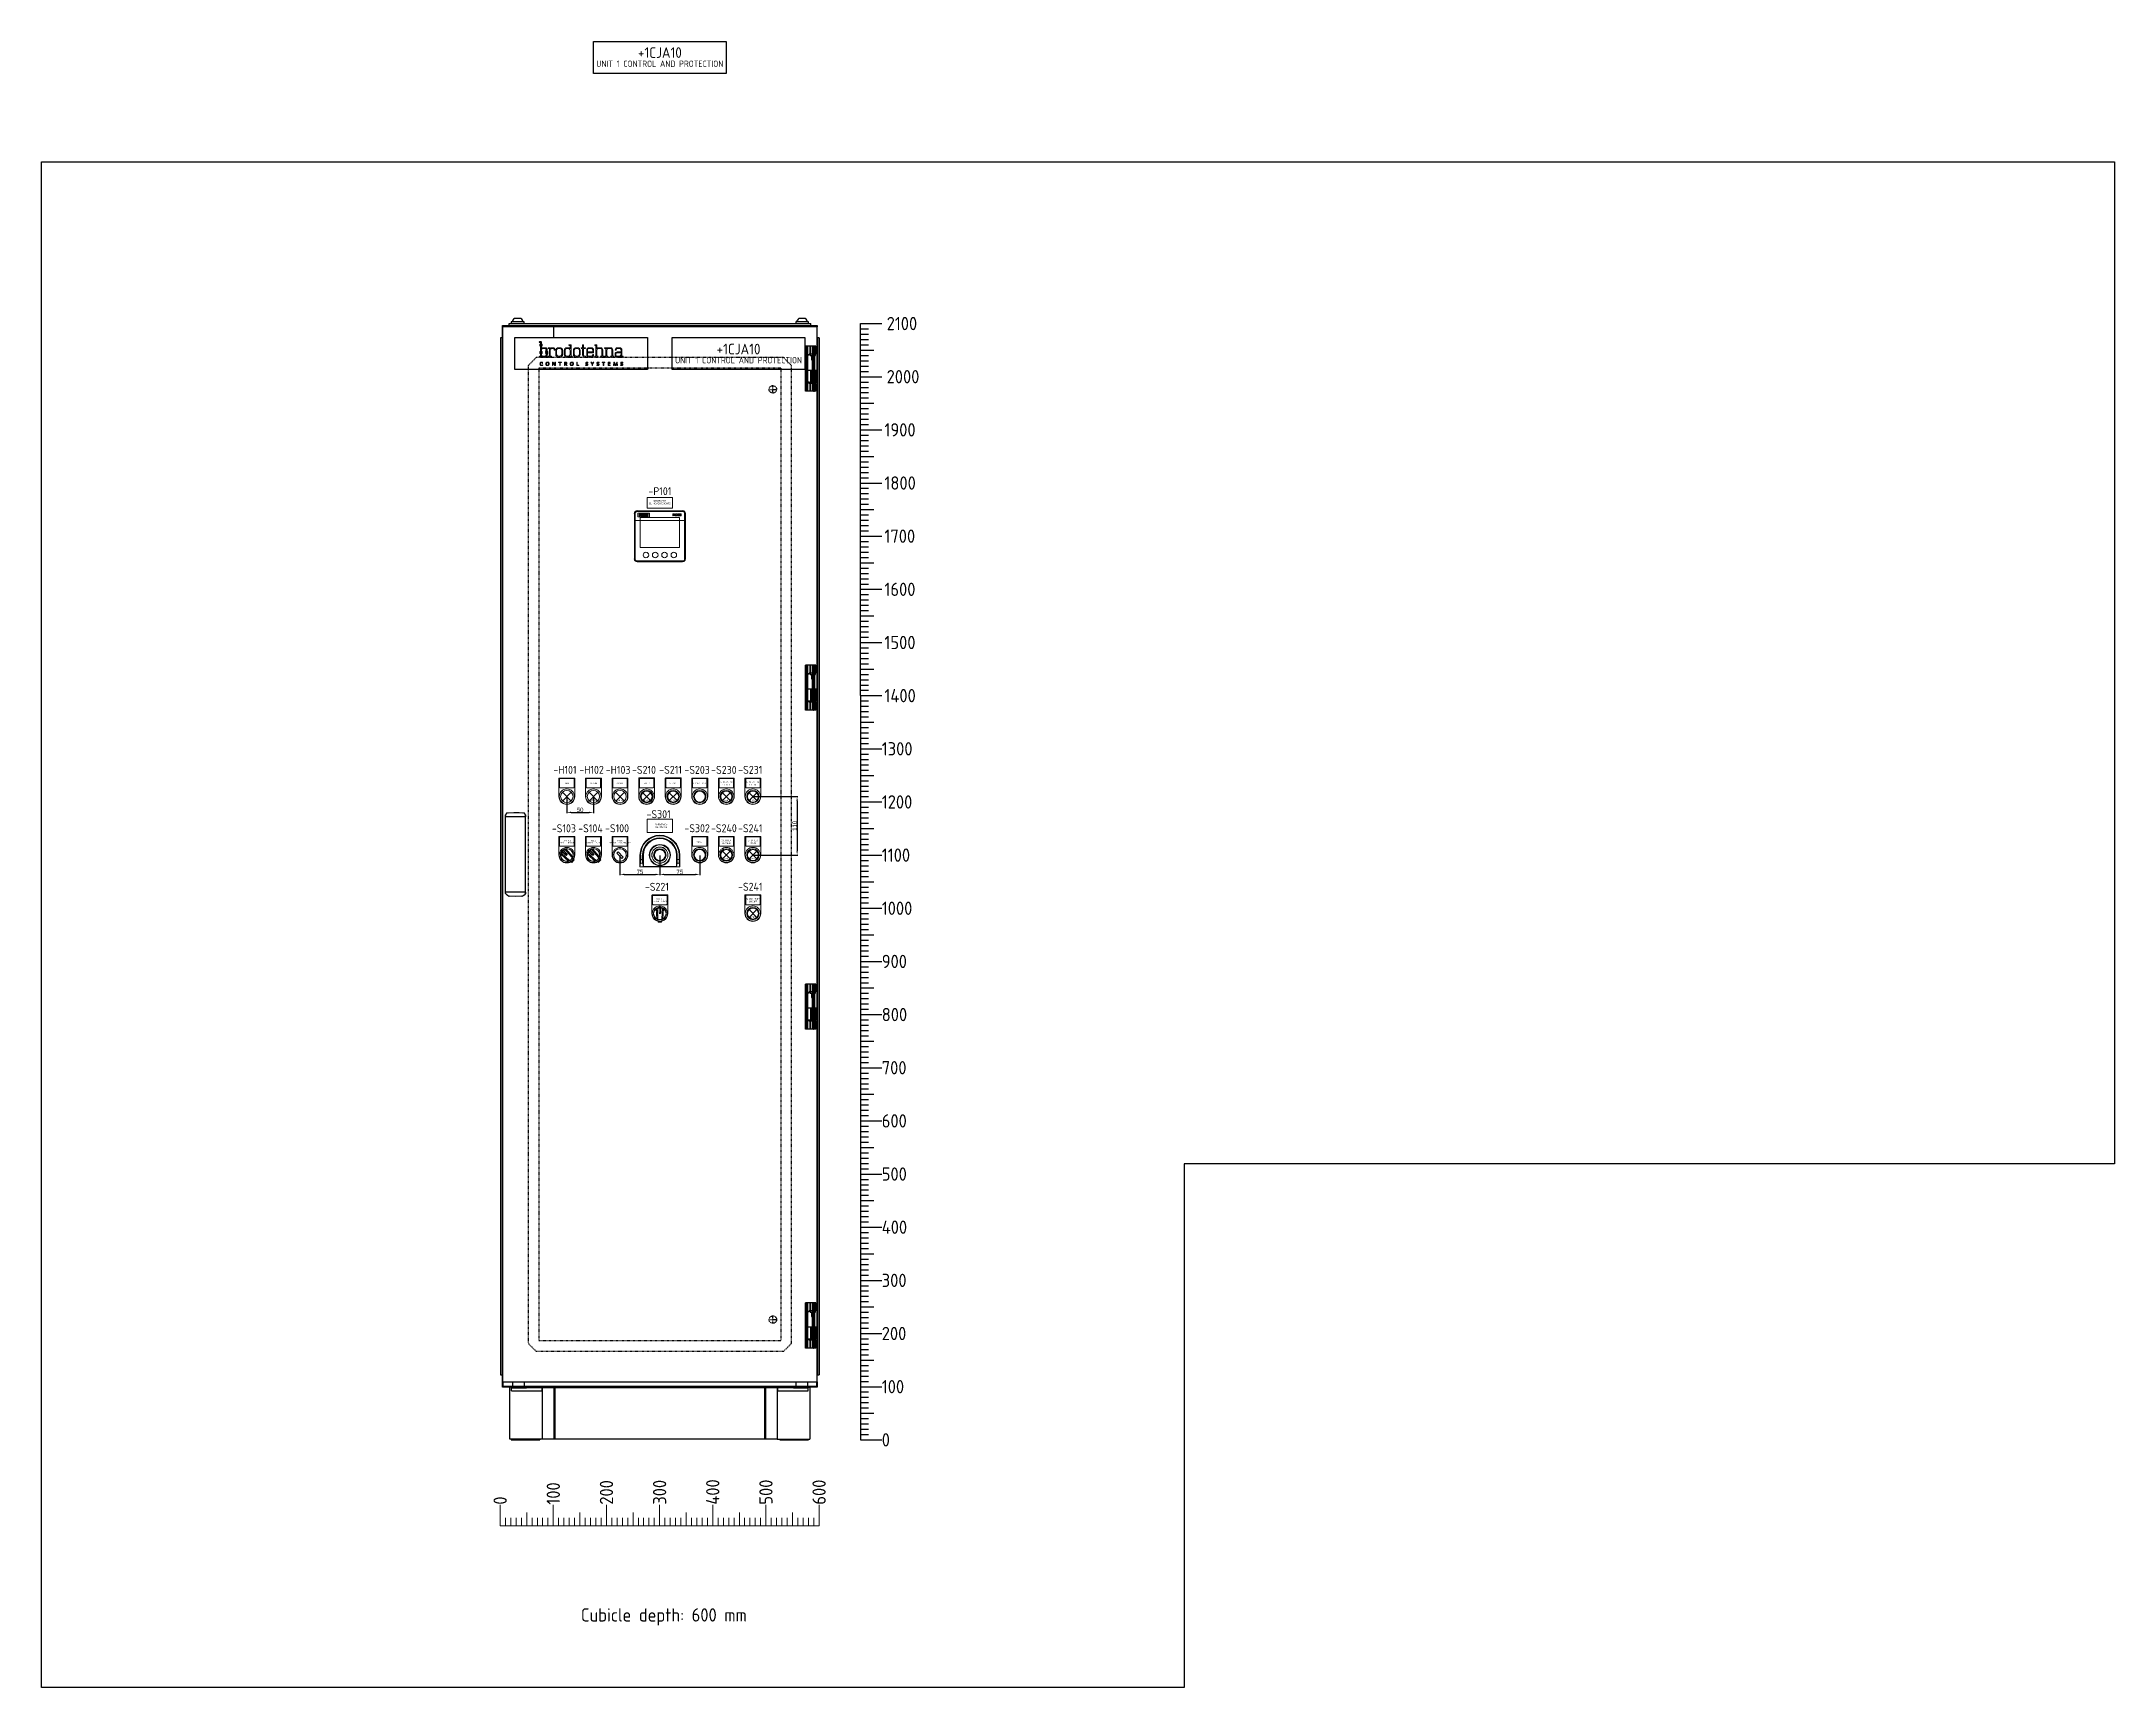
# Model space of a CAD drawing. Header units: millimetres. Extents: x 42168 to 50458, y 36014 to 39431.
# Drawn here: x 42168 to 46068, y 36014 to 39110 of the extents above; entities that cross this region are included whole.
import ezdxf
from ezdxf.enums import TextEntityAlignment as Align

# ---------------------------------------------------------------- set-up
doc = ezdxf.new("R2010")
doc.units = ezdxf.units.MM
doc.linetypes.add('Dashed', pattern=[2, 1, -1])
doc.layers.add('! NO PLOT !', color=7, linetype='Continuous', true_color=0xff75dd, plot=False)
doc.layers.add('000-PI-Oprema', color=30, linetype='Continuous', lineweight=5)
for name, color, linetype in [('000-PI-ORMAR', 2, 'Continuous'), ('000-PI_TEXT', 7, 'Continuous'), ('AUT_7', 7, 'Continuous'), ('AUT_TEXT', 7, 'Continuous'), ('bth_logo_20161006_LOGO_FINAL_CMYK_zasicena_crna', 7, 'Continuous')]:
    doc.layers.add(name, color=color, linetype=linetype)
doc.styles.add('PI0', font='isocpeur.ttf', dxfattribs={"width": 0.9})
doc.styles.get("Standard").update_dxf_attribs({"font": 'arial.ttf'})
doc.dimstyles.new('ISO-25-lb', dxfattribs={"dimtxt": 8, "dimasz": 8, "dimexe": 1.25, "dimexo": 0.625, "dimtad": 1, "dimtxsty": 'Standard', "dimcen": 5, "dimadec": 0, "dimazin": 0, "dimtfac": 1, "dimtmove": 0, "dimatfit": 3, "dimfxl": 1, "dimarcsym": 0})

msp = doc.modelspace()

# ---------------------------------------------------------------- texts
at = {"layer": '! NO PLOT !', "char_height": 3, "width": 27.82747, "attachment_point": 5, "style": 'PI0'}
for s, insert in [('{\\fISOCPEUR|b0|i0|c238|p34;red}', (43156.479, 37683.016)), ('{\\fISOCPEUR|b0|i0|c238|p34;yellow}', (43206.479, 37683.016)), ('{\\fISOCPEUR|b0|i0|c238|p34;white}', (43256.579, 37683.016)), ('{\\fISOCPEUR|b0|i0|c238|p34;white}', (43306.579, 37683.066)), ('{\\fISOCPEUR|b0|i0|c238|p34;white}', (43356.579, 37683.066)), ('{\\fISOCPEUR|b0|i0|c238|p34;red}', (43456.529, 37683.016)), ('{\\fISOCPEUR|b0|i0|c238|p34;green}', (43506.529, 37683.016)), ('{\\fISOCPEUR|b0|i0|c238|p34;red}', (43456.529, 37573.116)), ('{\\fISOCPEUR|b0|i0|c238|p34;green}', (43506.529, 37573.116)), ('{\\fISOCPEUR|b0|i0|c238|p34;white}', (43506.529, 37463.116))]:
    msp.add_mtext(s, dxfattribs=dict(at, insert=insert))
at = {"insert": (43331.603, 38264.286), "char_height": 15, "width": 16.78721, "attachment_point": 5, "style": 'PI0'}
msp.add_mtext('-P101', dxfattribs=at)
at = {"layer": '000-PI_TEXT', "style": 'PI0', "width": 0.9}
for s, p in [('-H101', (43152.933, 37740.09)), ('-H102', (43202.933, 37740.09)), ('-H103', (43252.983, 37740.09)), ('-S210', (43301.642, 37740.14)), ('-S211', (43351.642, 37740.14)), ('-S203', (43401.592, 37740.09)), ('-S230', (43451.942, 37740.09)), ('-S231', (43501.592, 37740.09)), ('-S103', (43150.956, 37630.09)), ('-S104', (43200.956, 37630.09)), ('-S100', (43250.957, 37630.19)), ('-S301', (43329.148, 37656.636)), ('-S302', (43401.592, 37630.231)), ('-S240', (43451.942, 37630.19)), ('-S241', (43501.592, 37630.19)), ('-S221', (43325.956, 37520.09)), ('-S241', (43501.592, 37520.189))]:
    msp.add_text(s, height=15, dxfattribs=at).set_placement(p, align=Align.MIDDLE)
at = {"layer": '000-PI_TEXT', "linetype": 'Continuous', "char_height": 3, "style": 'PI0'}
for s, insert, width, attachment_point in [('GENERATOR\\PEL. MEASUREMENTS', (43331.533, 38243.635), 58.2158, 5), ('\\pi14.82;EMERGENCY\\P\\pi15.225;SHUTDOWN', (43307.529, 37634.569), 48, 4)]:
    msp.add_mtext(s, dxfattribs=dict(at, insert=insert, width=width, attachment_point=attachment_point))
at = {"layer": '000-PI_TEXT', "attachment_point": 5, "style": 'PI0'}
for s, insert, char_height, width in [('TRIP', (43156.529, 37714.669), 3, 27.82747), ('ALARM', (43206.529, 37714.669), 3, 27.82747), ('{\\fISOCPEUR|b0|i0|c238|p34;READY}', (43256.579, 37714.669), 3, 27.82747), ('STOP', (43306.579, 37714.719), 3, 24.5), ('START', (43356.579, 37714.719), 3, 24.5), ('LAMP TEST', (43406.529, 37714.669), 3, 24.5), ('GENERATOR CB OFF', (43456.529, 37714.669), 3, 24.5), ('GENERATOR CB {\\fISOCPEUR|b0|i0|c238|p34;ON}', (43506.529, 37714.669), 3, 24.5), ('CONTROL\\PLOCAL    REMOTE', (43156.529, 37605.019), 2.5, 24.5), ('MODE\\PMANUAL   AUTO', (43206.529, 37605.019), 2.5, 24.5), ('MODE\\PNORMAL  MAINTENANCE', (43256.529, 37605.019), 2.5, 35.47392), ('{\\fISOCPEUR|b0|i0|c238|p34;RESET}', (43406.529, 37604.811), 3, 24.5), ('SHUTTER^JCLOSED', (43456.529, 37604.769), 3, 24.5), ('SHUTTER^JOPEN', (43506.529, 37604.769), 3, 24.5), ('SHUTTER\\PCLOSE   OPEN ', (43331.529, 37495.019), 2.5, 24.5), ('ISLAND MODE ON/OFF', (43506.529, 37494.769), 3, 24.5)]:
    msp.add_mtext(s, dxfattribs=dict(at, insert=insert, char_height=char_height, width=width))
at = {"layer": 'AUT_7', "linetype": 'Continuous', "char_height": 20, "width": 238.08137, "attachment_point": 5, "line_spacing_factor": 0.75, "style": 'PI0'}
for s, insert in [('+{\\fISOCPEUR|b0|i0|c238|p34;1CJA10}\\P{\\H0.6x;\\C7;UNIT 1 CONTROL AND PROTECTION}', (43331.529, 39080.932)), ('+{\\fISOCPEUR|b0|i0|c238|p34;1CJA10}\\P{\\fISOCPEUR|b0|i0|c238|p34;\\H0.6x;\\C7;UNIT 1 CONTROL AND PROTECTION}', (43479.526, 38523.169))]:
    msp.add_mtext(s, dxfattribs=dict(at, insert=insert))
at = {"layer": 'AUT_TEXT', "style": 'PI0', "width": 0.9}
msp.add_text('Cubicle depth: 600 mm', height=25, dxfattribs=at).set_placement((43339.043, 36146.542), align=Align.MIDDLE)

# ---------------------------------------------------------------- blocks, each defined once
blk = doc.blocks.new('SKALA_2100')
for p, q in [((6091.9, 12435.4), (6091.9, 13135.4)), ((6091.9, 13135.4), (6131.9, 13135.4)), ((6091.9, 13125.4), (6106.9, 13125.4)), ((6091.9, 13115.4), (6106.9, 13115.4)), ((6091.9, 13105.4), (6106.9, 13105.4)), ((6091.9, 13095.4), (6106.9, 13095.4)), ((6091.9, 13085.4), (6116.9, 13085.4)), ((6091.9, 13075.4), (6106.9, 13075.4)), ((6091.9, 13065.4), (6106.9, 13065.4)), ((6091.9, 13055.4), (6106.9, 13055.4)), ((6091.9, 13045.4), (6106.9, 13045.4)), ((6091.9, 13035.4), (6131.9, 13035.4)), ((6091.9, 13035.4), (6131.9, 13035.4)), ((6091.9, 13025.4), (6106.9, 13025.4)), ((6091.9, 13015.4), (6106.9, 13015.4)), ((6091.9, 13005.4), (6106.9, 13005.4)), ((6091.9, 12995.4), (6106.9, 12995.4)), ((6091.9, 12985.4), (6116.9, 12985.4)), ((6091.9, 12975.4), (6106.9, 12975.4)), ((6091.9, 12965.4), (6106.9, 12965.4)), ((6091.9, 12955.4), (6106.9, 12955.4)), ((6091.9, 12945.4), (6106.9, 12945.4)), ((6091.9, 12935.4), (6131.9, 12935.4)), ((6091.9, 12925.4), (6106.9, 12925.4)), ((6091.9, 12915.4), (6106.9, 12915.4)), ((6091.9, 12905.4), (6106.9, 12905.4)), ((6091.9, 12895.4), (6106.9, 12895.4)), ((6091.9, 12885.4), (6116.9, 12885.4)), ((6091.9, 12875.4), (6106.9, 12875.4)), ((6091.9, 12865.4), (6106.9, 12865.4)), ((6091.9, 12855.4), (6106.9, 12855.4)), ((6091.9, 12845.4), (6106.9, 12845.4)), ((6091.9, 12835.4), (6131.9, 12835.4)), ((6091.9, 12825.4), (6106.9, 12825.4)), ((6091.9, 12815.4), (6106.9, 12815.4)), ((6091.9, 12805.4), (6106.9, 12805.4)), ((6091.9, 12795.4), (6106.9, 12795.4)), ((6091.9, 12785.4), (6116.9, 12785.4)), ((6091.9, 12775.4), (6106.9, 12775.4)), ((6091.9, 12765.4), (6106.9, 12765.4)), ((6091.9, 12755.4), (6106.9, 12755.4)), ((6091.9, 12745.4), (6106.9, 12745.4)), ((6091.9, 12735.4), (6131.9, 12735.4)), ((6091.9, 12725.4), (6106.9, 12725.4)), ((6091.9, 12715.4), (6106.9, 12715.4)), ((6091.9, 12705.4), (6106.9, 12705.4)), ((6091.9, 12695.4), (6106.9, 12695.4)), ((6091.9, 12685.4), (6116.9, 12685.4)), ((6091.9, 12675.4), (6106.9, 12675.4)), ((6091.9, 12665.4), (6106.9, 12665.4)), ((6091.9, 12655.4), (6106.9, 12655.4)), ((6091.9, 12645.4), (6106.9, 12645.4)), ((6091.9, 12635.4), (6131.9, 12635.4)), ((6091.9, 12625.4), (6106.9, 12625.4)), ((6091.9, 12615.4), (6106.9, 12615.4)), ((6091.9, 12605.4), (6106.9, 12605.4)), ((6091.9, 12595.4), (6106.9, 12595.4)), ((6091.9, 12585.4), (6116.9, 12585.4)), ((6091.9, 12575.4), (6106.9, 12575.4)), ((6091.9, 12565.4), (6106.9, 12565.4)), ((6091.9, 12555.4), (6106.9, 12555.4)), ((6091.9, 12545.4), (6106.9, 12545.4)), ((6091.9, 12535.4), (6131.9, 12535.4)), ((6091.9, 12525.4), (6106.9, 12525.4)), ((6091.9, 12515.4), (6106.9, 12515.4)), ((6091.9, 12505.4), (6106.9, 12505.4)), ((6091.9, 12495.4), (6106.9, 12495.4)), ((6091.9, 12485.4), (6116.9, 12485.4)), ((6091.9, 12475.4), (6106.9, 12475.4)), ((6091.9, 12465.4), (6106.9, 12465.4)), ((6091.9, 12455.4), (6106.9, 12455.4)), ((6091.9, 12445.4), (6106.9, 12445.4)), ((6091.9, 12435.4), (6131.9, 12435.4)), ((6091.9, 12435.4), (6091.9, 11575.4)), ((6091.9, 12435.4), (6131.9, 12435.4)), ((6091.9, 12425.4), (6106.9, 12425.4)), ((6091.9, 12415.4), (6106.9, 12415.4)), ((6091.9, 12405.4), (6106.9, 12405.4)), ((6091.9, 12395.4), (6106.9, 12395.4)), ((6091.9, 12385.4), (6116.9, 12385.4)), ((6091.9, 12375.4), (6106.9, 12375.4)), ((6091.9, 12365.4), (6106.9, 12365.4)), ((6091.9, 12355.4), (6106.9, 12355.4)), ((6091.9, 12345.4), (6106.9, 12345.4)), ((6091.9, 12335.4), (6131.9, 12335.4)), ((6091.9, 12325.4), (6106.9, 12325.4)), ((6091.9, 12315.4), (6106.9, 12315.4)), ((6091.9, 12305.4), (6106.9, 12305.4)), ((6091.9, 12295.4), (6106.9, 12295.4)), ((6091.9, 12285.4), (6116.9, 12285.4)), ((6091.9, 12275.4), (6106.9, 12275.4)), ((6091.9, 12265.4), (6106.9, 12265.4)), ((6091.9, 12255.4), (6106.9, 12255.4)), ((6091.9, 12245.4), (6106.9, 12245.4)), ((6091.9, 12235.4), (6131.9, 12235.4)), ((6091.9, 12235.4), (6131.9, 12235.4)), ((6091.9, 12235.4), (6131.9, 12235.4)), ((6091.9, 12225.4), (6106.9, 12225.4)), ((6091.9, 12215.4), (6106.9, 12215.4)), ((6091.9, 12205.4), (6106.9, 12205.4)), ((6091.9, 12195.4), (6106.9, 12195.4)), ((6091.9, 12185.4), (6116.9, 12185.4)), ((6091.9, 12175.4), (6106.9, 12175.4)), ((6091.9, 12165.4), (6106.9, 12165.4)), ((6091.9, 12155.4), (6106.9, 12155.4)), ((6091.9, 12145.4), (6106.9, 12145.4)), ((6091.9, 12135.4), (6131.9, 12135.4)), ((6091.9, 12125.4), (6106.9, 12125.4)), ((6091.9, 12115.4), (6106.9, 12115.4)), ((6091.9, 12105.4), (6106.9, 12105.4)), ((6091.9, 12095.4), (6106.9, 12095.4)), ((6091.9, 12085.4), (6116.9, 12085.4)), ((6091.9, 12075.4), (6106.9, 12075.4)), ((6091.9, 12065.4), (6106.9, 12065.4)), ((6091.9, 12055.4), (6106.9, 12055.4)), ((6091.9, 12045.4), (6106.9, 12045.4)), ((6091.9, 12035.4), (6131.9, 12035.4)), ((6091.9, 12035.4), (6131.9, 12035.4)), ((6091.9, 12035.4), (6131.9, 12035.4)), ((6091.9, 12035.4), (6131.9, 12035.4)), ((6091.9, 12025.4), (6106.9, 12025.4)), ((6091.9, 12015.4), (6106.9, 12015.4)), ((6091.9, 12005.4), (6106.9, 12005.4)), ((6091.9, 11995.4), (6106.9, 11995.4)), ((6091.9, 11985.4), (6116.9, 11985.4)), ((6091.9, 11975.4), (6106.9, 11975.4)), ((6091.9, 11965.4), (6106.9, 11965.4)), ((6091.9, 11955.4), (6106.9, 11955.4)), ((6091.9, 11945.4), (6106.9, 11945.4)), ((6091.9, 11935.4), (6131.9, 11935.4)), ((6091.9, 11925.4), (6106.9, 11925.4)), ((6091.9, 11915.4), (6106.9, 11915.4)), ((6091.9, 11905.4), (6106.9, 11905.4)), ((6091.9, 11895.4), (6106.9, 11895.4)), ((6091.9, 11885.4), (6116.9, 11885.4)), ((6091.9, 11875.4), (6106.9, 11875.4)), ((6091.9, 11865.4), (6106.9, 11865.4)), ((6091.9, 11855.4), (6106.9, 11855.4)), ((6091.9, 11845.4), (6106.9, 11845.4)), ((6091.9, 11835.4), (6131.9, 11835.4)), ((6091.9, 11835.4), (6131.9, 11835.4)), ((6091.9, 11835.4), (6131.9, 11835.4)), ((6091.9, 11835.4), (6131.9, 11835.4)), ((6091.9, 11835.4), (6131.9, 11835.4)), ((6091.9, 11825.4), (6106.9, 11825.4)), ((6091.9, 11815.4), (6106.9, 11815.4)), ((6091.9, 11805.4), (6106.9, 11805.4)), ((6091.9, 11795.4), (6106.9, 11795.4)), ((6091.9, 11785.4), (6116.9, 11785.4)), ((6091.9, 11775.4), (6106.9, 11775.4)), ((6091.9, 11765.4), (6106.9, 11765.4)), ((6091.9, 11755.4), (6106.9, 11755.4)), ((6091.9, 11745.4), (6106.9, 11745.4)), ((6091.9, 11735.4), (6131.9, 11735.4)), ((6091.9, 11725.4), (6106.9, 11725.4)), ((6091.9, 11715.4), (6106.9, 11715.4)), ((6091.9, 11705.4), (6106.9, 11705.4)), ((6091.9, 11695.4), (6106.9, 11695.4)), ((6091.9, 11685.4), (6116.9, 11685.4)), ((6091.9, 11675.4), (6106.9, 11675.4)), ((6091.9, 11665.4), (6106.9, 11665.4)), ((6091.9, 11655.4), (6106.9, 11655.4)), ((6091.9, 11645.4), (6106.9, 11645.4)), ((6091.9, 11635.4), (6131.9, 11635.4)), ((6091.9, 11635.4), (6131.9, 11635.4)), ((6091.9, 11635.4), (6131.9, 11635.4)), ((6091.9, 11635.4), (6131.9, 11635.4)), ((6091.9, 11635.4), (6131.9, 11635.4)), ((6091.9, 11635.4), (6131.9, 11635.4)), ((6091.9, 11625.4), (6106.9, 11625.4)), ((6091.9, 11615.4), (6106.9, 11615.4)), ((6091.9, 11605.4), (6106.9, 11605.4)), ((6091.9, 11595.4), (6106.9, 11595.4)), ((6091.9, 11585.4), (6116.9, 11585.4)), ((6091.9, 11575.4), (6091.9, 11035.4)), ((6091.9, 11575.4), (6106.9, 11575.4)), ((6091.9, 11565.4), (6106.9, 11565.4)), ((6091.9, 11555.4), (6106.9, 11555.4)), ((6091.9, 11545.4), (6106.9, 11545.4)), ((6091.9, 11535.4), (6131.9, 11535.4)), ((6091.9, 11525.4), (6106.9, 11525.4)), ((6091.9, 11515.4), (6106.9, 11515.4)), ((6091.9, 11505.4), (6106.9, 11505.4)), ((6091.9, 11495.4), (6106.9, 11495.4)), ((6091.9, 11485.4), (6116.9, 11485.4)), ((6091.9, 11475.4), (6106.9, 11475.4)), ((6091.9, 11465.4), (6106.9, 11465.4)), ((6091.9, 11455.4), (6106.9, 11455.4)), ((6091.9, 11445.4), (6106.9, 11445.4)), ((6091.9, 11435.4), (6131.9, 11435.4)), ((6091.9, 11435.4), (6131.9, 11435.4)), ((6091.9, 11435.4), (6131.9, 11435.4)), ((6091.9, 11435.4), (6131.9, 11435.4)), ((6091.9, 11435.4), (6131.9, 11435.4)), ((6091.9, 11435.4), (6131.9, 11435.4)), ((6091.9, 11435.4), (6131.9, 11435.4)), ((6091.9, 11425.4), (6106.9, 11425.4)), ((6091.9, 11415.4), (6106.9, 11415.4)), ((6091.9, 11405.4), (6106.9, 11405.4)), ((6091.9, 11395.4), (6106.9, 11395.4)), ((6091.9, 11385.4), (6116.9, 11385.4)), ((6091.9, 11375.4), (6106.9, 11375.4)), ((6091.9, 11365.4), (6106.9, 11365.4)), ((6091.9, 11355.4), (6106.9, 11355.4)), ((6091.9, 11345.4), (6106.9, 11345.4)), ((6091.9, 11335.4), (6131.9, 11335.4)), ((6091.9, 11325.4), (6106.9, 11325.4)), ((6091.9, 11315.4), (6106.9, 11315.4)), ((6091.9, 11305.4), (6106.9, 11305.4)), ((6091.9, 11295.4), (6106.9, 11295.4)), ((6091.9, 11285.4), (6116.9, 11285.4)), ((6091.9, 11275.4), (6106.9, 11275.4)), ((6091.9, 11265.4), (6106.9, 11265.4)), ((6091.9, 11255.4), (6106.9, 11255.4)), ((6091.9, 11245.4), (6106.9, 11245.4)), ((6091.9, 11235.4), (6131.9, 11235.4)), ((6091.9, 11235.4), (6131.9, 11235.4)), ((6091.9, 11235.4), (6131.9, 11235.4)), ((6091.9, 11235.4), (6131.9, 11235.4)), ((6091.9, 11235.4), (6131.9, 11235.4)), ((6091.9, 11235.4), (6131.9, 11235.4)), ((6091.9, 11235.4), (6131.9, 11235.4)), ((6091.9, 11235.4), (6131.9, 11235.4)), ((6091.9, 11225.4), (6106.9, 11225.4)), ((6091.9, 11215.4), (6106.9, 11215.4)), ((6091.9, 11205.4), (6106.9, 11205.4)), ((6091.9, 11195.4), (6106.9, 11195.4)), ((6091.9, 11185.4), (6116.9, 11185.4)), ((6091.9, 11175.4), (6106.9, 11175.4)), ((6091.9, 11165.4), (6106.9, 11165.4)), ((6091.9, 11155.4), (6106.9, 11155.4)), ((6091.9, 11145.4), (6106.9, 11145.4)), ((6091.9, 11135.4), (6131.9, 11135.4)), ((6091.9, 11125.4), (6106.9, 11125.4)), ((6091.9, 11115.4), (6106.9, 11115.4)), ((6091.9, 11105.4), (6106.9, 11105.4)), ((6091.9, 11095.4), (6106.9, 11095.4)), ((6091.9, 11085.4), (6116.9, 11085.4)), ((6091.9, 11075.4), (6106.9, 11075.4)), ((6091.9, 11065.4), (6106.9, 11065.4)), ((6091.9, 11055.4), (6106.9, 11055.4)), ((6091.9, 11045.4), (6106.9, 11045.4)), ((6091.9, 11035.4), (6131.9, 11035.4))]:
    blk.add_line(p, q)
at = {"style": 'PI0', "width": 0.9}
for s, p in [('2100', (6141.1, 13135.4)), ('2000', (6141.1, 13035.4)), ('1900', (6136.9, 12935.4)), ('1800', (6136.9, 12835.4)), ('1700', (6136.9, 12735.4)), ('1600', (6136.9, 12635.4)), ('1500', (6136.9, 12535.4)), ('1400', (6136.9, 12435.4)), ('1300', (6131.9, 12335.4)), ('1200', (6131.9, 12235.4)), ('1100', (6131.9, 12135.4)), ('1000', (6131.9, 12035.4)), ('900', (6131.9, 11935.4)), ('800', (6131.9, 11835.4)), ('700', (6131.9, 11735.4)), ('600', (6131.9, 11635.4)), ('500', (6131.9, 11535.4)), ('400', (6131.9, 11435.4)), ('300', (6131.9, 11335.4)), ('200', (6131.9, 11235.4)), ('100', (6131.9, 11135.4)), ('0', (6131.9, 11035.4))]:
    blk.add_text(s, height=25, dxfattribs=at).set_placement(p, align=Align.MIDDLE_LEFT)
blk = doc.blocks.new('A$C22301F42')
at = {"color": 7}
for p, q in [((0, 0), (0, 40)), ((100, 0), (100, 40)), ((200, 0), (200, 40)), ((200, 0), (200, 40)), ((200, 0), (200, 40)), ((200, 0), (200, 40)), ((200, 0), (200, 40)), ((200, 0), (200, 40)), ((200, 0), (200, 40)), ((200, 0), (200, 40)), ((300, 0), (300, 40)), ((400, 0), (400, 40)), ((400, 0), (400, 40)), ((400, 0), (400, 40)), ((400, 0), (400, 40)), ((400, 0), (400, 40)), ((400, 0), (400, 40)), ((400, 0), (400, 40)), ((500, 0), (500, 40)), ((600, 0), (600, 40)), ((600, 0), (600, 40)), ((600, 0), (600, 40)), ((600, 0), (600, 40)), ((600, 0), (600, 40)), ((600, 0), (600, 40)), ((0, 0), (600, 0)), ((10, 0), (10, 15)), ((20, 0), (20, 15)), ((30, 0), (30, 15)), ((40, 0), (40, 15)), ((50, 0), (50, 25)), ((60, 0), (60, 15)), ((70, 0), (70, 15)), ((80, 0), (80, 15)), ((90, 0), (90, 15)), ((110, 0), (110, 15)), ((120, 0), (120, 15)), ((130, 0), (130, 15)), ((140, 0), (140, 15)), ((150, 0), (150, 25)), ((160, 0), (160, 15)), ((170, 0), (170, 15)), ((180, 0), (180, 15)), ((190, 0), (190, 15)), ((210, 0), (210, 15)), ((220, 0), (220, 15)), ((230, 0), (230, 15)), ((240, 0), (240, 15)), ((250, 0), (250, 25)), ((260, 0), (260, 15)), ((270, 0), (270, 15)), ((280, 0), (280, 15)), ((290, 0), (290, 15)), ((310, 0), (310, 15)), ((320, 0), (320, 15)), ((330, 0), (330, 15)), ((340, 0), (340, 15)), ((350, 0), (350, 25)), ((360, 0), (360, 15)), ((370, 0), (370, 15)), ((380, 0), (380, 15)), ((390, 0), (390, 15)), ((410, 0), (410, 15)), ((420, 0), (420, 15)), ((430, 0), (430, 15)), ((440, 0), (440, 15)), ((450, 0), (450, 25)), ((460, 0), (460, 15)), ((470, 0), (470, 15)), ((480, 0), (480, 15)), ((490, 0), (490, 15)), ((510, 0), (510, 15)), ((520, 0), (520, 15)), ((530, 0), (530, 15)), ((540, 0), (540, 15)), ((550, 0), (550, 25)), ((560, 0), (560, 15)), ((570, 0), (570, 15)), ((580, 0), (580, 15)), ((590, 0), (590, 15))]:
    blk.add_line(p, q, dxfattribs=at)
at = {"color": 7, "style": 'PI0', "width": 0.9}
for s, p in [('100', (100, 40)), ('200', (200, 40)), ('300', (300, 40)), ('400', (400, 40)), ('500', (500, 40)), ('600', (600, 40)), ('0', (0, 40))]:
    blk.add_text(s, height=25, rotation=90, dxfattribs=at).set_placement(p, align=Align.MIDDLE_LEFT)
blk = doc.blocks.new('7KM3220-1BA01-1EA0 PAC3220')
at = {"layer": '000-PI-Oprema'}
for p, q in [((43382.8, 38068.2), (43383, 38068.2)), ((43382.8, 37982.5), (43382.8, 38068.2)), ((43383, 38068.2), (43383.9, 38068.2)), ((43383, 37982.5), (43383, 38068.2)), ((43384.3, 38068.2), (43383.9, 38068.2)), ((43383.9, 38068.2), (43383.9, 37982.5)), ((43384.3, 38068.2), (43384.3, 37982.5)), ((43388, 38073.4), (43473.6, 38073.4)), ((43388, 38073.4), (43388, 38073.2)), ((43388, 38073.2), (43473.6, 38073.2)), ((43388, 38073.2), (43388, 38072.3)), ((43473.6, 38072.3), (43388, 38072.3)), ((43388, 38071.9), (43388, 38072.3)), ((43473.6, 38071.9), (43388, 38071.9)), ((43389.6, 38069), (43389.6, 38062)), ((43411.6, 38069), (43389.6, 38069)), ((43392.1, 38064.8), (43392.1, 38064.1)), ((43393.9, 38066.6), (43393.9, 38067.2)), ((43395.2, 38067.3), (43394.4, 38067.3)), ((43394.4, 38067.3), (43394.4, 38064)), ((43394.4, 38064), (43395.2, 38064)), ((43395.2, 38064), (43395.2, 38067.3)), ((43395.8, 38067.3), (43395.8, 38064)), ((43397.7, 38067.3), (43395.8, 38067.3)), ((43395.8, 38064), (43397.7, 38064)), ((43396.6, 38066.7), (43397.7, 38066.7)), ((43396.6, 38066), (43396.6, 38066.7)), ((43397.6, 38066), (43396.6, 38066)), ((43396.6, 38064.7), (43396.6, 38065.4)), ((43396.6, 38065.4), (43397.6, 38065.4)), ((43397.7, 38064.7), (43396.6, 38064.7)), ((43397.6, 38065.4), (43397.6, 38066)), ((43397.7, 38066.7), (43397.7, 38067.3)), ((43397.7, 38064), (43397.7, 38064.7)), ((43398.2, 38067.3), (43398.2, 38064)), ((43399.1, 38067.3), (43398.2, 38067.3)), ((43398.2, 38064), (43398.7, 38064)), ((43398.7, 38064), (43398.7, 38066.3)), ((43398.7, 38066.3), (43399.4, 38064)), ((43399.8, 38065.3), (43399.1, 38067.3)), ((43399.4, 38064), (43399.9, 38064)), ((43400.5, 38067.3), (43399.8, 38065.3)), ((43399.9, 38064), (43400.6, 38066.3)), ((43401.4, 38067.3), (43400.5, 38067.3)), ((43400.6, 38066.3), (43400.6, 38064)), ((43400.6, 38064), (43401.4, 38064)), ((43401.4, 38064), (43401.4, 38067.3)), ((43402, 38067.3), (43402, 38064)), ((43403.9, 38067.3), (43402, 38067.3)), ((43402, 38064), (43403.9, 38064)), ((43402.7, 38066), (43402.7, 38066.7)), ((43402.7, 38066.7), (43403.9, 38066.7)), ((43403.7, 38066), (43402.7, 38066)), ((43402.7, 38064.7), (43402.7, 38065.4)), ((43402.7, 38065.4), (43403.7, 38065.4)), ((43403.9, 38064.7), (43402.7, 38064.7)), ((43403.7, 38065.4), (43403.7, 38066)), ((43403.9, 38066.7), (43403.9, 38067.3)), ((43403.9, 38064), (43403.9, 38064.7)), ((43405.2, 38067.3), (43404.3, 38067.3)), ((43404.3, 38067.3), (43404.3, 38064)), ((43404.3, 38064), (43404.9, 38064)), ((43404.9, 38064), (43404.9, 38066.2)), ((43404.9, 38066.2), (43405.8, 38064)), ((43406.1, 38065.2), (43405.2, 38067.3)), ((43405.8, 38064), (43406.6, 38064)), ((43406.1, 38067.3), (43406.1, 38065.2)), ((43406.6, 38067.3), (43406.1, 38067.3)), ((43406.6, 38064), (43406.6, 38067.3)), ((43407.1, 38064.8), (43407.1, 38064.1)), ((43408.8, 38066.6), (43408.8, 38067.2)), ((43411.6, 38062), (43411.6, 38069)), ((43455.4, 38067.3), (43455.4, 38063.8)), ((43455.7, 38065.6), (43455.7, 38067)), ((43455.9, 38065.6), (43455.7, 38065.6)), ((43455.7, 38063.8), (43455.7, 38065.3)), ((43458, 38067.3), (43457, 38063.8)), ((43457.3, 38063.8), (43457.7, 38065)), ((43457.7, 38065), (43458.7, 38065)), ((43458.6, 38065.4), (43457.8, 38065.4)), ((43458.4, 38067.3), (43458, 38067.3)), ((43459.4, 38063.8), (43458.4, 38067.3)), ((43458.4, 38066.3), (43458.6, 38065.4)), ((43458.7, 38065), (43459, 38063.8)), ((43461.5, 38066.8), (43461.6, 38067.2)), ((43461.6, 38064), (43461.5, 38064.3)), ((43462, 38064.3), (43462, 38063.9)), ((43462.1, 38067.2), (43462.1, 38066.9)), ((43462.3, 38065.8), (43462.3, 38065.5)), ((43464.3, 38064.2), (43464.3, 38063.8)), ((43464.4, 38067.1), (43464.5, 38066.8)), ((43466.1, 38064.2), (43464.7, 38064.2)), ((43466.1, 38063.8), (43466.1, 38064.2)), ((43466.6, 38064.2), (43466.6, 38063.8)), ((43466.7, 38067.1), (43466.8, 38066.8)), ((43468.4, 38064.2), (43467, 38064.2)), ((43468.4, 38063.8), (43468.4, 38064.2)), ((43473.6, 38073.4), (43473.6, 38073.2)), ((43473.6, 38073.2), (43473.6, 38072.3)), ((43473.6, 38071.9), (43473.6, 38072.3)), ((43477.3, 38068.2), (43477.8, 38068.2)), ((43477.3, 37982.5), (43477.3, 38068.2)), ((43478.6, 38068.2), (43477.8, 38068.2)), ((43477.8, 37982.5), (43477.8, 38068.2)), ((43478.9, 38068.2), (43478.6, 38068.2)), ((43478.6, 38068.2), (43478.6, 37982.5)), ((43478.9, 38068.2), (43478.9, 37982.5)), ((43389.6, 38062), (43411.6, 38062)), ((43393.6, 38005), (43393.6, 38059.6)), ((43393.7, 38059.7), (43393.7, 38059.7)), ((43393.7, 38059.7), (43393.7, 38005)), ((43393.7, 38005), (43393.7, 38059.7)), ((43467.4, 38060.5), (43394.5, 38060.5)), ((43394.5, 38060.5), (43394.5, 38060.5)), ((43394.5, 38060.5), (43468, 38060.5)), ((43394.5, 38060.5), (43467.1, 38060.5)), ((43455.4, 38063.8), (43455.7, 38063.8)), ((43457, 38063.8), (43457.3, 38063.8)), ((43459, 38063.8), (43459.4, 38063.8)), ((43464.3, 38063.8), (43466.1, 38063.8)), ((43466.6, 38063.8), (43468.4, 38063.8)), ((43468, 38060.5), (43467.4, 38060.5)), ((43468, 38060), (43468, 38060.5)), ((43468, 38060.5), (43468, 38060.5)), ((43468, 38060.5), (43468, 38005)), ((43468, 38005), (43468, 38060)), ((43468, 38059.6), (43468, 38005)), ((43393.7, 38005), (43393.7, 38005)), ((43394.5, 38004.2), (43394.5, 38004.2)), ((43394.5, 38004.2), (43467.2, 38004.2)), ((43467.2, 38004.2), (43394.5, 38004.2)), ((43467.1, 38004.1), (43394.5, 38004.1)), ((43467.2, 38004.2), (43467.2, 38004.2)), ((43468, 38005), (43468, 38005)), ((43382.8, 37982.5), (43383, 37982.5)), ((43383, 37982.5), (43383.9, 37982.5)), ((43384.3, 37982.5), (43383.9, 37982.5)), ((43388, 37978.8), (43388, 37978.4)), ((43388, 37978.8), (43473.6, 37978.8)), ((43388, 37977.5), (43388, 37978.4)), ((43388, 37978.4), (43473.6, 37978.4)), ((43388, 37977.3), (43388, 37977.5)), ((43473.6, 37977.5), (43388, 37977.5)), ((43473.6, 37977.3), (43388, 37977.3)), ((43473.6, 37978.8), (43473.6, 37978.4)), ((43473.6, 37977.5), (43473.6, 37978.4)), ((43473.6, 37977.3), (43473.6, 37977.5)), ((43477.3, 37982.5), (43477.8, 37982.5)), ((43478.6, 37982.5), (43477.8, 37982.5)), ((43478.9, 37982.5), (43478.6, 37982.5))]:
    blk.add_line(p, q, dxfattribs=at)
for centre in [(43404.6, 37990), (43422.1, 37990), (43439.6, 37990), (43457.1, 37990)]:
    blk.add_circle(centre, 5.25, dxfattribs=at)
for centre, radius, start, end in [((43388, 38068.2), 5.27, 90, 180), ((43388, 38068.2), 5, 90, 180), ((43388, 38068.2), 4.12, 90, 180), ((43388, 38068.2), 3.71, 90, 180), ((43473.6, 38068.2), 5.27, 0, 90), ((43473.6, 38068.2), 5, 0, 90), ((43473.6, 38068.2), 4.12, 0, 90), ((43473.6, 38068.2), 3.71, 0, 90), ((43394.5, 38059.6), 0.9, 90, 180), ((43467.1, 38059.6), 0.9, 74.5292, 90), ((43467.1, 38059.6), 0.9, 0, 23.1741), ((43394.5, 38005), 0.9, 180, 270), ((43467.1, 38005), 0.9, 270, 0), ((43388, 37982.5), 5.27, 180, 270), ((43388, 37982.5), 5, 180, 270), ((43388, 37982.5), 4.12, 180, 270), ((43388, 37982.5), 3.71, 180, 270), ((43473.6, 37982.5), 5.27, 270, 0), ((43473.6, 37982.5), 5, 270, 0), ((43473.6, 37982.5), 4.12, 270, 0), ((43473.6, 37982.5), 3.71, 270, 0)]:
    blk.add_arc(centre, radius, start, end, dxfattribs=at)
for centre, major_axis, start_param, end_param in [((43394.5, 38059.7), (-0.566, 0.566), 5.497939, 7.068431), ((43394.5, 38059.7), (-0.566, 0.566), 5.49968, 7.068444), ((43394.5, 38005), (-0.566, -0.566), 5.497939, 7.070176), ((43394.5, 38005), (-0.566, -0.566), 5.499681, 7.068443), ((43467.2, 38005), (0.566, -0.566), 5.497939, 7.070176), ((43467.2, 38005), (0.566, -0.566), 5.499681, 7.068443)]:
    blk.add_ellipse(centre, major_axis=major_axis, ratio=0.999695, start_param=start_param, end_param=end_param, dxfattribs=at)
for points, knots in [([(43393.9, 38067.2), (43393.6, 38067.3), (43393.4, 38067.3), (43392.8, 38067.3), (43392.5, 38067.3), (43392.2, 38066.9), (43392.1, 38066.7), (43392.1, 38066.1), (43392.1, 38065.9), (43392.4, 38065.6), (43392.6, 38065.5), (43393.1, 38065.2), (43393.2, 38065.1), (43393.3, 38065.1)], [0, 0, 0, 0, 0.170528, 0.170528, 0.384031, 0.384031, 0.622395, 0.622395, 0.814189, 0.814189, 0.931637, 0.931637, 1, 1, 1, 1]), ([(43392.1, 38064.1), (43392.4, 38064), (43392.6, 38064), (43393.2, 38064), (43393.5, 38064), (43393.9, 38064.4), (43394.1, 38064.7), (43394.1, 38065.3), (43394, 38065.5), (43393.8, 38065.7), (43393.6, 38065.9), (43393, 38066.2), (43392.9, 38066.3), (43392.8, 38066.4), (43392.8, 38066.4), (43392.8, 38066.7), (43392.9, 38066.8), (43393.4, 38066.8), (43393.6, 38066.7), (43393.9, 38066.6)], [0, 0, 0, 0, 0.109176, 0.109176, 0.226673, 0.226673, 0.378075, 0.378075, 0.477269, 0.477269, 0.563849, 0.563849, 0.621034, 0.621034, 0.690812, 0.690812, 0.868002, 0.868002, 1, 1, 1, 1]), ([(43393.3, 38065.1), (43393.3, 38065), (43393.3, 38064.9), (43393.3, 38064.7), (43393.2, 38064.6), (43392.7, 38064.6), (43392.4, 38064.6), (43392.1, 38064.8)], [0, 0, 0, 0, 0.172535, 0.172535, 0.649544, 0.649544, 1, 1, 1, 1]), ([(43408.8, 38067.2), (43408.6, 38067.3), (43408.4, 38067.3), (43407.8, 38067.3), (43407.5, 38067.3), (43407.1, 38066.9), (43407, 38066.7), (43407, 38066.1), (43407.1, 38065.9), (43407.4, 38065.6), (43407.6, 38065.5), (43408.1, 38065.2), (43408.2, 38065.1), (43408.3, 38065.1)], [0, 0, 0, 0, 0.172102, 0.172102, 0.387113, 0.387113, 0.626134, 0.626134, 0.818457, 0.818457, 0.934139, 0.934139, 1, 1, 1, 1]), ([(43407.1, 38064.1), (43407.3, 38064), (43407.6, 38064), (43408.2, 38064), (43408.5, 38064), (43408.9, 38064.4), (43409.1, 38064.7), (43409.1, 38065.3), (43409, 38065.5), (43408.8, 38065.7), (43408.6, 38065.9), (43408, 38066.2), (43407.9, 38066.3), (43407.8, 38066.4), (43407.7, 38066.4), (43407.7, 38066.7), (43407.9, 38066.8), (43408.4, 38066.8), (43408.6, 38066.7), (43408.8, 38066.6)], [0, 0, 0, 0, 0.111908, 0.111908, 0.232344, 0.232344, 0.386262, 0.386262, 0.487105, 0.487105, 0.575124, 0.575124, 0.633259, 0.633259, 0.701084, 0.701084, 0.871402, 0.871402, 1, 1, 1, 1]), ([(43408.3, 38065.1), (43408.3, 38065), (43408.3, 38064.9), (43408.3, 38064.7), (43408.2, 38064.6), (43407.6, 38064.6), (43407.4, 38064.6), (43407.1, 38064.8)], [0, 0, 0, 0, 0.172909, 0.172909, 0.650953, 0.650953, 1, 1, 1, 1]), ([(43456.9, 38065.7), (43457, 38065.8), (43457, 38066.1), (43457, 38066.7), (43456.9, 38067), (43456.5, 38067.3), (43456.3, 38067.3), (43455.8, 38067.3), (43455.6, 38067.3), (43455.4, 38067.3)], [0, 0, 0, 0, 0.239034, 0.239034, 0.603781, 0.603781, 0.861938, 0.861938, 1, 1, 1, 1]), ([(43455.7, 38067), (43455.8, 38067), (43455.9, 38067), (43456.2, 38067), (43456.4, 38066.9), (43456.5, 38066.9)], [0, 0, 0, 0, 0.190184, 0.190184, 1, 1, 1, 1]), ([(43455.7, 38065.3), (43455.8, 38065.3), (43455.9, 38065.3), (43456.2, 38065.3), (43456.4, 38065.3), (43456.7, 38065.4), (43456.8, 38065.5), (43456.9, 38065.7)], [0, 0, 0, 0, 0.107931, 0.107931, 0.552985, 0.552985, 1, 1, 1, 1]), ([(43456.5, 38066.9), (43456.5, 38066.8), (43456.6, 38066.7), (43456.7, 38066.5), (43456.7, 38066.4), (43456.7, 38066), (43456.6, 38065.8), (43456.3, 38065.7), (43456.1, 38065.6), (43455.9, 38065.6)], [0, 0, 0, 0, 0.164269, 0.164269, 0.329919, 0.329919, 0.72075, 0.72075, 1, 1, 1, 1]), ([(43457.8, 38065.4), (43457.8, 38065.7), (43457.9, 38066), (43458.1, 38066.5), (43458.1, 38066.8), (43458.2, 38067)], [0, 0, 0, 0, 0.548869, 0.548869, 1, 1, 1, 1]), ([(43461.6, 38067.2), (43461.3, 38067.3), (43461.1, 38067.4), (43460.6, 38067.4), (43460.5, 38067.3), (43460.1, 38067.1), (43459.9, 38066.9), (43459.6, 38066.3), (43459.6, 38065.9), (43459.6, 38065), (43459.7, 38064.6), (43460.2, 38063.9), (43460.5, 38063.8), (43461.1, 38063.8), (43461.4, 38063.8), (43461.6, 38064)], [0, 0, 0, 0, 0.124789, 0.124789, 0.231372, 0.231372, 0.380026, 0.380026, 0.514642, 0.514642, 0.708902, 0.708902, 0.889968, 0.889968, 1, 1, 1, 1]), ([(43461.5, 38064.3), (43461.3, 38064.2), (43461.1, 38064.1), (43460.7, 38064.1), (43460.5, 38064.2), (43460.2, 38064.4), (43460.1, 38064.6), (43460, 38065), (43459.9, 38065.3), (43459.9, 38066), (43460, 38066.3), (43460.3, 38066.9), (43460.6, 38067), (43461.1, 38067), (43461.3, 38067), (43461.5, 38066.8)], [0, 0, 0, 0, 0.136526, 0.136526, 0.257422, 0.257422, 0.378319, 0.378319, 0.507094, 0.507094, 0.69498, 0.69498, 0.881306, 0.881306, 1, 1, 1, 1]), ([(43462, 38063.9), (43462.2, 38063.8), (43462.5, 38063.8), (43463, 38063.8), (43463.2, 38063.9), (43463.6, 38064.2), (43463.7, 38064.5), (43463.7, 38065.1), (43463.6, 38065.3), (43463.4, 38065.6), (43463.2, 38065.6), (43463, 38065.7)], [0, 0, 0, 0, 0.184218, 0.184218, 0.399421, 0.399421, 0.64363, 0.64363, 0.850692, 0.850692, 1, 1, 1, 1]), ([(43462.3, 38065.5), (43462.4, 38065.5), (43462.4, 38065.5), (43462.8, 38065.5), (43463, 38065.5), (43463.3, 38065.2), (43463.4, 38065), (43463.4, 38064.6), (43463.3, 38064.4), (43463.1, 38064.2), (43462.9, 38064.1), (43462.5, 38064.1), (43462.3, 38064.1), (43462, 38064.3)], [0, 0, 0, 0, 0.037716, 0.037716, 0.23818, 0.23818, 0.437432, 0.437432, 0.624282, 0.624282, 0.82115, 0.82115, 1, 1, 1, 1]), ([(43463, 38065.7), (43463.2, 38065.7), (43463.4, 38065.8), (43463.6, 38066.1), (43463.7, 38066.3), (43463.7, 38066.8), (43463.6, 38067), (43463.3, 38067.3), (43463.1, 38067.4), (43462.5, 38067.4), (43462.3, 38067.3), (43462.1, 38067.2)], [0, 0, 0, 0, 0.189028, 0.189028, 0.37761, 0.37761, 0.581585, 0.581585, 0.804541, 0.804541, 1, 1, 1, 1]), ([(43462.1, 38066.9), (43462.4, 38067), (43462.6, 38067), (43462.9, 38067), (43463.1, 38067), (43463.2, 38066.9)], [0, 0, 0, 0, 0.516899, 0.516899, 1, 1, 1, 1]), ([(43463.2, 38066.9), (43463.3, 38066.8), (43463.3, 38066.7), (43463.3, 38066.3), (43463.2, 38066.1), (43462.9, 38065.9), (43462.7, 38065.8), (43462.4, 38065.8), (43462.4, 38065.8), (43462.3, 38065.8)], [0, 0, 0, 0, 0.275014, 0.275014, 0.646282, 0.646282, 0.929984, 0.929984, 1, 1, 1, 1]), ([(43464.5, 38066.8), (43464.7, 38067), (43464.9, 38067), (43465.3, 38067), (43465.4, 38067), (43465.7, 38066.8), (43465.7, 38066.6), (43465.7, 38066.3), (43465.7, 38066.1), (43465.5, 38065.8), (43465.4, 38065.6), (43465, 38065), (43464.7, 38064.7), (43464.3, 38064.2)], [0, 0, 0, 0, 0.204667, 0.204667, 0.381425, 0.381425, 0.54064, 0.54064, 0.686447, 0.686447, 0.832036, 0.832036, 1, 1, 1, 1]), ([(43464.7, 38064.2), (43464.9, 38064.4), (43465.2, 38064.7), (43465.6, 38065.3), (43465.8, 38065.6), (43466, 38066), (43466, 38066.2), (43466, 38066.8), (43465.9, 38067), (43465.6, 38067.3), (43465.4, 38067.4), (43464.9, 38067.4), (43464.6, 38067.3), (43464.4, 38067.1)], [0, 0, 0, 0, 0.136236, 0.136236, 0.284501, 0.284501, 0.432766, 0.432766, 0.637721, 0.637721, 0.816735, 0.816735, 1, 1, 1, 1]), ([(43466.8, 38066.8), (43467, 38067), (43467.2, 38067), (43467.6, 38067), (43467.8, 38067), (43468, 38066.8), (43468, 38066.6), (43468, 38066.3), (43468, 38066.1), (43467.8, 38065.8), (43467.7, 38065.6), (43467.4, 38065), (43467, 38064.7), (43466.6, 38064.2)], [0, 0, 0, 0, 0.204667, 0.204667, 0.381425, 0.381425, 0.54064, 0.54064, 0.686447, 0.686447, 0.832036, 0.832036, 1, 1, 1, 1]), ([(43467, 38064.2), (43467.2, 38064.4), (43467.5, 38064.7), (43467.9, 38065.3), (43468.1, 38065.6), (43468.3, 38066), (43468.4, 38066.2), (43468.4, 38066.8), (43468.3, 38067), (43467.9, 38067.3), (43467.7, 38067.4), (43467.2, 38067.4), (43467, 38067.3), (43466.7, 38067.1)], [0, 0, 0, 0, 0.136236, 0.136236, 0.284501, 0.284501, 0.432766, 0.432766, 0.637721, 0.637721, 0.816735, 0.816735, 1, 1, 1, 1]), ([(43470.6, 38066.9), (43470.4, 38067.2), (43470.2, 38067.4), (43469.2, 38067.4), (43468.9, 38066.8), (43468.9, 38065), (43469, 38064.5), (43469.1, 38064.2)], [0, 0, 0, 0, 0.249903, 0.249903, 0.744574, 0.744574, 1, 1, 1, 1]), ([(43469.1, 38064.2), (43469.3, 38063.9), (43469.5, 38063.8), (43470.2, 38063.8), (43470.5, 38064), (43470.7, 38064.6), (43470.8, 38065), (43470.8, 38066.2), (43470.7, 38066.6), (43470.6, 38066.9)], [0, 0, 0, 0, 0.254748, 0.254748, 0.537929, 0.537929, 0.754361, 0.754361, 1, 1, 1, 1]), ([(43470.4, 38064.6), (43470.3, 38064.3), (43470.1, 38064.1), (43469.6, 38064.1), (43469.5, 38064.2), (43469.3, 38064.7), (43469.2, 38065.1), (43469.2, 38066), (43469.3, 38066.4), (43469.3, 38066.6)], [0, 0, 0, 0, 0.297257, 0.297257, 0.569444, 0.569444, 0.799811, 0.799811, 1, 1, 1, 1]), ([(43469.3, 38066.6), (43469.4, 38066.9), (43469.6, 38067), (43470.1, 38067), (43470.2, 38066.9), (43470.4, 38066.4), (43470.5, 38066.1), (43470.5, 38065.1), (43470.4, 38064.8), (43470.4, 38064.6)], [0, 0, 0, 0, 0.296777, 0.296777, 0.566897, 0.566897, 0.793882, 0.793882, 1, 1, 1, 1])]:
    blk.add_open_spline(points, degree=3, knots=knots, dxfattribs=at)
blk.add_open_spline([(43458.2, 38067), (43458.2, 38066.8), (43458.3, 38066.5), (43458.4, 38066.3)], degree=3, dxfattribs=at)
blk = doc.blocks.new('podloska')
at = {"layer": '000-PI-Oprema'}
for p, q in [((43278.7, 39063.5), (43278.7, 39097.9)), ((43279.2, 39098.4), (43308, 39098.4)), ((43280, 39080.9), (43280, 39096.6)), ((43281, 39097.6), (43306.2, 39097.6)), ((43281, 39079.9), (43306.2, 39079.9)), ((43307.2, 39080.9), (43307.2, 39096.6)), ((43308.5, 39063.5), (43308.5, 39097.9))]:
    blk.add_line(p, q, dxfattribs=at)
blk.add_circle((43293.6, 39063.5), 14.3, dxfattribs=at)
at = {"layer": '000-PI-Oprema', "ltscale": 0.25}
blk.add_circle((43293.6, 39063.5), 11.7, dxfattribs=at)
at = {"layer": '000-PI-Oprema'}
for centre, radius, start, end in [((43279.2, 39097.9), 0.5, 90, 179.9998), ((43281, 39096.6), 1, 90, 180.0001), ((43281, 39080.9), 1, 180, 270), ((43306.2, 39096.6), 1, 359.9999, 90), ((43306.2, 39080.9), 1, 270, 0), ((43308, 39097.9), 0.5, 0.0002, 90), ((43293.6, 39063.5), 14.9, 180, 0)]:
    blk.add_arc(centre, radius, start, end, dxfattribs=at)
blk = doc.blocks.new('ESD - 3SU1051-1BA20-0AA0')
at = {"layer": '000-PI-Oprema'}
for p, q in [((43979.3, 39069.2), (43980.6, 39069.2)), ((43979.3, 39047.1), (43979.3, 39069.2)), ((43979.3, 39047.1), (43980.4, 39053.7)), ((43979.3, 39047.1), (43995.6, 39047.1)), ((43980.4, 39053.7), (43984.4, 39053.7)), ((43980.6, 39060.7), (43980.6, 39069.2)), ((43980.6, 39060.7), (43984.2, 39060.7)), ((43984.2, 39069.2), (43985.4, 39069.2)), ((43984.2, 39060.7), (43984.2, 39069.2)), ((43985.4, 39047.6), (43984.4, 39053.7)), ((43985.4, 39069.2), (43985.6, 39069.2)), ((43985.4, 39047.6), (43985.4, 39069.2)), ((43985.6, 39047.5), (43985.6, 39069.2)), ((43985.6, 39047.5), (44047.9, 39047.5)), ((43995.5, 39047.2), (44037.9, 39047.2)), ((44037.8, 39047.1), (44054.1, 39047.1)), ((44047.9, 39069.2), (44048.1, 39069.2)), ((44047.9, 39047.5), (44047.9, 39069.2)), ((44048.1, 39069.2), (44049.2, 39069.2)), ((44048.1, 39047.6), (44048.1, 39069.2)), ((44048.1, 39047.6), (44049.1, 39053.7)), ((44049.1, 39053.7), (44053, 39053.7)), ((44049.2, 39060.7), (44049.2, 39069.2)), ((44049.2, 39060.7), (44052.9, 39060.7)), ((44052.9, 39069.2), (44054.1, 39069.2)), ((44052.9, 39060.7), (44052.9, 39069.2)), ((44054.1, 39047.1), (44053, 39053.7)), ((44054.1, 39047.1), (44054.1, 39069.2))]:
    blk.add_line(p, q, dxfattribs=at)
for points in [[(43980.4, 39053.7), (43980.5, 39054.1), (43980.5, 39054.7), (43980.5, 39055.6), (43980.5, 39056.7), (43980.6, 39057.9), (43980.6, 39059.2), (43980.6, 39060.7)], [(43984.2, 39060.7), (43984.2, 39059.2), (43984.2, 39057.9), (43984.3, 39056.7), (43984.3, 39055.6), (43984.3, 39054.7), (43984.3, 39054.1), (43984.4, 39053.7)], [(43985.4, 39047.6), (43985.4, 39047.6), (43985.4, 39047.6), (43985.4, 39047.6), (43985.5, 39047.6), (43985.5, 39047.6), (43985.5, 39047.5), (43985.6, 39047.5), (43985.6, 39047.5)], [(44047.9, 39047.5), (44047.9, 39047.5), (44047.9, 39047.5), (44048, 39047.6), (44048, 39047.6), (44048, 39047.6), (44048, 39047.6), (44048, 39047.6), (44048.1, 39047.6)], [(44049.1, 39053.7), (44049.1, 39054.1), (44049.1, 39054.7), (44049.2, 39055.6), (44049.2, 39056.7), (44049.2, 39057.9), (44049.2, 39059.2), (44049.2, 39060.7)], [(44052.9, 39060.7), (44052.9, 39059.2), (44052.9, 39057.9), (44052.9, 39056.7), (44052.9, 39055.6), (44053, 39054.7), (44053, 39054.1), (44053, 39053.7)]]:
    blk.add_lwpolyline(points, dxfattribs=at)
for radius in [20, 19.1, 15.2, 15, 11.8, 11.7, 10.3]:
    blk.add_circle((44016.7, 39069.2), radius, dxfattribs=at)
for radius, start, end in [(37.4, 0, 180), (36.2, 0, 180), (32.5, 0, 180), (31.3, 0, 180), (31.1, 0, 180), (30.5, 225.9962, 226.1678), (30.5, 313.8322, 314.0038)]:
    blk.add_arc((44016.7, 39069.2), radius, start, end, dxfattribs=at)
blk = doc.blocks.new('*D97')
at = {"layer": '! NO PLOT !', "color": 0, "linetype": 'Continuous', "lineweight": -2, "ltscale": 0.25, "transparency": 16777216}
for p, q in [((43156.5, 37689), (43156.5, 37658.9)), ((43206.5, 37689.1), (43206.5, 37658.9)), ((43164.5, 37660.1), (43198.5, 37660.1))]:
    blk.add_line(p, q, dxfattribs=at)
at = {"layer": '! NO PLOT !', "color": 0, "ltscale": 0.25, "transparency": 16777216}
for points in [[(43164.5, 37661.4), (43164.5, 37658.8), (43156.5, 37660.1)], [(43198.5, 37661.4), (43198.5, 37658.8), (43206.5, 37660.1)]]:
    blk.add_solid(points, dxfattribs=at)
at = {"layer": 'Defpoints', "color": 0, "ltscale": 0.25, "transparency": 16777216}
for p in [(43156.5, 37689.6), (43206.5, 37689.7), (43206.5, 37660.1)]:
    blk.add_point(p, dxfattribs=at)
at = {"layer": '! NO PLOT !', "color": 0, "ltscale": 0.25, "transparency": 16777216, "insert": (43181.5, 37664.8), "char_height": 8, "attachment_point": 5}
blk.add_mtext('50', dxfattribs=at)
blk = doc.blocks.new('*D99')
at = {"layer": '! NO PLOT !', "color": 0, "linetype": 'Continuous', "lineweight": -2, "ltscale": 0.25, "transparency": 16777216}
for p, q in [((43507.2, 37689.7), (43590.9, 37689.7)), ((43589.7, 37681.7), (43589.7, 37587.7)), ((43507.2, 37579.7), (43590.9, 37579.7))]:
    blk.add_line(p, q, dxfattribs=at)
at = {"layer": '! NO PLOT !', "color": 0, "ltscale": 0.25, "transparency": 16777216}
for points in [[(43588.4, 37681.7), (43591, 37681.7), (43589.7, 37689.7)], [(43588.4, 37587.7), (43591, 37587.7), (43589.7, 37579.7)]]:
    blk.add_solid(points, dxfattribs=at)
at = {"layer": 'Defpoints', "color": 0, "ltscale": 0.25, "transparency": 16777216}
for p in [(43506.5, 37689.7), (43506.5, 37579.7), (43589.7, 37579.7)]:
    blk.add_point(p, dxfattribs=at)
at = {"layer": '! NO PLOT !', "color": 0, "ltscale": 0.25, "transparency": 16777216, "insert": (43585, 37634.7), "char_height": 8, "attachment_point": 5, "rotation": 90}
blk.add_mtext('110', dxfattribs=at)
blk = doc.blocks.new('*D100')
at = {"layer": '! NO PLOT !', "color": 0, "linetype": 'Continuous', "lineweight": -2, "ltscale": 0.25, "transparency": 16777216}
for p, q in [((43331.5, 37579), (43331.5, 37542.1)), ((43406.5, 37579.2), (43406.5, 37542.1)), ((43339.5, 37543.4), (43398.5, 37543.4))]:
    blk.add_line(p, q, dxfattribs=at)
at = {"layer": '! NO PLOT !', "color": 0, "ltscale": 0.25, "transparency": 16777216}
for points in [[(43339.5, 37544.7), (43339.5, 37542), (43331.5, 37543.4)], [(43398.5, 37544.7), (43398.5, 37542), (43406.5, 37543.4)]]:
    blk.add_solid(points, dxfattribs=at)
at = {"layer": 'Defpoints', "color": 0, "ltscale": 0.25, "transparency": 16777216}
for p in [(43331.5, 37579.7), (43406.5, 37579.8), (43406.5, 37543.4)]:
    blk.add_point(p, dxfattribs=at)
at = {"layer": '! NO PLOT !', "color": 0, "ltscale": 0.25, "transparency": 16777216, "insert": (43369, 37548.1), "char_height": 8, "attachment_point": 5}
blk.add_mtext('75', dxfattribs=at)
blk = doc.blocks.new('*D98')
at = {"layer": '! NO PLOT !', "color": 0, "linetype": 'Continuous', "lineweight": -2, "ltscale": 0.25, "transparency": 16777216}
for p, q in [((43256.5, 37579), (43256.5, 37542.1)), ((43331.5, 37579), (43331.5, 37542.1)), ((43264.5, 37543.4), (43323.5, 37543.4))]:
    blk.add_line(p, q, dxfattribs=at)
at = {"layer": '! NO PLOT !', "color": 0, "ltscale": 0.25, "transparency": 16777216}
for points in [[(43264.5, 37544.7), (43264.5, 37542), (43256.5, 37543.4)], [(43323.5, 37544.7), (43323.5, 37542), (43331.5, 37543.4)]]:
    blk.add_solid(points, dxfattribs=at)
at = {"layer": 'Defpoints', "color": 0, "ltscale": 0.25, "transparency": 16777216}
for p in [(43256.5, 37579.7), (43331.5, 37579.7), (43331.5, 37543.4)]:
    blk.add_point(p, dxfattribs=at)
at = {"layer": '! NO PLOT !', "color": 0, "ltscale": 0.25, "transparency": 16777216, "insert": (43294, 37548.1), "char_height": 8, "attachment_point": 5}
blk.add_mtext('75', dxfattribs=at)
blk = doc.blocks.new('8640003')
at = {"layer": '000-PI-ORMAR'}
for p, q in [((-3796.1, -306.8), (-3879.1, -306.8)), ((-3879.1, -404.8), (-3879.1, -306.8)), ((-3876.1, -305.8), (-3876.1, -306.8)), ((-3802.6, -305.8), (-3876.1, -305.8)), ((-3802.6, -305.8), (-3802.6, -306.8)), ((-3198.1, -306.8), (-3796.1, -306.8)), ((-3796.1, -404.8), (-3796.1, -306.8)), ((-3766.6, -404.8), (-3766.6, -306.8)), ((-3764.6, -308.8), (-3766.6, -308.8)), ((-3764.6, -306.8), (-3764.6, -404.8)), ((-3229.6, -404.8), (-3229.6, -306.8)), ((-3229.6, -308.8), (-3227.6, -308.8)), ((-3227.6, -306.8), (-3227.6, -404.8)), ((-3198.1, -306.8), (-3115.1, -306.8)), ((-3198.1, -306.8), (-3198.1, -404.8)), ((-3191.6, -305.8), (-3163.6, -305.8)), ((-3191.6, -305.8), (-3191.6, -306.8)), ((-3163.6, -305.8), (-3141.7, -305.8)), ((-3118.1, -305.8), (-3141.7, -305.8)), ((-3118.1, -306.8), (-3118.1, -305.8)), ((-3115.1, -306.8), (-3115.1, -404.8)), ((-3796.1, -404.8), (-3879.1, -404.8)), ((-3876.1, -404.8), (-3876.1, -405.8)), ((-3876.1, -405.8), (-3802.6, -405.8)), ((-3864.6, -404.8), (-3864.6, -405.8)), ((-3802.6, -404.8), (-3802.6, -405.8)), ((-3198.1, -404.8), (-3796.1, -404.8)), ((-3764.6, -402.8), (-3766.6, -402.8)), ((-3229.6, -402.8), (-3227.6, -402.8)), ((-3198.1, -404.8), (-3115.1, -404.8)), ((-3191.6, -404.8), (-3191.6, -405.8)), ((-3191.6, -405.8), (-3118.1, -405.8)), ((-3118.1, -404.8), (-3118.1, -405.8))]:
    blk.add_line(p, q, dxfattribs=at)
blk = doc.blocks.new('8606.000_front')
at = {"layer": '! NO PLOT !', "linetype": 'Dashed'}
for p, q in [((43099, 38515.9), (43084, 38500.9)), ((43084, 38500.9), (43084, 36660.9)), ((43564, 38515.9), (43099, 38515.9)), ((43104, 38495.9), (43104, 36665.9)), ((43559, 38495.9), (43104, 38495.9)), ((43559, 38495.9), (43559, 36665.9)), ((43579, 38500.9), (43564, 38515.9)), ((43579, 36660.9), (43579, 38500.9)), ((43536.7, 38455.9), (43551.4, 38455.9)), ((43544, 38448.6), (43544, 38463.3)), ((43536.7, 36705.9), (43551.4, 36705.9)), ((43544, 36698.6), (43544, 36713.3)), ((43084, 36660.9), (43099, 36645.9)), ((43559, 36665.9), (43104, 36665.9)), ((43564, 36645.9), (43579, 36660.9)), ((43564, 36645.9), (43099, 36645.9))]:
    blk.add_line(p, q, dxfattribs=at)
for centre in [(43544, 38455.9), (43544, 36705.9)]:
    blk.add_circle(centre, 7, dxfattribs=at)
at = {"layer": '000-PI-ORMAR'}
for p, q in [((43035.5, 38575.7), (43047.8, 38575.7)), ((43035.5, 38552.5), (43035.5, 38575.7)), ((43035.5, 38573.2), (43035.5, 36588.7)), ((43627.5, 38573.2), (43035.5, 38573.2)), ((43037, 38573.2), (43037, 38574.2)), ((43037, 38574.2), (43047.8, 38574.2)), ((43047.8, 38573.2), (43047.8, 38579.7)), ((43047.8, 38579.7), (43615.3, 38579.7)), ((43047.8, 38575.7), (43615.3, 38575.7)), ((43047.8, 38574.2), (43615.3, 38574.2)), ((43076, 38582.6), (43052, 38582.6)), ((43052, 38582.6), (43052, 38579.7)), ((43070, 38589.2), (43058, 38589.2)), ((43076, 38579.7), (43076, 38582.6)), ((43611, 38582.6), (43587, 38582.6)), ((43587, 38582.6), (43587, 38579.7)), ((43605, 38589.2), (43593, 38589.2)), ((43611, 38579.7), (43611, 38582.6)), ((43615.3, 38573.2), (43615.3, 38579.7)), ((43615.3, 38575.7), (43627.5, 38575.7)), ((43615.3, 38574.2), (43626, 38574.2)), ((43626, 38574.2), (43626, 38573.2)), ((43627.5, 38575.7), (43627.5, 38573.2)), ((43627.5, 36588.7), (43627.5, 38573.2)), ((43032, 38552.7), (43032, 36601.7)), ((43034.7, 38552.7), (43032, 38552.7)), ((43035.5, 38552.5), (43034.7, 38552.7)), ((43034.7, 38552.7), (43034.7, 36601.7)), ((43035.5, 36601.7), (43035.5, 38552.5)), ((43605.5, 38452.2), (43605.5, 38537.2)), ((43625, 38537.2), (43605.5, 38537.2)), ((43608, 38520.2), (43608, 38537.2)), ((43608.2, 38452.2), (43608.2, 38537.2)), ((43610.1, 38520.2), (43610.1, 38537.2)), ((43613.9, 38537.2), (43613.9, 38522.2)), ((43614.8, 38522.2), (43614.8, 38537.2)), ((43618.9, 38452.2), (43618.9, 38537.2)), ((43619.4, 38522.2), (43619.4, 38537.2)), ((43619.6, 38452.2), (43619.6, 38537.2)), ((43622.4, 38535.2), (43623, 38535.2)), ((43622.4, 38454.2), (43622.4, 38535.2)), ((43623, 38528.7), (43623, 38535.2)), ((43625, 38522.2), (43625, 38537.2)), ((43628.3, 38552.7), (43627.5, 38552.5)), ((43631, 38552.7), (43628.3, 38552.7)), ((43628.3, 38552.7), (43628.3, 36601.7)), ((43631, 38552.7), (43631, 36601.7)), ((43612.2, 38520.2), (43607.3, 38520.2)), ((43607.3, 38469.2), (43607.3, 38520.2)), ((43609.7, 38469.2), (43609.7, 38520.2)), ((43625, 38522.2), (43612.2, 38522.2)), ((43612.2, 38520.2), (43612.2, 38522.2)), ((43614.3, 38522.2), (43614.3, 38519.7)), ((43614.3, 38519.7), (43624.5, 38519.7)), ((43616.5, 38519.7), (43616.5, 38512.2)), ((43616.5, 38512.2), (43622.4, 38512.2)), ((43616.5, 38512.2), (43617.9, 38509.7)), ((43617.9, 38509.7), (43620.9, 38509.7)), ((43623, 38528.7), (43618.9, 38528.7)), ((43623.1, 38523.7), (43618.9, 38523.7)), ((43620.9, 38509.7), (43622.4, 38512.2)), ((43622, 38465.7), (43622, 38523.7)), ((43622.4, 38460.7), (43622.4, 38528.7)), ((43622.4, 38512.2), (43622.4, 38519.7)), ((43622.7, 38465.7), (43622.7, 38523.7)), ((43623.1, 38465.7), (43623.1, 38523.7)), ((43624.5, 38519.7), (43624.5, 38522.2)), ((43612.2, 38469.2), (43607.3, 38469.2)), ((43608, 38452.2), (43608, 38469.2)), ((43608.7, 38492.2), (43625.5, 38492.2)), ((43608.7, 38492.2), (43608.7, 38469.7)), ((43608.7, 38469.7), (43625.5, 38469.7)), ((43610.1, 38452.2), (43610.1, 38469.2)), ((43612.2, 38467.2), (43612.2, 38469.2)), ((43625, 38467.2), (43612.2, 38467.2)), ((43613.9, 38467.2), (43613.9, 38452.2)), ((43614.3, 38469.7), (43614.3, 38467.2)), ((43614.7, 38492.2), (43614.7, 38469.7)), ((43614.8, 38452.2), (43614.8, 38467.2)), ((43617.9, 38479.7), (43616.5, 38477.2)), ((43616.5, 38477.2), (43616.5, 38469.7)), ((43616.5, 38477.2), (43622.4, 38477.2)), ((43616.7, 38492.2), (43616.7, 38469.7)), ((43617.9, 38479.7), (43620.9, 38479.7)), ((43618.4, 38492.2), (43618.4, 38469.7)), ((43618.7, 38492.2), (43618.7, 38469.7)), ((43623.1, 38465.7), (43618.9, 38465.7)), ((43623, 38460.7), (43618.9, 38460.7)), ((43619.4, 38452.2), (43619.4, 38467.2)), ((43620.9, 38492.2), (43620.9, 38469.7)), ((43622.4, 38477.2), (43620.9, 38479.7)), ((43621.2, 38492.2), (43621.2, 38469.7)), ((43621.6, 38492.2), (43621.6, 38469.7)), ((43622.4, 38469.7), (43622.4, 38477.2)), ((43622.4, 38454.2), (43623, 38454.2)), ((43622.7, 38492.2), (43622.7, 38469.7)), ((43623, 38454.2), (43623, 38460.7)), ((43623.4, 38492.2), (43623.4, 38469.7)), ((43623.6, 38469.7), (43623.6, 38492.2)), ((43624.5, 38467.2), (43624.5, 38469.7)), ((43624.6, 38492.2), (43624.6, 38469.7)), ((43625, 38452.2), (43625, 38467.2)), ((43625.3, 38492.2), (43625.3, 38469.7)), ((43625, 38452.2), (43605.5, 38452.2)), ((43605.5, 37852.2), (43605.5, 37937.2)), ((43625, 37937.2), (43605.5, 37937.2)), ((43612.2, 37920.2), (43607.3, 37920.2)), ((43607.3, 37869.2), (43607.3, 37920.2)), ((43608, 37920.2), (43608, 37937.2)), ((43608.2, 37852.2), (43608.2, 37937.2)), ((43609.7, 37869.2), (43609.7, 37920.2)), ((43610.1, 37920.2), (43610.1, 37937.2)), ((43625, 37922.2), (43612.2, 37922.2)), ((43612.2, 37920.2), (43612.2, 37922.2)), ((43613.9, 37937.2), (43613.9, 37922.2)), ((43614.3, 37922.2), (43614.3, 37919.7)), ((43614.3, 37919.7), (43624.5, 37919.7)), ((43614.8, 37922.2), (43614.8, 37937.2)), ((43616.5, 37919.7), (43616.5, 37912.2)), ((43616.5, 37912.2), (43622.4, 37912.2)), ((43616.5, 37912.2), (43617.9, 37909.7)), ((43617.9, 37909.7), (43620.9, 37909.7)), ((43618.9, 37852.2), (43618.9, 37937.2)), ((43623, 37928.7), (43618.9, 37928.7)), ((43623.1, 37923.7), (43618.9, 37923.7)), ((43619.4, 37922.2), (43619.4, 37937.2)), ((43619.6, 37852.2), (43619.6, 37937.2)), ((43620.9, 37909.7), (43622.4, 37912.2)), ((43622, 37865.7), (43622, 37923.7)), ((43622.4, 37935.2), (43623, 37935.2)), ((43622.4, 37854.2), (43622.4, 37935.2)), ((43622.4, 37860.7), (43622.4, 37928.7)), ((43622.4, 37912.2), (43622.4, 37919.7)), ((43622.7, 37865.7), (43622.7, 37923.7)), ((43623, 37928.7), (43623, 37935.2)), ((43623.1, 37865.7), (43623.1, 37923.7)), ((43624.5, 37919.7), (43624.5, 37922.2)), ((43625, 37922.2), (43625, 37937.2)), ((43612.2, 37869.2), (43607.3, 37869.2)), ((43608, 37852.2), (43608, 37869.2)), ((43608.7, 37892.2), (43608.7, 37869.7)), ((43608.7, 37892.2), (43625.5, 37892.2)), ((43608.7, 37869.7), (43625.5, 37869.7)), ((43610.1, 37852.2), (43610.1, 37869.2)), ((43612.2, 37867.2), (43612.2, 37869.2)), ((43614.3, 37869.7), (43614.3, 37867.2)), ((43614.7, 37892.2), (43614.7, 37869.7)), ((43617.9, 37879.7), (43616.5, 37877.2)), ((43616.5, 37877.2), (43616.5, 37869.7)), ((43616.5, 37877.2), (43622.4, 37877.2)), ((43616.7, 37892.2), (43616.7, 37869.7)), ((43617.9, 37879.7), (43620.9, 37879.7)), ((43618.4, 37892.2), (43618.4, 37869.7)), ((43618.7, 37892.2), (43618.7, 37869.7)), ((43620.9, 37892.2), (43620.9, 37869.7)), ((43622.4, 37877.2), (43620.9, 37879.7)), ((43621.2, 37892.2), (43621.2, 37869.7)), ((43621.6, 37892.2), (43621.6, 37869.7)), ((43622.4, 37869.7), (43622.4, 37877.2)), ((43622.7, 37892.2), (43622.7, 37869.7)), ((43623.4, 37892.2), (43623.4, 37869.7)), ((43623.6, 37869.7), (43623.6, 37892.2)), ((43624.5, 37867.2), (43624.5, 37869.7)), ((43624.6, 37892.2), (43624.6, 37869.7)), ((43625.3, 37892.2), (43625.3, 37869.7)), ((43625, 37852.2), (43605.5, 37852.2)), ((43625, 37867.2), (43612.2, 37867.2)), ((43613.9, 37867.2), (43613.9, 37852.2)), ((43614.8, 37852.2), (43614.8, 37867.2)), ((43623.1, 37865.7), (43618.9, 37865.7)), ((43623, 37860.7), (43618.9, 37860.7)), ((43619.4, 37852.2), (43619.4, 37867.2)), ((43622.4, 37854.2), (43623, 37854.2)), ((43623, 37854.2), (43623, 37860.7)), ((43625, 37852.2), (43625, 37867.2)), ((43041.2, 37654.7), (43041, 37654.4)), ((43041, 37507.9), (43041, 37654.4)), ((43041.2, 37654.7), (43045, 37659.9)), ((43041.3, 37651.7), (43041.2, 37654.7)), ((43041.3, 37509.9), (43041.3, 37651.7)), ((43078.8, 37651.7), (43041.3, 37651.7)), ((43045, 37659.9), (43046.5, 37659.2)), ((43046.5, 37659.2), (43056.6, 37659.9)), ((43056.6, 37659.9), (43067, 37659.7)), ((43067, 37659.7), (43073.5, 37659.2)), ((43073.5, 37659.2), (43075, 37659.9)), ((43075, 37659.9), (43078.8, 37654.7)), ((43079, 37654.4), (43078.8, 37654.7)), ((43078.8, 37654.7), (43078.8, 37651.7)), ((43078.8, 37509.9), (43078.8, 37651.7)), ((43079, 37507.9), (43079, 37654.4)), ((43041, 37507.9), (43041.2, 37507.7)), ((43041.2, 37507.7), (43041.3, 37509.9)), ((43044.1, 37504.5), (43041.2, 37507.7)), ((43078.8, 37509.9), (43041.3, 37509.9)), ((43047.5, 37501.9), (43044.1, 37504.5)), ((43049.2, 37502.2), (43047.5, 37501.9)), ((43060.1, 37501.9), (43049.2, 37502.2)), ((43070.8, 37502.2), (43060.1, 37501.9)), ((43072.5, 37501.9), (43070.8, 37502.2)), ((43076, 37504.6), (43072.5, 37501.9)), ((43078.8, 37507.7), (43076, 37504.6)), ((43078.8, 37509.9), (43078.8, 37507.7)), ((43078.8, 37507.7), (43079, 37507.9)), ((43605.5, 37252.2), (43605.5, 37337.2)), ((43625, 37337.2), (43605.5, 37337.2)), ((43608, 37320.2), (43608, 37337.2)), ((43608.2, 37252.2), (43608.2, 37337.2)), ((43610.1, 37320.2), (43610.1, 37337.2)), ((43613.9, 37337.2), (43613.9, 37322.2)), ((43614.8, 37322.2), (43614.8, 37337.2)), ((43618.9, 37252.2), (43618.9, 37337.2)), ((43623, 37328.7), (43618.9, 37328.7)), ((43623.1, 37323.7), (43618.9, 37323.7)), ((43619.4, 37322.2), (43619.4, 37337.2)), ((43619.6, 37252.2), (43619.6, 37337.2)), ((43622, 37265.7), (43622, 37323.7)), ((43622.4, 37335.2), (43623, 37335.2)), ((43622.4, 37254.2), (43622.4, 37335.2)), ((43622.4, 37260.7), (43622.4, 37328.7)), ((43622.7, 37265.7), (43622.7, 37323.7)), ((43623, 37328.7), (43623, 37335.2)), ((43623.1, 37265.7), (43623.1, 37323.7)), ((43625, 37322.2), (43625, 37337.2)), ((43612.2, 37320.2), (43607.3, 37320.2)), ((43607.3, 37269.2), (43607.3, 37320.2)), ((43608.7, 37292.2), (43608.7, 37269.7)), ((43608.7, 37292.2), (43625.5, 37292.2)), ((43609.7, 37269.2), (43609.7, 37320.2)), ((43625, 37322.2), (43612.2, 37322.2)), ((43612.2, 37320.2), (43612.2, 37322.2)), ((43614.3, 37322.2), (43614.3, 37319.7)), ((43614.3, 37319.7), (43624.5, 37319.7)), ((43614.7, 37292.2), (43614.7, 37269.7)), ((43616.5, 37319.7), (43616.5, 37312.2)), ((43616.5, 37312.2), (43617.9, 37309.7)), ((43616.5, 37312.2), (43622.4, 37312.2)), ((43616.7, 37292.2), (43616.7, 37269.7)), ((43617.9, 37309.7), (43620.9, 37309.7)), ((43618.4, 37292.2), (43618.4, 37269.7)), ((43618.7, 37292.2), (43618.7, 37269.7)), ((43620.9, 37309.7), (43622.4, 37312.2)), ((43620.9, 37292.2), (43620.9, 37269.7)), ((43621.2, 37292.2), (43621.2, 37269.7)), ((43621.6, 37292.2), (43621.6, 37269.7)), ((43622.4, 37312.2), (43622.4, 37319.7)), ((43622.7, 37292.2), (43622.7, 37269.7)), ((43623.4, 37292.2), (43623.4, 37269.7)), ((43623.6, 37269.7), (43623.6, 37292.2)), ((43624.5, 37319.7), (43624.5, 37322.2)), ((43624.6, 37292.2), (43624.6, 37269.7)), ((43625.3, 37292.2), (43625.3, 37269.7)), ((43625, 37252.2), (43605.5, 37252.2)), ((43612.2, 37269.2), (43607.3, 37269.2)), ((43608, 37252.2), (43608, 37269.2)), ((43608.7, 37269.7), (43625.5, 37269.7)), ((43610.1, 37252.2), (43610.1, 37269.2)), ((43612.2, 37267.2), (43612.2, 37269.2)), ((43625, 37267.2), (43612.2, 37267.2)), ((43613.9, 37267.2), (43613.9, 37252.2)), ((43614.3, 37269.7), (43614.3, 37267.2)), ((43614.8, 37252.2), (43614.8, 37267.2)), ((43617.9, 37279.7), (43616.5, 37277.2)), ((43616.5, 37277.2), (43616.5, 37269.7)), ((43616.5, 37277.2), (43622.4, 37277.2)), ((43617.9, 37279.7), (43620.9, 37279.7)), ((43623.1, 37265.7), (43618.9, 37265.7)), ((43623, 37260.7), (43618.9, 37260.7)), ((43619.4, 37252.2), (43619.4, 37267.2)), ((43622.4, 37277.2), (43620.9, 37279.7)), ((43622.4, 37269.7), (43622.4, 37277.2)), ((43622.4, 37254.2), (43623, 37254.2)), ((43623, 37254.2), (43623, 37260.7)), ((43624.5, 37267.2), (43624.5, 37269.7)), ((43625, 37252.2), (43625, 37267.2)), ((43605.5, 36652.2), (43605.5, 36737.2)), ((43625, 36737.2), (43605.5, 36737.2)), ((43612.2, 36720.2), (43607.3, 36720.2)), ((43607.3, 36669.2), (43607.3, 36720.2)), ((43608, 36720.2), (43608, 36737.2)), ((43608.2, 36652.2), (43608.2, 36737.2)), ((43609.7, 36669.2), (43609.7, 36720.2)), ((43610.1, 36720.2), (43610.1, 36737.2)), ((43625, 36722.2), (43612.2, 36722.2)), ((43612.2, 36720.2), (43612.2, 36722.2)), ((43613.9, 36737.2), (43613.9, 36722.2)), ((43614.3, 36722.2), (43614.3, 36719.7)), ((43614.3, 36719.7), (43624.5, 36719.7)), ((43614.8, 36722.2), (43614.8, 36737.2)), ((43616.5, 36719.7), (43616.5, 36712.2)), ((43616.5, 36712.2), (43617.9, 36709.7)), ((43616.5, 36712.2), (43622.4, 36712.2)), ((43617.9, 36709.7), (43620.9, 36709.7)), ((43618.9, 36652.2), (43618.9, 36737.2)), ((43623, 36728.7), (43618.9, 36728.7)), ((43623.1, 36723.7), (43618.9, 36723.7)), ((43619.4, 36722.2), (43619.4, 36737.2)), ((43619.6, 36652.2), (43619.6, 36737.2)), ((43620.9, 36709.7), (43622.4, 36712.2)), ((43622, 36665.7), (43622, 36723.7)), ((43622.4, 36735.2), (43623, 36735.2)), ((43622.4, 36654.2), (43622.4, 36735.2)), ((43622.4, 36660.7), (43622.4, 36728.7)), ((43622.4, 36712.2), (43622.4, 36719.7)), ((43622.7, 36665.7), (43622.7, 36723.7)), ((43623, 36728.7), (43623, 36735.2)), ((43623.1, 36665.7), (43623.1, 36723.7)), ((43624.5, 36719.7), (43624.5, 36722.2)), ((43625, 36722.2), (43625, 36737.2)), ((43612.2, 36669.2), (43607.3, 36669.2)), ((43608, 36652.2), (43608, 36669.2)), ((43608.7, 36692.2), (43608.7, 36669.7)), ((43608.7, 36692.2), (43625.5, 36692.2)), ((43608.7, 36669.7), (43625.5, 36669.7)), ((43610.1, 36652.2), (43610.1, 36669.2)), ((43612.2, 36667.2), (43612.2, 36669.2)), ((43625, 36667.2), (43612.2, 36667.2)), ((43613.9, 36667.2), (43613.9, 36652.2)), ((43614.3, 36669.7), (43614.3, 36667.2)), ((43614.7, 36692.2), (43614.7, 36669.7)), ((43614.8, 36652.2), (43614.8, 36667.2)), ((43617.9, 36679.7), (43616.5, 36677.2)), ((43616.5, 36677.2), (43616.5, 36669.7)), ((43616.5, 36677.2), (43622.4, 36677.2)), ((43616.7, 36692.2), (43616.7, 36669.7)), ((43617.9, 36679.7), (43620.9, 36679.7)), ((43618.4, 36692.2), (43618.4, 36669.7)), ((43618.7, 36692.2), (43618.7, 36669.7)), ((43623.1, 36665.7), (43618.9, 36665.7)), ((43623, 36660.7), (43618.9, 36660.7)), ((43619.4, 36652.2), (43619.4, 36667.2)), ((43620.9, 36692.2), (43620.9, 36669.7)), ((43622.4, 36677.2), (43620.9, 36679.7)), ((43621.2, 36692.2), (43621.2, 36669.7)), ((43621.6, 36692.2), (43621.6, 36669.7)), ((43622.4, 36669.7), (43622.4, 36677.2)), ((43622.7, 36692.2), (43622.7, 36669.7)), ((43623, 36654.2), (43623, 36660.7)), ((43623.4, 36692.2), (43623.4, 36669.7)), ((43623.6, 36669.7), (43623.6, 36692.2)), ((43624.5, 36667.2), (43624.5, 36669.7)), ((43624.6, 36692.2), (43624.6, 36669.7)), ((43625, 36652.2), (43625, 36667.2)), ((43625.3, 36692.2), (43625.3, 36669.7)), ((43625, 36652.2), (43605.5, 36652.2)), ((43622.4, 36654.2), (43623, 36654.2)), ((43032, 36601.7), (43035.5, 36601.7)), ((43035.5, 36578.7), (43035.5, 36601.7)), ((43035.5, 36588.7), (43627.5, 36588.7)), ((43037, 36580.2), (43037, 36588.7)), ((43054, 36588.7), (43054, 36577.7)), ((43076, 36588.7), (43076, 36577.7)), ((43587, 36588.7), (43587, 36577.7)), ((43609, 36588.7), (43609, 36577.7)), ((43626, 36588.7), (43626, 36580.2)), ((43627.5, 36601.7), (43631, 36601.7)), ((43627.5, 36588.7), (43627.5, 36578.7)), ((43054, 36578.7), (43035.5, 36578.7)), ((43054, 36580.2), (43037, 36580.2)), ((43052.6, 36577.7), (43054, 36577.7)), ((43052.6, 36571.7), (43052.6, 36577.7)), ((43052.6, 36571.7), (43110.2, 36571.7)), ((43609, 36580.2), (43054, 36580.2)), ((43609, 36578.7), (43054, 36578.7)), ((43054, 36577.7), (43058.3, 36577.7)), ((43058.3, 36577.7), (43080.4, 36577.7)), ((43582.6, 36577.7), (43080.4, 36577.7)), ((43110.2, 36571.7), (43110.2, 36577.7)), ((43552.8, 36577.7), (43552.8, 36571.7)), ((43552.8, 36571.7), (43610.5, 36571.7)), ((43582.6, 36577.7), (43604.8, 36577.7)), ((43604.8, 36577.7), (43609, 36577.7)), ((43626, 36580.2), (43609, 36580.2)), ((43627.5, 36578.7), (43609, 36578.7)), ((43609, 36577.7), (43610.5, 36577.7)), ((43610.5, 36571.7), (43610.5, 36577.7))]:
    blk.add_line(p, q, dxfattribs=at)
for centre, start, end in [((43064.4, 38580), 124.8208, 166.6054), ((43063.6, 38580), 13.3946, 55.1792), ((43599.4, 38580), 124.8208, 166.6054), ((43598.6, 38580), 13.3946, 55.1792)]:
    blk.add_arc(centre, 11.2, start, end, dxfattribs=at)
for centre, start_param, end_param in [((43620.5, 38535.2), 4.712389, 6.283185), ((43621.1, 38535.2), 4.712389, 6.283185), ((43620.5, 38454.2), 3.141593, 4.712389), ((43621.1, 38454.2), 3.141593, 4.712389), ((43620.5, 37935.2), 4.712389, 6.283185), ((43621.1, 37935.2), 4.712389, 6.283185), ((43620.5, 37854.2), 3.141593, 4.712389), ((43621.1, 37854.2), 3.141593, 4.712389), ((43620.5, 37335.2), 4.712389, 6.283185), ((43621.1, 37335.2), 4.712389, 6.283185), ((43620.5, 37254.2), 3.141593, 4.712389), ((43621.1, 37254.2), 3.141593, 4.712389), ((43620.5, 36735.2), 4.712389, 6.283185), ((43621.1, 36735.2), 4.712389, 6.283185), ((43620.5, 36654.2), 3.141593, 4.712389), ((43621.1, 36654.2), 3.141593, 4.712389)]:
    blk.add_ellipse(centre, major_axis=(0, 2), ratio=0.965926, start_param=start_param, end_param=end_param, dxfattribs=at)
at = {"layer": '000-PI-ORMAR', "xscale": 0.7382198952879581}
blk.add_blockref('8640003', (45913.1, 36885.5), dxfattribs=at)

# ---------------------------------------------------------------- dimensions: what is measured, and where the dimension line sits
at = {"layer": '! NO PLOT !', "ltscale": 0.25}
for base, p1, p2, picture, middle in [((43206.479, 37660.111), (43156.479, 37689.619), (43206.479, 37689.719), '*D97', (43181.479, 37664.82)), ((43331.529, 37543.381), (43256.529, 37579.669), (43331.529, 37579.669), '*D98', (43294.029, 37548.074)), ((43406.529, 37543.381), (43331.529, 37579.669), (43406.529, 37579.811), '*D100', (43369.029, 37548.074))]:
    dim = msp.add_linear_dim(base=base, p1=p1, p2=p2, dimstyle='ISO-25-lb', dxfattribs=at)
    dim.commit()
    dim.dimension.update_dxf_attribs({"geometry": picture, "text_midpoint": middle})
dim = msp.add_linear_dim(base=(43589.699, 37579.669), p1=(43506.529, 37689.669), p2=(43506.529, 37579.669), angle=90, dimstyle='ISO-25-lb', dxfattribs=at)
dim.commit()
dim.dimension.update_dxf_attribs({"geometry": '*D99', "text_midpoint": (43584.99, 37634.669)})

# ---------------------------------------------------------------- hatches: boundary and pattern name
at = {"linetype": 'Continuous', "lineweight": 0, "true_color": 0x00aeef}
h = msp.add_hatch(color=140, dxfattribs=at)
h.dxf.hatch_style = 1
edge = h.paths.add_edge_path()
edge.add_line((43108.56, 38541.227), (43108.56, 38544.841))
edge.add_spline(control_points=[(43108.56, 38544.841), (43108.56, 38545.266), (43108.213, 38545.611), (43107.788, 38545.611)], knot_values=[0, 0, 0, 0, 1, 1, 1, 1], degree=3, periodic=0)
edge.add_line((43107.788, 38545.611), (43105.48, 38545.611))
edge.add_spline(control_points=[(43105.48, 38545.611), (43105.055, 38545.611), (43104.71, 38545.266), (43104.71, 38544.841)], knot_values=[0, 0, 0, 0, 1, 1, 1, 1], degree=3, periodic=0)
edge.add_spline(control_points=[(43104.71, 38544.841), (43104.71, 38544.415), (43105.055, 38544.07), (43105.48, 38544.07)], knot_values=[0, 0, 0, 0, 1, 1, 1, 1], degree=3, periodic=0)
edge.add_line((43105.48, 38544.07), (43107.017, 38544.07))
edge.add_line((43107.017, 38544.07), (43107.017, 38541.227))
edge.add_line((43107.017, 38541.227), (43106.986, 38541.216))
edge.add_spline(control_points=[(43106.986, 38541.216), (43106.386, 38541.007), (43105.897, 38540.564), (43105.643, 38540.001)], knot_values=[0, 0, 0, 0, 1, 1, 1, 1], degree=3, periodic=0)
edge.add_spline(control_points=[(43105.643, 38540.001), (43105.467, 38539.616), (43105.639, 38539.158), (43106.026, 38538.98)], knot_values=[0, 0, 0, 0, 1, 1, 1, 1], degree=3, periodic=0)
edge.add_spline(control_points=[(43106.026, 38538.98), (43106.119, 38538.94), (43106.22, 38538.918), (43106.325, 38538.918)], knot_values=[0, 0, 0, 0, 1, 1, 1, 1], degree=3, periodic=0)
edge.add_spline(control_points=[(43106.325, 38538.918), (43106.635, 38538.918), (43106.924, 38539.099), (43107.044, 38539.366)], knot_values=[0, 0, 0, 0, 1, 1, 1, 1], degree=3, periodic=0)
edge.add_spline(control_points=[(43107.044, 38539.366), (43107.17, 38539.638), (43107.462, 38539.815), (43107.788, 38539.815)], knot_values=[0, 0, 0, 0, 1, 1, 1, 1], degree=3, periodic=0)
edge.add_spline(control_points=[(43107.788, 38539.815), (43108.114, 38539.815), (43108.404, 38539.638), (43108.529, 38539.366)], knot_values=[0, 0, 0, 0, 1, 1, 1, 1], degree=3, periodic=0)
edge.add_spline(control_points=[(43108.529, 38539.366), (43108.698, 38538.994), (43109.145, 38538.805), (43109.55, 38538.981)], knot_values=[0, 0, 0, 0, 1, 1, 1, 1], degree=3, periodic=0)
edge.add_spline(control_points=[(43109.55, 38538.981), (43109.936, 38539.158), (43110.108, 38539.614), (43109.932, 38540.001)], knot_values=[0, 0, 0, 0, 1, 1, 1, 1], degree=3, periodic=0)
edge.add_spline(control_points=[(43109.932, 38540.001), (43109.677, 38540.564), (43109.188, 38541.006), (43108.59, 38541.216)], knot_values=[0, 0, 0, 0, 1, 1, 1, 1], degree=3, periodic=0)
edge.add_line((43108.59, 38541.216), (43108.56, 38541.227))
edge = h.paths.add_edge_path()
edge.add_line((43108.56, 38536.299), (43108.59, 38536.31))
edge.add_spline(control_points=[(43108.59, 38536.31), (43109.187, 38536.521), (43109.677, 38536.963), (43109.932, 38537.524)], knot_values=[0, 0, 0, 0, 1, 1, 1, 1], degree=3, periodic=0)
edge.add_spline(control_points=[(43109.932, 38537.524), (43110.018, 38537.713), (43110.024, 38537.922), (43109.951, 38538.115)], knot_values=[0, 0, 0, 0, 1, 1, 1, 1], degree=3, periodic=0)
edge.add_spline(control_points=[(43109.951, 38538.115), (43109.878, 38538.309), (43109.736, 38538.462), (43109.551, 38538.545)], knot_values=[0, 0, 0, 0, 1, 1, 1, 1], degree=3, periodic=0)
edge.add_spline(control_points=[(43109.551, 38538.545), (43109.454, 38538.59), (43109.35, 38538.612), (43109.241, 38538.612)], knot_values=[0, 0, 0, 0, 1, 1, 1, 1], degree=3, periodic=0)
edge.add_spline(control_points=[(43109.241, 38538.612), (43108.938, 38538.612), (43108.653, 38538.431), (43108.529, 38538.161)], knot_values=[0, 0, 0, 0, 1, 1, 1, 1], degree=3, periodic=0)
edge.add_spline(control_points=[(43108.529, 38538.161), (43108.405, 38537.888), (43108.114, 38537.71), (43107.788, 38537.71)], knot_values=[0, 0, 0, 0, 1, 1, 1, 1], degree=3, periodic=0)
edge.add_spline(control_points=[(43107.788, 38537.71), (43107.461, 38537.71), (43107.169, 38537.888), (43107.045, 38538.161)], knot_values=[0, 0, 0, 0, 1, 1, 1, 1], degree=3, periodic=0)
edge.add_spline(control_points=[(43107.045, 38538.161), (43106.923, 38538.431), (43106.637, 38538.612), (43106.332, 38538.612)], knot_values=[0, 0, 0, 0, 1, 1, 1, 1], degree=3, periodic=0)
edge.add_spline(control_points=[(43106.332, 38538.612), (43106.224, 38538.612), (43106.121, 38538.59), (43106.026, 38538.545)], knot_values=[0, 0, 0, 0, 1, 1, 1, 1], degree=3, periodic=0)
edge.add_spline(control_points=[(43106.026, 38538.545), (43105.839, 38538.462), (43105.696, 38538.309), (43105.624, 38538.115)], knot_values=[0, 0, 0, 0, 1, 1, 1, 1], degree=3, periodic=0)
edge.add_spline(control_points=[(43105.624, 38538.115), (43105.55, 38537.922), (43105.557, 38537.712), (43105.643, 38537.524)], knot_values=[0, 0, 0, 0, 1, 1, 1, 1], degree=3, periodic=0)
edge.add_spline(control_points=[(43105.643, 38537.524), (43105.896, 38536.963), (43106.386, 38536.521), (43106.987, 38536.31)], knot_values=[0, 0, 0, 0, 1, 1, 1, 1], degree=3, periodic=0)
edge.add_line((43106.987, 38536.31), (43107.017, 38536.299))
edge.add_line((43107.017, 38536.299), (43107.017, 38527.392))
edge.add_line((43107.017, 38527.392), (43106.344, 38527.392))
edge.add_spline(control_points=[(43106.344, 38527.392), (43105.919, 38527.392), (43105.573, 38527.048), (43105.573, 38526.622)], knot_values=[0, 0, 0, 0, 1, 1, 1, 1], degree=3, periodic=0)
edge.add_spline(control_points=[(43105.573, 38526.622), (43105.573, 38526.198), (43105.919, 38525.854), (43106.344, 38525.854)], knot_values=[0, 0, 0, 0, 1, 1, 1, 1], degree=3, periodic=0)
edge.add_line((43106.344, 38525.854), (43109.231, 38525.854))
edge.add_spline(control_points=[(43109.231, 38525.854), (43109.655, 38525.854), (43110.002, 38526.198), (43110.002, 38526.622)], knot_values=[0, 0, 0, 0, 1, 1, 1, 1], degree=3, periodic=0)
edge.add_spline(control_points=[(43110.002, 38526.622), (43110.002, 38527.048), (43109.655, 38527.392), (43109.231, 38527.392)], knot_values=[0, 0, 0, 0, 1, 1, 1, 1], degree=3, periodic=0)
edge.add_line((43109.231, 38527.392), (43108.56, 38527.392))
edge.add_line((43108.56, 38527.392), (43108.56, 38530.847))
edge.add_line((43108.56, 38530.847), (43110.104, 38532.669))
edge.add_line((43110.104, 38532.669), (43116.519, 38532.669))
edge.add_line((43116.519, 38532.669), (43116.532, 38532.651))
edge.add_line((43116.532, 38532.651), (43117.917, 38530.865))
edge.add_line((43117.917, 38530.865), (43117.917, 38528.318))
edge.add_line((43117.917, 38528.318), (43117.843, 38528.372))
edge.add_spline(control_points=[(43117.843, 38528.372), (43117.615, 38528.545), (43117.263, 38528.567), (43117.013, 38528.43)], knot_values=[0, 0, 0, 0, 1, 1, 1, 1], degree=3, periodic=0)
edge.add_spline(control_points=[(43117.013, 38528.43), (43116.833, 38528.331), (43116.702, 38528.165), (43116.645, 38527.966)], knot_values=[0, 0, 0, 0, 1, 1, 1, 1], degree=3, periodic=0)
edge.add_spline(control_points=[(43116.645, 38527.966), (43116.588, 38527.77), (43116.612, 38527.562), (43116.711, 38527.382)], knot_values=[0, 0, 0, 0, 1, 1, 1, 1], degree=3, periodic=0)
edge.add_line((43116.711, 38527.382), (43116.791, 38527.236))
edge.add_line((43116.791, 38527.236), (43116.761, 38527.212))
edge.add_spline(control_points=[(43116.761, 38527.212), (43116.578, 38527.068), (43116.474, 38526.851), (43116.474, 38526.622)], knot_values=[0, 0, 0, 0, 1, 1, 1, 1], degree=3, periodic=0)
edge.add_spline(control_points=[(43116.474, 38526.622), (43116.474, 38526.198), (43116.82, 38525.854), (43117.245, 38525.854)], knot_values=[0, 0, 0, 0, 1, 1, 1, 1], degree=3, periodic=0)
edge.add_line((43117.245, 38525.854), (43117.556, 38525.854))
edge.add_line((43117.556, 38525.854), (43117.57, 38525.829))
edge.add_line((43117.57, 38525.829), (43118.058, 38524.943))
edge.add_line((43118.058, 38524.943), (43117.245, 38524.943))
edge.add_spline(control_points=[(43117.245, 38524.943), (43116.82, 38524.943), (43116.474, 38524.598), (43116.474, 38524.172)], knot_values=[0, 0, 0, 0, 1, 1, 1, 1], degree=3, periodic=0)
edge.add_spline(control_points=[(43116.474, 38524.172), (43116.474, 38523.748), (43116.82, 38523.404), (43117.245, 38523.404)], knot_values=[0, 0, 0, 0, 1, 1, 1, 1], degree=3, periodic=0)
edge.add_line((43117.245, 38523.404), (43117.917, 38523.404))
edge.add_line((43117.917, 38523.404), (43117.917, 38519.93))
edge.add_line((43117.917, 38519.93), (43117.907, 38519.917))
edge.add_line((43117.907, 38519.917), (43116.519, 38518.127))
edge.add_line((43116.519, 38518.127), (43110.104, 38518.127))
edge.add_line((43110.104, 38518.127), (43110.091, 38518.143))
edge.add_line((43110.091, 38518.143), (43108.56, 38519.949))
edge.add_line((43108.56, 38519.949), (43108.56, 38523.404))
edge.add_line((43108.56, 38523.404), (43109.231, 38523.404))
edge.add_spline(control_points=[(43109.231, 38523.404), (43109.655, 38523.404), (43110.002, 38523.748), (43110.002, 38524.172)], knot_values=[0, 0, 0, 0, 1, 1, 1, 1], degree=3, periodic=0)
edge.add_spline(control_points=[(43110.002, 38524.172), (43110.002, 38524.598), (43109.655, 38524.943), (43109.231, 38524.943)], knot_values=[0, 0, 0, 0, 1, 1, 1, 1], degree=3, periodic=0)
edge.add_line((43109.231, 38524.943), (43106.344, 38524.943))
edge.add_spline(control_points=[(43106.344, 38524.943), (43105.919, 38524.943), (43105.573, 38524.598), (43105.573, 38524.172)], knot_values=[0, 0, 0, 0, 1, 1, 1, 1], degree=3, periodic=0)
edge.add_spline(control_points=[(43105.573, 38524.172), (43105.573, 38523.748), (43105.919, 38523.404), (43106.344, 38523.404)], knot_values=[0, 0, 0, 0, 1, 1, 1, 1], degree=3, periodic=0)
edge.add_line((43106.344, 38523.404), (43107.017, 38523.404))
edge.add_line((43107.017, 38523.404), (43107.017, 38518.127))
edge.add_line((43107.017, 38518.127), (43105.48, 38518.127))
edge.add_spline(control_points=[(43105.48, 38518.127), (43105.055, 38518.127), (43104.71, 38517.783), (43104.71, 38517.357)], knot_values=[0, 0, 0, 0, 1, 1, 1, 1], degree=3, periodic=0)
edge.add_spline(control_points=[(43104.71, 38517.357), (43104.71, 38516.933), (43105.055, 38516.589), (43105.48, 38516.589)], knot_values=[0, 0, 0, 0, 1, 1, 1, 1], degree=3, periodic=0)
edge.add_line((43105.48, 38516.589), (43107.788, 38516.589))
edge.add_spline(control_points=[(43107.788, 38516.589), (43108.213, 38516.589), (43108.56, 38516.933), (43108.56, 38517.357)], knot_values=[0, 0, 0, 0, 1, 1, 1, 1], degree=3, periodic=0)
edge.add_line((43108.56, 38517.357), (43108.56, 38517.566))
edge.add_line((43108.56, 38517.566), (43109.161, 38516.857))
edge.add_spline(control_points=[(43109.161, 38516.857), (43109.309, 38516.686), (43109.523, 38516.589), (43109.748, 38516.589)], knot_values=[0, 0, 0, 0, 1, 1, 1, 1], degree=3, periodic=0)
edge.add_line((43109.748, 38516.589), (43116.897, 38516.589))
edge.add_spline(control_points=[(43116.897, 38516.589), (43117.136, 38516.589), (43117.358, 38516.697), (43117.506, 38516.886)], knot_values=[0, 0, 0, 0, 1, 1, 1, 1], degree=3, periodic=0)
edge.add_line((43117.506, 38516.886), (43119.297, 38519.196))
edge.add_spline(control_points=[(43119.297, 38519.196), (43119.401, 38519.331), (43119.458, 38519.496), (43119.458, 38519.666)], knot_values=[0, 0, 0, 0, 1, 1, 1, 1], degree=3, periodic=0)
edge.add_line((43119.458, 38519.666), (43119.458, 38522.477))
edge.add_line((43119.458, 38522.477), (43119.532, 38522.423))
edge.add_spline(control_points=[(43119.532, 38522.423), (43119.658, 38522.327), (43119.822, 38522.275), (43119.991, 38522.275)], knot_values=[0, 0, 0, 0, 1, 1, 1, 1], degree=3, periodic=0)
edge.add_spline(control_points=[(43119.991, 38522.275), (43120.124, 38522.275), (43120.252, 38522.307), (43120.362, 38522.367)], knot_values=[0, 0, 0, 0, 1, 1, 1, 1], degree=3, periodic=0)
edge.add_spline(control_points=[(43120.362, 38522.367), (43120.734, 38522.574), (43120.869, 38523.043), (43120.663, 38523.415)], knot_values=[0, 0, 0, 0, 1, 1, 1, 1], degree=3, periodic=0)
edge.add_line((43120.663, 38523.415), (43120.585, 38523.557))
edge.add_line((43120.585, 38523.557), (43120.615, 38523.583))
edge.add_spline(control_points=[(43120.615, 38523.583), (43120.797, 38523.731), (43120.902, 38523.945), (43120.902, 38524.172)], knot_values=[0, 0, 0, 0, 1, 1, 1, 1], degree=3, periodic=0)
edge.add_spline(control_points=[(43120.902, 38524.172), (43120.902, 38524.598), (43120.555, 38524.943), (43120.13, 38524.943)], knot_values=[0, 0, 0, 0, 1, 1, 1, 1], degree=3, periodic=0)
edge.add_line((43120.13, 38524.943), (43119.819, 38524.943))
edge.add_line((43119.819, 38524.943), (43119.806, 38524.968))
edge.add_line((43119.806, 38524.968), (43119.317, 38525.854))
edge.add_line((43119.317, 38525.854), (43120.13, 38525.854))
edge.add_spline(control_points=[(43120.13, 38525.854), (43120.555, 38525.854), (43120.902, 38526.198), (43120.902, 38526.622)], knot_values=[0, 0, 0, 0, 1, 1, 1, 1], degree=3, periodic=0)
edge.add_spline(control_points=[(43120.902, 38526.622), (43120.902, 38527.048), (43120.555, 38527.392), (43120.13, 38527.392)], knot_values=[0, 0, 0, 0, 1, 1, 1, 1], degree=3, periodic=0)
edge.add_line((43120.13, 38527.392), (43119.458, 38527.392))
edge.add_line((43119.458, 38527.392), (43119.458, 38531.129))
edge.add_spline(control_points=[(43119.458, 38531.129), (43119.458, 38531.296), (43119.399, 38531.468), (43119.297, 38531.599)], knot_values=[0, 0, 0, 0, 1, 1, 1, 1], degree=3, periodic=0)
edge.add_line((43119.297, 38531.599), (43117.506, 38533.909))
edge.add_spline(control_points=[(43117.506, 38533.909), (43117.358, 38534.1), (43117.137, 38534.208), (43116.897, 38534.208)], knot_values=[0, 0, 0, 0, 1, 1, 1, 1], degree=3, periodic=0)
edge.add_line((43116.897, 38534.208), (43109.748, 38534.208))
edge.add_spline(control_points=[(43109.748, 38534.208), (43109.523, 38534.208), (43109.309, 38534.109), (43109.16, 38533.936)], knot_values=[0, 0, 0, 0, 1, 1, 1, 1], degree=3, periodic=0)
edge.add_line((43109.16, 38533.936), (43108.56, 38533.229))
edge.add_line((43108.56, 38533.229), (43108.56, 38536.299))
at = {"linetype": 'Continuous', "lineweight": 0}
h = msp.add_hatch(color=256, dxfattribs=at)
h.dxf.hatch_style = 1
edge = h.paths.add_edge_path()
edge.add_spline(control_points=[(43193.945, 38520.746), (43193.945, 38518.502), (43195.771, 38516.677), (43198.014, 38516.677)], knot_values=[0, 0, 0, 0, 1, 1, 1, 1], degree=3, periodic=0)
edge.add_line((43198.014, 38516.677), (43202.704, 38516.677))
edge.add_spline(control_points=[(43202.704, 38516.677), (43204.947, 38516.677), (43206.772, 38518.502), (43206.772, 38520.746)], knot_values=[0, 0, 0, 0, 1, 1, 1, 1], degree=3, periodic=0)
edge.add_spline(control_points=[(43206.772, 38520.746), (43206.772, 38521.182), (43206.429, 38521.525), (43205.991, 38521.525)], knot_values=[0, 0, 0, 0, 1, 1, 1, 1], degree=3, periodic=0)
edge.add_spline(control_points=[(43205.991, 38521.525), (43205.53, 38521.525), (43205.182, 38521.189), (43205.182, 38520.746)], knot_values=[0, 0, 0, 0, 1, 1, 1, 1], degree=3, periodic=0)
edge.add_spline(control_points=[(43205.182, 38520.746), (43205.182, 38519.379), (43204.07, 38518.268), (43202.704, 38518.268)], knot_values=[0, 0, 0, 0, 1, 1, 1, 1], degree=3, periodic=0)
edge.add_line((43202.704, 38518.268), (43198.014, 38518.268))
edge.add_spline(control_points=[(43198.014, 38518.268), (43196.648, 38518.268), (43195.535, 38519.379), (43195.535, 38520.746)], knot_values=[0, 0, 0, 0, 1, 1, 1, 1], degree=3, periodic=0)
edge.add_line((43195.535, 38520.746), (43195.535, 38524.624))
edge.add_line((43195.535, 38524.624), (43205.991, 38524.624))
edge.add_spline(control_points=[(43205.991, 38524.624), (43206.436, 38524.624), (43206.772, 38524.973), (43206.772, 38525.435)], knot_values=[0, 0, 0, 0, 1, 1, 1, 1], degree=3, periodic=0)
edge.add_line((43206.772, 38525.435), (43206.772, 38530.124))
edge.add_spline(control_points=[(43206.772, 38530.124), (43206.772, 38532.367), (43204.947, 38534.192), (43202.704, 38534.192)], knot_values=[0, 0, 0, 0, 1, 1, 1, 1], degree=3, periodic=0)
edge.add_line((43202.704, 38534.192), (43198.014, 38534.192))
edge.add_spline(control_points=[(43198.014, 38534.192), (43195.771, 38534.192), (43193.945, 38532.367), (43193.945, 38530.124)], knot_values=[0, 0, 0, 0, 1, 1, 1, 1], degree=3, periodic=0)
edge.add_line((43193.945, 38530.124), (43193.945, 38520.746))
edge = h.paths.add_edge_path(flags=16)
edge.add_spline(control_points=[(43195.535, 38530.124), (43195.535, 38531.49), (43196.648, 38532.602), (43198.014, 38532.602)], knot_values=[0, 0, 0, 0, 1, 1, 1, 1], degree=3, periodic=0)
edge.add_line((43198.014, 38532.602), (43202.704, 38532.602))
edge.add_spline(control_points=[(43202.704, 38532.602), (43204.07, 38532.602), (43205.182, 38531.49), (43205.182, 38530.124)], knot_values=[0, 0, 0, 0, 1, 1, 1, 1], degree=3, periodic=0)
edge.add_line((43205.182, 38530.124), (43205.182, 38526.214))
edge.add_line((43205.182, 38526.214), (43195.535, 38526.214))
edge.add_line((43195.535, 38526.214), (43195.535, 38530.124))
edge = h.paths.add_edge_path()
edge.add_spline(control_points=[(43109.989, 38507.037), (43109.652, 38507.104), (43109.303, 38507.136), (43108.944, 38507.136)], knot_values=[0, 0, 0, 0, 1, 1, 1, 1], degree=3, periodic=0)
edge.add_spline(control_points=[(43108.944, 38507.136), (43108.469, 38507.136), (43108.048, 38507.056), (43107.682, 38506.895)], knot_values=[0, 0, 0, 0, 1, 1, 1, 1], degree=3, periodic=0)
edge.add_spline(control_points=[(43107.682, 38506.895), (43107.316, 38506.735), (43107.008, 38506.509), (43106.758, 38506.217)], knot_values=[0, 0, 0, 0, 1, 1, 1, 1], degree=3, periodic=0)
edge.add_spline(control_points=[(43106.758, 38506.217), (43106.509, 38505.925), (43106.319, 38505.576), (43106.191, 38505.17)], knot_values=[0, 0, 0, 0, 1, 1, 1, 1], degree=3, periodic=0)
edge.add_spline(control_points=[(43106.191, 38505.17), (43106.062, 38504.764), (43105.999, 38504.314), (43105.999, 38503.82)], knot_values=[0, 0, 0, 0, 1, 1, 1, 1], degree=3, periodic=0)
edge.add_spline(control_points=[(43105.999, 38503.82), (43105.999, 38503.285), (43106.055, 38502.818), (43106.168, 38502.421)], knot_values=[0, 0, 0, 0, 1, 1, 1, 1], degree=3, periodic=0)
edge.add_spline(control_points=[(43106.168, 38502.421), (43106.281, 38502.024), (43106.454, 38501.694), (43106.686, 38501.432)], knot_values=[0, 0, 0, 0, 1, 1, 1, 1], degree=3, periodic=0)
edge.add_spline(control_points=[(43106.686, 38501.432), (43106.917, 38501.171), (43107.21, 38500.975), (43107.562, 38500.846)], knot_values=[0, 0, 0, 0, 1, 1, 1, 1], degree=3, periodic=0)
edge.add_spline(control_points=[(43107.562, 38500.846), (43107.914, 38500.716), (43108.329, 38500.652), (43108.806, 38500.652)], knot_values=[0, 0, 0, 0, 1, 1, 1, 1], degree=3, periodic=0)
edge.add_spline(control_points=[(43108.806, 38500.652), (43109.296, 38500.652), (43109.748, 38500.712), (43110.162, 38500.832)], knot_values=[0, 0, 0, 0, 1, 1, 1, 1], degree=3, periodic=0)
edge.add_spline(control_points=[(43110.162, 38500.832), (43110.576, 38500.953), (43110.951, 38501.131), (43111.286, 38501.368)], knot_values=[0, 0, 0, 0, 1, 1, 1, 1], degree=3, periodic=0)
edge.add_line((43111.286, 38501.368), (43110.976, 38502.033))
edge.add_spline(control_points=[(43110.976, 38502.033), (43110.835, 38501.941), (43110.681, 38501.858), (43110.512, 38501.785)], knot_values=[0, 0, 0, 0, 1, 1, 1, 1], degree=3, periodic=0)
edge.add_spline(control_points=[(43110.512, 38501.785), (43110.344, 38501.711), (43110.169, 38501.649), (43109.99, 38501.599)], knot_values=[0, 0, 0, 0, 1, 1, 1, 1], degree=3, periodic=0)
edge.add_spline(control_points=[(43109.99, 38501.599), (43109.81, 38501.55), (43109.629, 38501.511), (43109.447, 38501.484)], knot_values=[0, 0, 0, 0, 1, 1, 1, 1], degree=3, periodic=0)
edge.add_spline(control_points=[(43109.447, 38501.484), (43109.264, 38501.456), (43109.088, 38501.443), (43108.917, 38501.443)], knot_values=[0, 0, 0, 0, 1, 1, 1, 1], degree=3, periodic=0)
edge.add_spline(control_points=[(43108.917, 38501.443), (43108.594, 38501.443), (43108.314, 38501.489), (43108.076, 38501.582)], knot_values=[0, 0, 0, 0, 1, 1, 1, 1], degree=3, periodic=0)
edge.add_spline(control_points=[(43108.076, 38501.582), (43107.838, 38501.673), (43107.641, 38501.819), (43107.485, 38502.017)], knot_values=[0, 0, 0, 0, 1, 1, 1, 1], degree=3, periodic=0)
edge.add_spline(control_points=[(43107.485, 38502.017), (43107.328, 38502.214), (43107.212, 38502.466), (43107.136, 38502.775)], knot_values=[0, 0, 0, 0, 1, 1, 1, 1], degree=3, periodic=0)
edge.add_spline(control_points=[(43107.136, 38502.775), (43107.059, 38503.083), (43107.022, 38503.452), (43107.022, 38503.883)], knot_values=[0, 0, 0, 0, 1, 1, 1, 1], degree=3, periodic=0)
edge.add_spline(control_points=[(43107.022, 38503.883), (43107.022, 38504.292), (43107.059, 38504.651), (43107.136, 38504.959)], knot_values=[0, 0, 0, 0, 1, 1, 1, 1], degree=3, periodic=0)
edge.add_spline(control_points=[(43107.136, 38504.959), (43107.212, 38505.267), (43107.33, 38505.524), (43107.489, 38505.73)], knot_values=[0, 0, 0, 0, 1, 1, 1, 1], degree=3, periodic=0)
edge.add_spline(control_points=[(43107.489, 38505.73), (43107.649, 38505.935), (43107.851, 38506.09), (43108.096, 38506.193)], knot_values=[0, 0, 0, 0, 1, 1, 1, 1], degree=3, periodic=0)
edge.add_spline(control_points=[(43108.096, 38506.193), (43108.34, 38506.296), (43108.631, 38506.348), (43108.968, 38506.348)], knot_values=[0, 0, 0, 0, 1, 1, 1, 1], degree=3, periodic=0)
edge.add_spline(control_points=[(43109.242, 38506.337), (43109.156, 38506.344), (43109.065, 38506.348), (43108.968, 38506.348)], knot_values=[0, 0, 0, 0, 1, 1, 1, 1], degree=3, periodic=0)
edge.add_spline(control_points=[(43109.498, 38506.306), (43109.414, 38506.32), (43109.329, 38506.331), (43109.242, 38506.337)], knot_values=[0, 0, 0, 0, 1, 1, 1, 1], degree=3, periodic=0)
edge.add_spline(control_points=[(43109.754, 38506.252), (43109.668, 38506.274), (43109.583, 38506.292), (43109.498, 38506.306)], knot_values=[0, 0, 0, 0, 1, 1, 1, 1], degree=3, periodic=0)
edge.add_spline(control_points=[(43109.754, 38506.252), (43109.84, 38506.23), (43109.931, 38506.204), (43110.028, 38506.174)], knot_values=[0, 0, 0, 0, 1, 1, 1, 1], degree=3, periodic=0)
edge.add_line((43110.028, 38506.174), (43110.028, 38504.696))
edge.add_line((43110.028, 38504.696), (43110.84, 38504.72))
edge.add_line((43110.84, 38504.72), (43110.951, 38506.742))
edge.add_spline(control_points=[(43110.951, 38506.742), (43110.647, 38506.873), (43110.325, 38506.971), (43109.989, 38507.037)], knot_values=[0, 0, 0, 0, 1, 1, 1, 1], degree=3, periodic=0)
edge = h.paths.add_edge_path()
edge.add_spline(control_points=[(43120.171, 38507.149), (43119.695, 38507.149), (43119.265, 38507.07), (43118.881, 38506.913)], knot_values=[0, 0, 0, 0, 1, 1, 1, 1], degree=3, periodic=0)
edge.add_spline(control_points=[(43118.881, 38506.913), (43118.497, 38506.755), (43118.17, 38506.53), (43117.898, 38506.24)], knot_values=[0, 0, 0, 0, 1, 1, 1, 1], degree=3, periodic=0)
edge.add_spline(control_points=[(43117.898, 38506.24), (43117.628, 38505.949), (43117.419, 38505.596), (43117.272, 38505.184)], knot_values=[0, 0, 0, 0, 1, 1, 1, 1], degree=3, periodic=0)
edge.add_spline(control_points=[(43117.272, 38505.184), (43117.126, 38504.77), (43117.053, 38504.308), (43117.053, 38503.796)], knot_values=[0, 0, 0, 0, 1, 1, 1, 1], degree=3, periodic=0)
edge.add_spline(control_points=[(43117.053, 38503.796), (43117.053, 38503.244), (43117.116, 38502.769), (43117.242, 38502.37)], knot_values=[0, 0, 0, 0, 1, 1, 1, 1], degree=3, periodic=0)
edge.add_spline(control_points=[(43117.242, 38502.37), (43117.369, 38501.971), (43117.556, 38501.642), (43117.804, 38501.385)], knot_values=[0, 0, 0, 0, 1, 1, 1, 1], degree=3, periodic=0)
edge.add_spline(control_points=[(43117.804, 38501.385), (43118.052, 38501.126), (43118.358, 38500.936), (43118.723, 38500.813)], knot_values=[0, 0, 0, 0, 1, 1, 1, 1], degree=3, periodic=0)
edge.add_spline(control_points=[(43118.723, 38500.813), (43119.088, 38500.689), (43119.51, 38500.628), (43119.987, 38500.628)], knot_values=[0, 0, 0, 0, 1, 1, 1, 1], degree=3, periodic=0)
edge.add_spline(control_points=[(43119.987, 38500.628), (43120.338, 38500.628), (43120.659, 38500.668), (43120.95, 38500.75)], knot_values=[0, 0, 0, 0, 1, 1, 1, 1], degree=3, periodic=0)
edge.add_spline(control_points=[(43120.95, 38500.75), (43121.241, 38500.831), (43121.502, 38500.945), (43121.734, 38501.093)], knot_values=[0, 0, 0, 0, 1, 1, 1, 1], degree=3, periodic=0)
edge.add_spline(control_points=[(43121.734, 38501.093), (43121.965, 38501.24), (43122.168, 38501.416), (43122.342, 38501.621)], knot_values=[0, 0, 0, 0, 1, 1, 1, 1], degree=3, periodic=0)
edge.add_spline(control_points=[(43122.342, 38501.621), (43122.515, 38501.826), (43122.659, 38502.05), (43122.773, 38502.296)], knot_values=[0, 0, 0, 0, 1, 1, 1, 1], degree=3, periodic=0)
edge.add_spline(control_points=[(43122.773, 38502.296), (43122.888, 38502.542), (43122.974, 38502.804), (43123.031, 38503.084)], knot_values=[0, 0, 0, 0, 1, 1, 1, 1], degree=3, periodic=0)
edge.add_spline(control_points=[(43123.031, 38503.084), (43123.088, 38503.362), (43123.116, 38503.649), (43123.116, 38503.943)], knot_values=[0, 0, 0, 0, 1, 1, 1, 1], degree=3, periodic=0)
edge.add_spline(control_points=[(43123.116, 38503.943), (43123.116, 38504.536), (43123.048, 38505.035), (43122.91, 38505.442)], knot_values=[0, 0, 0, 0, 1, 1, 1, 1], degree=3, periodic=0)
edge.add_spline(control_points=[(43122.91, 38505.442), (43122.773, 38505.85), (43122.577, 38506.18), (43122.322, 38506.433)], knot_values=[0, 0, 0, 0, 1, 1, 1, 1], degree=3, periodic=0)
edge.add_spline(control_points=[(43122.322, 38506.433), (43122.067, 38506.685), (43121.758, 38506.867), (43121.396, 38506.98)], knot_values=[0, 0, 0, 0, 1, 1, 1, 1], degree=3, periodic=0)
edge.add_spline(control_points=[(43121.396, 38506.98), (43121.032, 38507.092), (43120.624, 38507.149), (43120.171, 38507.149)], knot_values=[0, 0, 0, 0, 1, 1, 1, 1], degree=3, periodic=0)
edge = h.paths.add_edge_path(flags=16)
edge.add_spline(control_points=[(43120.095, 38506.372), (43120.474, 38506.372), (43120.791, 38506.315), (43121.048, 38506.201)], knot_values=[0, 0, 0, 0, 1, 1, 1, 1], degree=3, periodic=0)
edge.add_spline(control_points=[(43121.048, 38506.201), (43121.304, 38506.086), (43121.509, 38505.925), (43121.663, 38505.716)], knot_values=[0, 0, 0, 0, 1, 1, 1, 1], degree=3, periodic=0)
edge.add_spline(control_points=[(43121.663, 38505.716), (43121.817, 38505.507), (43121.927, 38505.256), (43121.994, 38504.959)], knot_values=[0, 0, 0, 0, 1, 1, 1, 1], degree=3, periodic=0)
edge.add_spline(control_points=[(43121.994, 38504.959), (43122.06, 38504.663), (43122.093, 38504.333), (43122.093, 38503.968)], knot_values=[0, 0, 0, 0, 1, 1, 1, 1], degree=3, periodic=0)
edge.add_spline(control_points=[(43122.093, 38503.968), (43122.093, 38503.58), (43122.051, 38503.228), (43121.967, 38502.911)], knot_values=[0, 0, 0, 0, 1, 1, 1, 1], degree=3, periodic=0)
edge.add_spline(control_points=[(43121.967, 38502.911), (43121.883, 38502.594), (43121.757, 38502.323), (43121.589, 38502.098)], knot_values=[0, 0, 0, 0, 1, 1, 1, 1], degree=3, periodic=0)
edge.add_spline(control_points=[(43121.589, 38502.098), (43121.421, 38501.872), (43121.213, 38501.698), (43120.965, 38501.575)], knot_values=[0, 0, 0, 0, 1, 1, 1, 1], degree=3, periodic=0)
edge.add_spline(control_points=[(43120.965, 38501.575), (43120.716, 38501.453), (43120.426, 38501.392), (43120.095, 38501.392)], knot_values=[0, 0, 0, 0, 1, 1, 1, 1], degree=3, periodic=0)
edge.add_spline(control_points=[(43120.095, 38501.392), (43119.722, 38501.392), (43119.407, 38501.445), (43119.149, 38501.553)], knot_values=[0, 0, 0, 0, 1, 1, 1, 1], degree=3, periodic=0)
edge.add_spline(control_points=[(43119.149, 38501.553), (43118.891, 38501.661), (43118.682, 38501.819), (43118.522, 38502.028)], knot_values=[0, 0, 0, 0, 1, 1, 1, 1], degree=3, periodic=0)
edge.add_spline(control_points=[(43118.522, 38502.028), (43118.361, 38502.238), (43118.245, 38502.498), (43118.172, 38502.808)], knot_values=[0, 0, 0, 0, 1, 1, 1, 1], degree=3, periodic=0)
edge.add_spline(control_points=[(43118.172, 38502.808), (43118.1, 38503.118), (43118.064, 38503.477), (43118.064, 38503.883)], knot_values=[0, 0, 0, 0, 1, 1, 1, 1], degree=3, periodic=0)
edge.add_spline(control_points=[(43118.064, 38503.883), (43118.064, 38504.265), (43118.109, 38504.609), (43118.198, 38504.916)], knot_values=[0, 0, 0, 0, 1, 1, 1, 1], degree=3, periodic=0)
edge.add_spline(control_points=[(43118.198, 38504.916), (43118.287, 38505.223), (43118.418, 38505.484), (43118.591, 38505.7)], knot_values=[0, 0, 0, 0, 1, 1, 1, 1], degree=3, periodic=0)
edge.add_spline(control_points=[(43118.591, 38505.7), (43118.763, 38505.915), (43118.975, 38506.081), (43119.227, 38506.198)], knot_values=[0, 0, 0, 0, 1, 1, 1, 1], degree=3, periodic=0)
edge.add_spline(control_points=[(43119.227, 38506.198), (43119.479, 38506.314), (43119.768, 38506.372), (43120.095, 38506.372)], knot_values=[0, 0, 0, 0, 1, 1, 1, 1], degree=3, periodic=0)
edge = h.paths.add_edge_path()
edge.add_line((43129.473, 38500.727), (43130.326, 38500.727))
edge.add_line((43130.326, 38500.727), (43130.326, 38505.668))
edge.add_spline(control_points=[(43130.326, 38505.668), (43130.337, 38505.608), (43130.367, 38505.534), (43130.414, 38505.445)], knot_values=[0, 0, 0, 0, 1, 1, 1, 1], degree=3, periodic=0)
edge.add_spline(control_points=[(43130.414, 38505.445), (43130.461, 38505.357), (43130.534, 38505.251), (43130.632, 38505.126)], knot_values=[0, 0, 0, 0, 1, 1, 1, 1], degree=3, periodic=0)
edge.add_line((43130.632, 38505.126), (43134.059, 38500.727))
edge.add_line((43134.059, 38500.727), (43134.935, 38500.727))
edge.add_line((43134.935, 38500.727), (43134.935, 38507.037))
edge.add_line((43134.935, 38507.037), (43134.072, 38507.037))
edge.add_line((43134.072, 38507.037), (43134.072, 38502.057))
edge.add_spline(control_points=[(43134.072, 38502.057), (43134.059, 38502.191), (43133.962, 38502.377), (43133.777, 38502.614)], knot_values=[0, 0, 0, 0, 1, 1, 1, 1], degree=3, periodic=0)
edge.add_line((43133.777, 38502.614), (43130.349, 38507.037))
edge.add_line((43130.349, 38507.037), (43129.473, 38507.037))
edge.add_line((43129.473, 38507.037), (43129.473, 38500.727))
h.paths.add_polyline_path([(43140.889, 38507.037), (43140.838, 38506.297), (43143.083, 38506.297), (43143.083, 38500.727), (43144.058, 38500.727), (43144.058, 38506.297), (43146.204, 38506.297), (43146.252, 38507.037)])
edge = h.paths.add_edge_path()
edge.add_line((43152.191, 38507.037), (43152.191, 38500.727))
edge.add_line((43152.191, 38500.727), (43153.154, 38500.727))
edge.add_line((43153.154, 38500.727), (43153.154, 38503.056))
edge.add_line((43153.154, 38503.056), (43154.471, 38503.056))
edge.add_line((43154.471, 38503.056), (43156.036, 38500.727))
edge.add_line((43156.036, 38500.727), (43157.183, 38500.727))
edge.add_line((43157.183, 38500.727), (43155.408, 38503.267))
edge.add_spline(control_points=[(43155.408, 38503.267), (43155.596, 38503.455), (43155.758, 38503.64), (43155.894, 38503.819)], knot_values=[0, 0, 0, 0, 1, 1, 1, 1], degree=3, periodic=0)
edge.add_spline(control_points=[(43155.894, 38503.819), (43156.032, 38503.998), (43156.144, 38504.175), (43156.234, 38504.35)], knot_values=[0, 0, 0, 0, 1, 1, 1, 1], degree=3, periodic=0)
edge.add_spline(control_points=[(43156.234, 38504.35), (43156.322, 38504.525), (43156.388, 38504.697), (43156.431, 38504.869)], knot_values=[0, 0, 0, 0, 1, 1, 1, 1], degree=3, periodic=0)
edge.add_spline(control_points=[(43156.431, 38504.869), (43156.473, 38505.04), (43156.494, 38505.212), (43156.494, 38505.385)], knot_values=[0, 0, 0, 0, 1, 1, 1, 1], degree=3, periodic=0)
edge.add_spline(control_points=[(43156.494, 38505.385), (43156.494, 38505.644), (43156.451, 38505.876), (43156.364, 38506.08)], knot_values=[0, 0, 0, 0, 1, 1, 1, 1], degree=3, periodic=0)
edge.add_spline(control_points=[(43156.364, 38506.08), (43156.278, 38506.285), (43156.147, 38506.458), (43155.972, 38506.6)], knot_values=[0, 0, 0, 0, 1, 1, 1, 1], degree=3, periodic=0)
edge.add_spline(control_points=[(43155.972, 38506.6), (43155.796, 38506.741), (43155.576, 38506.849), (43155.313, 38506.924)], knot_values=[0, 0, 0, 0, 1, 1, 1, 1], degree=3, periodic=0)
edge.add_spline(control_points=[(43155.313, 38506.924), (43155.049, 38507), (43154.739, 38507.037), (43154.384, 38507.037)], knot_values=[0, 0, 0, 0, 1, 1, 1, 1], degree=3, periodic=0)
edge.add_line((43154.384, 38507.037), (43152.191, 38507.037))
edge = h.paths.add_edge_path(flags=16)
edge.add_line((43153.154, 38506.324), (43154.177, 38506.324))
edge.add_spline(control_points=[(43154.177, 38506.324), (43154.418, 38506.324), (43154.622, 38506.3), (43154.792, 38506.252)], knot_values=[0, 0, 0, 0, 1, 1, 1, 1], degree=3, periodic=0)
edge.add_spline(control_points=[(43155.207, 38506.043), (43155.1, 38506.134), (43154.961, 38506.204), (43154.792, 38506.252)], knot_values=[0, 0, 0, 0, 1, 1, 1, 1], degree=3, periodic=0)
edge.add_spline(control_points=[(43155.207, 38506.043), (43155.315, 38505.951), (43155.393, 38505.839), (43155.443, 38505.705)], knot_values=[0, 0, 0, 0, 1, 1, 1, 1], degree=3, periodic=0)
edge.add_spline(control_points=[(43155.443, 38505.705), (43155.494, 38505.572), (43155.519, 38505.421), (43155.519, 38505.25)], knot_values=[0, 0, 0, 0, 1, 1, 1, 1], degree=3, periodic=0)
edge.add_spline(control_points=[(43155.474, 38504.877), (43155.504, 38505.005), (43155.519, 38505.129), (43155.519, 38505.25)], knot_values=[0, 0, 0, 0, 1, 1, 1, 1], degree=3, periodic=0)
edge.add_spline(control_points=[(43155.341, 38504.49), (43155.4, 38504.619), (43155.443, 38504.748), (43155.474, 38504.877)], knot_values=[0, 0, 0, 0, 1, 1, 1, 1], degree=3, periodic=0)
edge.add_spline(control_points=[(43155.129, 38504.108), (43155.213, 38504.233), (43155.283, 38504.36), (43155.341, 38504.49)], knot_values=[0, 0, 0, 0, 1, 1, 1, 1], degree=3, periodic=0)
edge.add_spline(control_points=[(43155.129, 38504.108), (43155.046, 38503.982), (43154.95, 38503.863), (43154.842, 38503.748)], knot_values=[0, 0, 0, 0, 1, 1, 1, 1], degree=3, periodic=0)
edge.add_line((43154.842, 38503.748), (43153.154, 38503.748))
edge.add_line((43153.154, 38503.748), (43153.154, 38506.324))
edge = h.paths.add_edge_path()
edge.add_spline(control_points=[(43165.959, 38507.149), (43165.484, 38507.149), (43165.054, 38507.07), (43164.67, 38506.913)], knot_values=[0, 0, 0, 0, 1, 1, 1, 1], degree=3, periodic=0)
edge.add_spline(control_points=[(43164.67, 38506.913), (43164.286, 38506.755), (43163.958, 38506.53), (43163.687, 38506.24)], knot_values=[0, 0, 0, 0, 1, 1, 1, 1], degree=3, periodic=0)
edge.add_spline(control_points=[(43163.687, 38506.24), (43163.417, 38505.949), (43163.208, 38505.596), (43163.061, 38505.184)], knot_values=[0, 0, 0, 0, 1, 1, 1, 1], degree=3, periodic=0)
edge.add_spline(control_points=[(43163.061, 38505.184), (43162.915, 38504.77), (43162.842, 38504.308), (43162.842, 38503.796)], knot_values=[0, 0, 0, 0, 1, 1, 1, 1], degree=3, periodic=0)
edge.add_spline(control_points=[(43162.842, 38503.796), (43162.842, 38503.244), (43162.905, 38502.769), (43163.031, 38502.37)], knot_values=[0, 0, 0, 0, 1, 1, 1, 1], degree=3, periodic=0)
edge.add_spline(control_points=[(43163.031, 38502.37), (43163.158, 38501.971), (43163.345, 38501.642), (43163.593, 38501.385)], knot_values=[0, 0, 0, 0, 1, 1, 1, 1], degree=3, periodic=0)
edge.add_spline(control_points=[(43163.593, 38501.385), (43163.841, 38501.126), (43164.147, 38500.936), (43164.512, 38500.813)], knot_values=[0, 0, 0, 0, 1, 1, 1, 1], degree=3, periodic=0)
edge.add_spline(control_points=[(43164.512, 38500.813), (43164.877, 38500.689), (43165.298, 38500.628), (43165.776, 38500.628)], knot_values=[0, 0, 0, 0, 1, 1, 1, 1], degree=3, periodic=0)
edge.add_spline(control_points=[(43165.776, 38500.628), (43166.127, 38500.628), (43166.448, 38500.668), (43166.739, 38500.75)], knot_values=[0, 0, 0, 0, 1, 1, 1, 1], degree=3, periodic=0)
edge.add_spline(control_points=[(43166.739, 38500.75), (43167.029, 38500.831), (43167.291, 38500.945), (43167.523, 38501.093)], knot_values=[0, 0, 0, 0, 1, 1, 1, 1], degree=3, periodic=0)
edge.add_spline(control_points=[(43167.523, 38501.093), (43167.755, 38501.24), (43167.957, 38501.416), (43168.131, 38501.621)], knot_values=[0, 0, 0, 0, 1, 1, 1, 1], degree=3, periodic=0)
edge.add_spline(control_points=[(43168.131, 38501.621), (43168.304, 38501.826), (43168.448, 38502.05), (43168.563, 38502.296)], knot_values=[0, 0, 0, 0, 1, 1, 1, 1], degree=3, periodic=0)
edge.add_spline(control_points=[(43168.563, 38502.296), (43168.677, 38502.542), (43168.763, 38502.804), (43168.82, 38503.084)], knot_values=[0, 0, 0, 0, 1, 1, 1, 1], degree=3, periodic=0)
edge.add_spline(control_points=[(43168.82, 38503.084), (43168.877, 38503.362), (43168.906, 38503.649), (43168.906, 38503.943)], knot_values=[0, 0, 0, 0, 1, 1, 1, 1], degree=3, periodic=0)
edge.add_spline(control_points=[(43168.906, 38503.943), (43168.906, 38504.536), (43168.837, 38505.035), (43168.699, 38505.442)], knot_values=[0, 0, 0, 0, 1, 1, 1, 1], degree=3, periodic=0)
edge.add_spline(control_points=[(43168.699, 38505.442), (43168.562, 38505.85), (43168.365, 38506.18), (43168.111, 38506.433)], knot_values=[0, 0, 0, 0, 1, 1, 1, 1], degree=3, periodic=0)
edge.add_spline(control_points=[(43168.111, 38506.433), (43167.856, 38506.685), (43167.547, 38506.867), (43167.184, 38506.98)], knot_values=[0, 0, 0, 0, 1, 1, 1, 1], degree=3, periodic=0)
edge.add_spline(control_points=[(43167.184, 38506.98), (43166.821, 38507.092), (43166.413, 38507.149), (43165.959, 38507.149)], knot_values=[0, 0, 0, 0, 1, 1, 1, 1], degree=3, periodic=0)
edge = h.paths.add_edge_path(flags=16)
edge.add_spline(control_points=[(43165.884, 38506.372), (43166.263, 38506.372), (43166.581, 38506.315), (43166.836, 38506.201)], knot_values=[0, 0, 0, 0, 1, 1, 1, 1], degree=3, periodic=0)
edge.add_spline(control_points=[(43166.836, 38506.201), (43167.093, 38506.086), (43167.297, 38505.925), (43167.452, 38505.716)], knot_values=[0, 0, 0, 0, 1, 1, 1, 1], degree=3, periodic=0)
edge.add_spline(control_points=[(43167.452, 38505.716), (43167.607, 38505.507), (43167.717, 38505.256), (43167.783, 38504.959)], knot_values=[0, 0, 0, 0, 1, 1, 1, 1], degree=3, periodic=0)
edge.add_spline(control_points=[(43167.783, 38504.959), (43167.849, 38504.663), (43167.882, 38504.333), (43167.882, 38503.968)], knot_values=[0, 0, 0, 0, 1, 1, 1, 1], degree=3, periodic=0)
edge.add_spline(control_points=[(43167.882, 38503.968), (43167.882, 38503.58), (43167.84, 38503.228), (43167.756, 38502.911)], knot_values=[0, 0, 0, 0, 1, 1, 1, 1], degree=3, periodic=0)
edge.add_spline(control_points=[(43167.756, 38502.911), (43167.672, 38502.594), (43167.546, 38502.323), (43167.378, 38502.098)], knot_values=[0, 0, 0, 0, 1, 1, 1, 1], degree=3, periodic=0)
edge.add_spline(control_points=[(43167.378, 38502.098), (43167.211, 38501.872), (43167.003, 38501.698), (43166.753, 38501.575)], knot_values=[0, 0, 0, 0, 1, 1, 1, 1], degree=3, periodic=0)
edge.add_spline(control_points=[(43166.753, 38501.575), (43166.505, 38501.453), (43166.216, 38501.392), (43165.884, 38501.392)], knot_values=[0, 0, 0, 0, 1, 1, 1, 1], degree=3, periodic=0)
edge.add_spline(control_points=[(43165.884, 38501.392), (43165.511, 38501.392), (43165.196, 38501.445), (43164.937, 38501.553)], knot_values=[0, 0, 0, 0, 1, 1, 1, 1], degree=3, periodic=0)
edge.add_spline(control_points=[(43164.937, 38501.553), (43164.68, 38501.661), (43164.471, 38501.819), (43164.31, 38502.028)], knot_values=[0, 0, 0, 0, 1, 1, 1, 1], degree=3, periodic=0)
edge.add_spline(control_points=[(43164.31, 38502.028), (43164.15, 38502.238), (43164.034, 38502.498), (43163.961, 38502.808)], knot_values=[0, 0, 0, 0, 1, 1, 1, 1], degree=3, periodic=0)
edge.add_spline(control_points=[(43163.961, 38502.808), (43163.889, 38503.118), (43163.853, 38503.477), (43163.853, 38503.883)], knot_values=[0, 0, 0, 0, 1, 1, 1, 1], degree=3, periodic=0)
edge.add_spline(control_points=[(43163.853, 38503.883), (43163.853, 38504.265), (43163.897, 38504.609), (43163.987, 38504.916)], knot_values=[0, 0, 0, 0, 1, 1, 1, 1], degree=3, periodic=0)
edge.add_spline(control_points=[(43163.987, 38504.916), (43164.076, 38505.223), (43164.207, 38505.484), (43164.379, 38505.7)], knot_values=[0, 0, 0, 0, 1, 1, 1, 1], degree=3, periodic=0)
edge.add_spline(control_points=[(43164.379, 38505.7), (43164.552, 38505.915), (43164.764, 38506.081), (43165.016, 38506.198)], knot_values=[0, 0, 0, 0, 1, 1, 1, 1], degree=3, periodic=0)
edge.add_spline(control_points=[(43165.016, 38506.198), (43165.268, 38506.314), (43165.557, 38506.372), (43165.884, 38506.372)], knot_values=[0, 0, 0, 0, 1, 1, 1, 1], degree=3, periodic=0)
h.paths.add_polyline_path([(43175.263, 38500.727), (43179.036, 38500.727), (43178.961, 38501.467), (43176.238, 38501.467), (43176.238, 38507.037), (43175.263, 38507.037)])
h = msp.add_hatch(color=256, dxfattribs=at)
h.dxf.hatch_style = 1
edge = h.paths.add_edge_path()
edge.add_spline(control_points=[(43125.32, 38529.18), (43125.32, 38531.066), (43126.856, 38532.602), (43128.743, 38532.602)], knot_values=[0, 0, 0, 0, 1, 1, 1, 1], degree=3, periodic=0)
edge.add_line((43128.743, 38532.602), (43130.143, 38532.602))
edge.add_spline(control_points=[(43130.143, 38532.602), (43131.509, 38532.602), (43132.622, 38531.49), (43132.622, 38530.124)], knot_values=[0, 0, 0, 0, 1, 1, 1, 1], degree=3, periodic=0)
edge.add_spline(control_points=[(43132.622, 38530.124), (43132.622, 38529.68), (43132.97, 38529.344), (43133.433, 38529.344)], knot_values=[0, 0, 0, 0, 1, 1, 1, 1], degree=3, periodic=0)
edge.add_spline(control_points=[(43133.433, 38529.344), (43133.884, 38529.344), (43134.213, 38529.673), (43134.213, 38530.124)], knot_values=[0, 0, 0, 0, 1, 1, 1, 1], degree=3, periodic=0)
edge.add_spline(control_points=[(43134.213, 38530.124), (43134.213, 38532.367), (43132.386, 38534.192), (43130.143, 38534.192)], knot_values=[0, 0, 0, 0, 1, 1, 1, 1], degree=3, periodic=0)
edge.add_line((43130.143, 38534.192), (43129.2, 38534.192))
edge.add_spline(control_points=[(43129.2, 38534.192), (43127.676, 38534.192), (43126.249, 38533.492), (43125.32, 38532.341)], knot_values=[0, 0, 0, 0, 1, 1, 1, 1], degree=3, periodic=0)
edge.add_line((43125.32, 38532.341), (43125.32, 38533.412))
edge.add_spline(control_points=[(43125.32, 38533.412), (43125.32, 38533.857), (43124.972, 38534.192), (43124.509, 38534.192)], knot_values=[0, 0, 0, 0, 1, 1, 1, 1], degree=3, periodic=0)
edge.add_line((43124.509, 38534.192), (43122.166, 38534.192))
edge.add_spline(control_points=[(43122.166, 38534.192), (43121.713, 38534.192), (43121.386, 38533.864), (43121.386, 38533.412)], knot_values=[0, 0, 0, 0, 1, 1, 1, 1], degree=3, periodic=0)
edge.add_spline(control_points=[(43121.386, 38533.412), (43121.386, 38532.951), (43121.721, 38532.602), (43122.166, 38532.602)], knot_values=[0, 0, 0, 0, 1, 1, 1, 1], degree=3, periodic=0)
edge.add_line((43122.166, 38532.602), (43123.73, 38532.602))
edge.add_line((43123.73, 38532.602), (43123.73, 38518.268))
edge.add_line((43123.73, 38518.268), (43122.166, 38518.268))
edge.add_spline(control_points=[(43122.166, 38518.268), (43121.713, 38518.268), (43121.386, 38517.939), (43121.386, 38517.487)], knot_values=[0, 0, 0, 0, 1, 1, 1, 1], degree=3, periodic=0)
edge.add_spline(control_points=[(43121.386, 38517.487), (43121.386, 38517.025), (43121.721, 38516.677), (43122.166, 38516.677)], knot_values=[0, 0, 0, 0, 1, 1, 1, 1], degree=3, periodic=0)
edge.add_line((43122.166, 38516.677), (43126.855, 38516.677))
edge.add_spline(control_points=[(43126.855, 38516.677), (43127.31, 38516.677), (43127.665, 38517.032), (43127.665, 38517.487)], knot_values=[0, 0, 0, 0, 1, 1, 1, 1], degree=3, periodic=0)
edge.add_spline(control_points=[(43127.665, 38517.487), (43127.665, 38517.931), (43127.317, 38518.268), (43126.855, 38518.268)], knot_values=[0, 0, 0, 0, 1, 1, 1, 1], degree=3, periodic=0)
edge.add_line((43126.855, 38518.268), (43125.32, 38518.268))
edge.add_line((43125.32, 38518.268), (43125.32, 38529.18))
edge = h.paths.add_edge_path()
edge.add_spline(control_points=[(43140.709, 38534.192), (43137.945, 38534.192), (43135.696, 38531.943), (43135.696, 38529.18)], knot_values=[0, 0, 0, 0, 1, 1, 1, 1], degree=3, periodic=0)
edge.add_line((43135.696, 38529.18), (43135.696, 38521.689))
edge.add_spline(control_points=[(43135.696, 38521.689), (43135.696, 38518.926), (43137.945, 38516.677), (43140.709, 38516.677)], knot_values=[0, 0, 0, 0, 1, 1, 1, 1], degree=3, periodic=0)
edge.add_line((43140.709, 38516.677), (43143.51, 38516.677))
edge.add_spline(control_points=[(43143.51, 38516.677), (43146.275, 38516.677), (43148.523, 38518.926), (43148.523, 38521.689)], knot_values=[0, 0, 0, 0, 1, 1, 1, 1], degree=3, periodic=0)
edge.add_line((43148.523, 38521.689), (43148.523, 38529.18))
edge.add_spline(control_points=[(43148.523, 38529.18), (43148.523, 38531.943), (43146.275, 38534.192), (43143.51, 38534.192)], knot_values=[0, 0, 0, 0, 1, 1, 1, 1], degree=3, periodic=0)
edge.add_line((43143.51, 38534.192), (43140.709, 38534.192))
edge = h.paths.add_edge_path(flags=16)
edge.add_spline(control_points=[(43137.286, 38529.18), (43137.286, 38531.066), (43138.822, 38532.602), (43140.709, 38532.602)], knot_values=[0, 0, 0, 0, 1, 1, 1, 1], degree=3, periodic=0)
edge.add_line((43140.709, 38532.602), (43143.51, 38532.602))
edge.add_spline(control_points=[(43143.51, 38532.602), (43145.398, 38532.602), (43146.933, 38531.066), (43146.933, 38529.18)], knot_values=[0, 0, 0, 0, 1, 1, 1, 1], degree=3, periodic=0)
edge.add_line((43146.933, 38529.18), (43146.933, 38521.689))
edge.add_spline(control_points=[(43146.933, 38521.689), (43146.933, 38519.804), (43145.398, 38518.268), (43143.51, 38518.268)], knot_values=[0, 0, 0, 0, 1, 1, 1, 1], degree=3, periodic=0)
edge.add_line((43143.51, 38518.268), (43140.709, 38518.268))
edge.add_spline(control_points=[(43140.709, 38518.268), (43138.822, 38518.268), (43137.286, 38519.804), (43137.286, 38521.689)], knot_values=[0, 0, 0, 0, 1, 1, 1, 1], degree=3, periodic=0)
edge.add_line((43137.286, 38521.689), (43137.286, 38529.18))
edge = h.paths.add_edge_path()
edge.add_spline(control_points=[(43156.542, 38534.192), (43153.778, 38534.192), (43151.53, 38531.943), (43151.53, 38529.18)], knot_values=[0, 0, 0, 0, 1, 1, 1, 1], degree=3, periodic=0)
edge.add_line((43151.53, 38529.18), (43151.53, 38521.69))
edge.add_spline(control_points=[(43151.53, 38521.69), (43151.53, 38518.926), (43153.778, 38516.677), (43156.542, 38516.677)], knot_values=[0, 0, 0, 0, 1, 1, 1, 1], degree=3, periodic=0)
edge.add_line((43156.542, 38516.677), (43158.887, 38516.677))
edge.add_spline(control_points=[(43158.887, 38516.677), (43160.417, 38516.677), (43161.826, 38517.37), (43162.766, 38518.54)], knot_values=[0, 0, 0, 0, 1, 1, 1, 1], degree=3, periodic=0)
edge.add_line((43162.766, 38518.54), (43162.766, 38517.457))
edge.add_spline(control_points=[(43162.766, 38517.457), (43162.766, 38517.013), (43163.114, 38516.677), (43163.576, 38516.677)], knot_values=[0, 0, 0, 0, 1, 1, 1, 1], degree=3, periodic=0)
edge.add_line((43163.576, 38516.677), (43165.921, 38516.677))
edge.add_spline(control_points=[(43165.921, 38516.677), (43166.359, 38516.677), (43166.701, 38517.02), (43166.701, 38517.457)], knot_values=[0, 0, 0, 0, 1, 1, 1, 1], degree=3, periodic=0)
edge.add_spline(control_points=[(43166.701, 38517.457), (43166.701, 38517.919), (43166.366, 38518.267), (43165.921, 38518.267)], knot_values=[0, 0, 0, 0, 1, 1, 1, 1], degree=3, periodic=0)
edge.add_line((43165.921, 38518.267), (43164.356, 38518.267))
edge.add_line((43164.356, 38518.267), (43164.356, 38539.016))
edge.add_spline(control_points=[(43164.356, 38539.016), (43164.356, 38539.453), (43164.014, 38539.795), (43163.576, 38539.795)], knot_values=[0, 0, 0, 0, 1, 1, 1, 1], degree=3, periodic=0)
edge.add_line((43163.576, 38539.795), (43161.232, 38539.795))
edge.add_spline(control_points=[(43161.232, 38539.795), (43160.755, 38539.795), (43160.421, 38539.474), (43160.421, 38539.016)], knot_values=[0, 0, 0, 0, 1, 1, 1, 1], degree=3, periodic=0)
edge.add_spline(control_points=[(43160.421, 38539.016), (43160.421, 38538.557), (43160.755, 38538.236), (43161.232, 38538.236)], knot_values=[0, 0, 0, 0, 1, 1, 1, 1], degree=3, periodic=0)
edge.add_line((43161.232, 38538.236), (43162.766, 38538.236))
edge.add_line((43162.766, 38538.236), (43162.766, 38532.341))
edge.add_spline(control_points=[(43162.766, 38532.341), (43161.836, 38533.492), (43160.411, 38534.192), (43158.887, 38534.192)], knot_values=[0, 0, 0, 0, 1, 1, 1, 1], degree=3, periodic=0)
edge.add_line((43158.887, 38534.192), (43156.542, 38534.192))
edge = h.paths.add_edge_path(flags=16)
edge.add_spline(control_points=[(43153.12, 38529.18), (43153.12, 38531.066), (43154.655, 38532.602), (43156.542, 38532.602)], knot_values=[0, 0, 0, 0, 1, 1, 1, 1], degree=3, periodic=0)
edge.add_line((43156.542, 38532.602), (43159.344, 38532.602))
edge.add_spline(control_points=[(43159.344, 38532.602), (43161.231, 38532.602), (43162.766, 38531.066), (43162.766, 38529.18)], knot_values=[0, 0, 0, 0, 1, 1, 1, 1], degree=3, periodic=0)
edge.add_line((43162.766, 38529.18), (43162.766, 38521.69))
edge.add_spline(control_points=[(43162.766, 38521.69), (43162.766, 38519.803), (43161.231, 38518.267), (43159.344, 38518.267)], knot_values=[0, 0, 0, 0, 1, 1, 1, 1], degree=3, periodic=0)
edge.add_line((43159.344, 38518.267), (43156.542, 38518.267))
edge.add_spline(control_points=[(43156.542, 38518.267), (43154.655, 38518.267), (43153.12, 38519.803), (43153.12, 38521.69)], knot_values=[0, 0, 0, 0, 1, 1, 1, 1], degree=3, periodic=0)
edge.add_line((43153.12, 38521.69), (43153.12, 38529.18))
edge = h.paths.add_edge_path()
edge.add_spline(control_points=[(43173.807, 38534.192), (43171.042, 38534.192), (43168.794, 38531.943), (43168.794, 38529.18)], knot_values=[0, 0, 0, 0, 1, 1, 1, 1], degree=3, periodic=0)
edge.add_line((43168.794, 38529.18), (43168.794, 38521.689))
edge.add_spline(control_points=[(43168.794, 38521.689), (43168.794, 38518.926), (43171.042, 38516.677), (43173.807, 38516.677)], knot_values=[0, 0, 0, 0, 1, 1, 1, 1], degree=3, periodic=0)
edge.add_line((43173.807, 38516.677), (43176.608, 38516.677))
edge.add_spline(control_points=[(43176.608, 38516.677), (43179.372, 38516.677), (43181.62, 38518.926), (43181.62, 38521.689)], knot_values=[0, 0, 0, 0, 1, 1, 1, 1], degree=3, periodic=0)
edge.add_line((43181.62, 38521.689), (43181.62, 38529.18))
edge.add_spline(control_points=[(43181.62, 38529.18), (43181.62, 38531.943), (43179.372, 38534.192), (43176.608, 38534.192)], knot_values=[0, 0, 0, 0, 1, 1, 1, 1], degree=3, periodic=0)
edge.add_line((43176.608, 38534.192), (43173.807, 38534.192))
edge = h.paths.add_edge_path(flags=16)
edge.add_spline(control_points=[(43170.385, 38529.18), (43170.385, 38531.066), (43171.92, 38532.602), (43173.807, 38532.602)], knot_values=[0, 0, 0, 0, 1, 1, 1, 1], degree=3, periodic=0)
edge.add_line((43173.807, 38532.602), (43176.608, 38532.602))
edge.add_spline(control_points=[(43176.608, 38532.602), (43178.495, 38532.602), (43180.031, 38531.066), (43180.031, 38529.18)], knot_values=[0, 0, 0, 0, 1, 1, 1, 1], degree=3, periodic=0)
edge.add_line((43180.031, 38529.18), (43180.031, 38521.689))
edge.add_spline(control_points=[(43180.031, 38521.689), (43180.031, 38519.804), (43178.495, 38518.268), (43176.608, 38518.268)], knot_values=[0, 0, 0, 0, 1, 1, 1, 1], degree=3, periodic=0)
edge.add_line((43176.608, 38518.268), (43173.807, 38518.268))
edge.add_spline(control_points=[(43173.807, 38518.268), (43171.92, 38518.268), (43170.385, 38519.804), (43170.385, 38521.689)], knot_values=[0, 0, 0, 0, 1, 1, 1, 1], degree=3, periodic=0)
edge.add_line((43170.385, 38521.689), (43170.385, 38529.18))
edge = h.paths.add_edge_path()
edge.add_line((43186.059, 38532.602), (43186.059, 38520.745))
edge.add_spline(control_points=[(43186.059, 38520.745), (43186.059, 38518.502), (43187.884, 38516.677), (43190.127, 38516.677)], knot_values=[0, 0, 0, 0, 1, 1, 1, 1], degree=3, periodic=0)
edge.add_line((43190.127, 38516.677), (43191.072, 38516.677))
edge.add_spline(control_points=[(43191.072, 38516.677), (43191.523, 38516.677), (43191.852, 38517.005), (43191.852, 38517.457)], knot_values=[0, 0, 0, 0, 1, 1, 1, 1], degree=3, periodic=0)
edge.add_spline(control_points=[(43191.852, 38517.457), (43191.852, 38517.919), (43191.516, 38518.267), (43191.072, 38518.267)], knot_values=[0, 0, 0, 0, 1, 1, 1, 1], degree=3, periodic=0)
edge.add_line((43191.072, 38518.267), (43190.127, 38518.267))
edge.add_spline(control_points=[(43190.127, 38518.267), (43188.761, 38518.267), (43187.649, 38519.379), (43187.649, 38520.745)], knot_values=[0, 0, 0, 0, 1, 1, 1, 1], degree=3, periodic=0)
edge.add_line((43187.649, 38520.745), (43187.649, 38532.602))
edge.add_line((43187.649, 38532.602), (43190.584, 38532.602))
edge.add_spline(control_points=[(43190.584, 38532.602), (43191.046, 38532.602), (43191.395, 38532.938), (43191.395, 38533.382)], knot_values=[0, 0, 0, 0, 1, 1, 1, 1], degree=3, periodic=0)
edge.add_spline(control_points=[(43191.395, 38533.382), (43191.395, 38533.837), (43191.039, 38534.192), (43190.584, 38534.192)], knot_values=[0, 0, 0, 0, 1, 1, 1, 1], degree=3, periodic=0)
edge.add_line((43190.584, 38534.192), (43187.649, 38534.192))
edge.add_line((43187.649, 38534.192), (43187.649, 38539.016))
edge.add_spline(control_points=[(43187.649, 38539.016), (43187.649, 38539.459), (43187.301, 38539.795), (43186.839, 38539.795)], knot_values=[0, 0, 0, 0, 1, 1, 1, 1], degree=3, periodic=0)
edge.add_spline(control_points=[(43186.839, 38539.795), (43186.387, 38539.795), (43186.059, 38539.467), (43186.059, 38539.016)], knot_values=[0, 0, 0, 0, 1, 1, 1, 1], degree=3, periodic=0)
edge.add_line((43186.059, 38539.016), (43186.059, 38534.192))
edge.add_line((43186.059, 38534.192), (43184.494, 38534.192))
edge.add_spline(control_points=[(43184.494, 38534.192), (43184.049, 38534.192), (43183.715, 38533.844), (43183.715, 38533.382)], knot_values=[0, 0, 0, 0, 1, 1, 1, 1], degree=3, periodic=0)
edge.add_spline(control_points=[(43183.715, 38533.382), (43183.715, 38532.931), (43184.042, 38532.602), (43184.494, 38532.602)], knot_values=[0, 0, 0, 0, 1, 1, 1, 1], degree=3, periodic=0)
edge.add_line((43184.494, 38532.602), (43186.059, 38532.602))
h = msp.add_hatch(color=256, dxfattribs=at)
h.dxf.hatch_style = 1
edge = h.paths.add_edge_path()
edge.add_spline(control_points=[(43193.061, 38505.802), (43193.108, 38505.907), (43193.182, 38505.998), (43193.281, 38506.072)], knot_values=[0, 0, 0, 0, 1, 1, 1, 1], degree=3, periodic=0)
edge.add_spline(control_points=[(43193.281, 38506.072), (43193.38, 38506.148), (43193.507, 38506.206), (43193.66, 38506.247)], knot_values=[0, 0, 0, 0, 1, 1, 1, 1], degree=3, periodic=0)
edge.add_spline(control_points=[(43193.66, 38506.247), (43193.814, 38506.288), (43193.996, 38506.308), (43194.209, 38506.308)], knot_values=[0, 0, 0, 0, 1, 1, 1, 1], degree=3, periodic=0)
edge.add_spline(control_points=[(43194.209, 38506.308), (43194.446, 38506.308), (43194.697, 38506.279), (43194.963, 38506.219)], knot_values=[0, 0, 0, 0, 1, 1, 1, 1], degree=3, periodic=0)
edge.add_spline(control_points=[(43194.963, 38506.219), (43195.229, 38506.159), (43195.508, 38506.066), (43195.801, 38505.942)], knot_values=[0, 0, 0, 0, 1, 1, 1, 1], degree=3, periodic=0)
edge.add_line((43195.801, 38505.942), (43196.072, 38506.706))
edge.add_spline(control_points=[(43196.072, 38506.706), (43195.817, 38506.843), (43195.54, 38506.946), (43195.243, 38507.017)], knot_values=[0, 0, 0, 0, 1, 1, 1, 1], degree=3, periodic=0)
edge.add_spline(control_points=[(43195.243, 38507.017), (43194.944, 38507.088), (43194.613, 38507.124), (43194.248, 38507.124)], knot_values=[0, 0, 0, 0, 1, 1, 1, 1], degree=3, periodic=0)
edge.add_spline(control_points=[(43194.248, 38507.124), (43193.911, 38507.124), (43193.606, 38507.079), (43193.333, 38506.987)], knot_values=[0, 0, 0, 0, 1, 1, 1, 1], degree=3, periodic=0)
edge.add_spline(control_points=[(43193.333, 38506.987), (43193.06, 38506.896), (43192.828, 38506.771), (43192.634, 38506.611)], knot_values=[0, 0, 0, 0, 1, 1, 1, 1], degree=3, periodic=0)
edge.add_spline(control_points=[(43192.634, 38506.611), (43192.44, 38506.452), (43192.29, 38506.264), (43192.185, 38506.049)], knot_values=[0, 0, 0, 0, 1, 1, 1, 1], degree=3, periodic=0)
edge.add_spline(control_points=[(43192.185, 38506.049), (43192.08, 38505.833), (43192.027, 38505.6), (43192.027, 38505.349)], knot_values=[0, 0, 0, 0, 1, 1, 1, 1], degree=3, periodic=0)
edge.add_spline(control_points=[(43192.027, 38505.349), (43192.027, 38505.108), (43192.055, 38504.898), (43192.11, 38504.719)], knot_values=[0, 0, 0, 0, 1, 1, 1, 1], degree=3, periodic=0)
edge.add_spline(control_points=[(43192.11, 38504.719), (43192.165, 38504.539), (43192.261, 38504.377), (43192.398, 38504.233)], knot_values=[0, 0, 0, 0, 1, 1, 1, 1], degree=3, periodic=0)
edge.add_spline(control_points=[(43192.398, 38504.233), (43192.533, 38504.088), (43192.719, 38503.956), (43192.954, 38503.835)], knot_values=[0, 0, 0, 0, 1, 1, 1, 1], degree=3, periodic=0)
edge.add_spline(control_points=[(43192.954, 38503.835), (43193.189, 38503.715), (43193.485, 38503.595), (43193.842, 38503.474)], knot_values=[0, 0, 0, 0, 1, 1, 1, 1], degree=3, periodic=0)
edge.add_spline(control_points=[(43193.842, 38503.474), (43194.125, 38503.378), (43194.353, 38503.288), (43194.526, 38503.205)], knot_values=[0, 0, 0, 0, 1, 1, 1, 1], degree=3, periodic=0)
edge.add_spline(control_points=[(43194.526, 38503.205), (43194.7, 38503.122), (43194.835, 38503.036), (43194.931, 38502.948)], knot_values=[0, 0, 0, 0, 1, 1, 1, 1], degree=3, periodic=0)
edge.add_spline(control_points=[(43194.931, 38502.948), (43195.027, 38502.859), (43195.092, 38502.766), (43195.124, 38502.666)], knot_values=[0, 0, 0, 0, 1, 1, 1, 1], degree=3, periodic=0)
edge.add_spline(control_points=[(43195.124, 38502.666), (43195.156, 38502.567), (43195.172, 38502.454), (43195.172, 38502.328)], knot_values=[0, 0, 0, 0, 1, 1, 1, 1], degree=3, periodic=0)
edge.add_spline(control_points=[(43195.172, 38502.328), (43195.172, 38502.223), (43195.149, 38502.119), (43195.101, 38502.015)], knot_values=[0, 0, 0, 0, 1, 1, 1, 1], degree=3, periodic=0)
edge.add_spline(control_points=[(43195.101, 38502.015), (43195.054, 38501.91), (43194.98, 38501.817), (43194.88, 38501.735)], knot_values=[0, 0, 0, 0, 1, 1, 1, 1], degree=3, periodic=0)
edge.add_spline(control_points=[(43194.88, 38501.735), (43194.78, 38501.653), (43194.65, 38501.586), (43194.491, 38501.533)], knot_values=[0, 0, 0, 0, 1, 1, 1, 1], degree=3, periodic=0)
edge.add_spline(control_points=[(43194.491, 38501.533), (43194.331, 38501.481), (43194.139, 38501.455), (43193.914, 38501.455)], knot_values=[0, 0, 0, 0, 1, 1, 1, 1], degree=3, periodic=0)
edge.add_spline(control_points=[(43193.914, 38501.455), (43193.759, 38501.455), (43193.602, 38501.467), (43193.441, 38501.491)], knot_values=[0, 0, 0, 0, 1, 1, 1, 1], degree=3, periodic=0)
edge.add_spline(control_points=[(43193.441, 38501.491), (43193.281, 38501.515), (43193.122, 38501.549), (43192.963, 38501.592)], knot_values=[0, 0, 0, 0, 1, 1, 1, 1], degree=3, periodic=0)
edge.add_spline(control_points=[(43192.963, 38501.592), (43192.805, 38501.635), (43192.65, 38501.686), (43192.498, 38501.744)], knot_values=[0, 0, 0, 0, 1, 1, 1, 1], degree=3, periodic=0)
edge.add_spline(control_points=[(43192.498, 38501.744), (43192.347, 38501.802), (43192.203, 38501.865), (43192.066, 38501.934)], knot_values=[0, 0, 0, 0, 1, 1, 1, 1], degree=3, periodic=0)
edge.add_line((43192.066, 38501.934), (43191.769, 38501.157))
edge.add_spline(control_points=[(43191.769, 38501.157), (43192.054, 38500.993), (43192.369, 38500.868), (43192.715, 38500.781)], knot_values=[0, 0, 0, 0, 1, 1, 1, 1], degree=3, periodic=0)
edge.add_spline(control_points=[(43192.715, 38500.781), (43193.061, 38500.695), (43193.453, 38500.652), (43193.89, 38500.652)], knot_values=[0, 0, 0, 0, 1, 1, 1, 1], degree=3, periodic=0)
edge.add_spline(control_points=[(43193.89, 38500.652), (43194.261, 38500.652), (43194.587, 38500.704), (43194.868, 38500.808)], knot_values=[0, 0, 0, 0, 1, 1, 1, 1], degree=3, periodic=0)
edge.add_spline(control_points=[(43194.868, 38500.808), (43195.149, 38500.913), (43195.384, 38501.05), (43195.574, 38501.219)], knot_values=[0, 0, 0, 0, 1, 1, 1, 1], degree=3, periodic=0)
edge.add_spline(control_points=[(43195.574, 38501.219), (43195.763, 38501.389), (43195.906, 38501.581), (43196.003, 38501.797)], knot_values=[0, 0, 0, 0, 1, 1, 1, 1], degree=3, periodic=0)
edge.add_spline(control_points=[(43196.003, 38501.797), (43196.098, 38502.012), (43196.147, 38502.23), (43196.147, 38502.452)], knot_values=[0, 0, 0, 0, 1, 1, 1, 1], degree=3, periodic=0)
edge.add_spline(control_points=[(43196.147, 38502.452), (43196.147, 38502.59), (43196.136, 38502.719), (43196.116, 38502.841)], knot_values=[0, 0, 0, 0, 1, 1, 1, 1], degree=3, periodic=0)
edge.add_spline(control_points=[(43196.116, 38502.841), (43196.094, 38502.962), (43196.057, 38503.077), (43196.003, 38503.187)], knot_values=[0, 0, 0, 0, 1, 1, 1, 1], degree=3, periodic=0)
edge.add_spline(control_points=[(43196.003, 38503.187), (43195.949, 38503.296), (43195.875, 38503.4), (43195.783, 38503.498)], knot_values=[0, 0, 0, 0, 1, 1, 1, 1], degree=3, periodic=0)
edge.add_spline(control_points=[(43195.783, 38503.498), (43195.69, 38503.596), (43195.574, 38503.691), (43195.432, 38503.781)], knot_values=[0, 0, 0, 0, 1, 1, 1, 1], degree=3, periodic=0)
edge.add_spline(control_points=[(43195.432, 38503.781), (43195.291, 38503.872), (43195.122, 38503.96), (43194.926, 38504.046)], knot_values=[0, 0, 0, 0, 1, 1, 1, 1], degree=3, periodic=0)
edge.add_spline(control_points=[(43194.926, 38504.046), (43194.728, 38504.132), (43194.499, 38504.217), (43194.236, 38504.302)], knot_values=[0, 0, 0, 0, 1, 1, 1, 1], degree=3, periodic=0)
edge.add_spline(control_points=[(43194.236, 38504.302), (43194.052, 38504.364), (43193.893, 38504.424), (43193.759, 38504.48)], knot_values=[0, 0, 0, 0, 1, 1, 1, 1], degree=3, periodic=0)
edge.add_spline(control_points=[(43193.759, 38504.48), (43193.626, 38504.536), (43193.513, 38504.592), (43193.421, 38504.648)], knot_values=[0, 0, 0, 0, 1, 1, 1, 1], degree=3, periodic=0)
edge.add_spline(control_points=[(43193.421, 38504.648), (43193.328, 38504.704), (43193.254, 38504.761), (43193.198, 38504.819)], knot_values=[0, 0, 0, 0, 1, 1, 1, 1], degree=3, periodic=0)
edge.add_spline(control_points=[(43193.198, 38504.819), (43193.142, 38504.877), (43193.098, 38504.939), (43193.067, 38505.003)], knot_values=[0, 0, 0, 0, 1, 1, 1, 1], degree=3, periodic=0)
edge.add_spline(control_points=[(43193.067, 38505.003), (43193.036, 38505.067), (43193.016, 38505.136), (43193.005, 38505.209)], knot_values=[0, 0, 0, 0, 1, 1, 1, 1], degree=3, periodic=0)
edge.add_spline(control_points=[(43193.005, 38505.209), (43192.995, 38505.282), (43192.991, 38505.362), (43192.991, 38505.449)], knot_values=[0, 0, 0, 0, 1, 1, 1, 1], degree=3, periodic=0)
edge.add_spline(control_points=[(43192.991, 38505.449), (43192.991, 38505.579), (43193.013, 38505.697), (43193.061, 38505.802)], knot_values=[0, 0, 0, 0, 1, 1, 1, 1], degree=3, periodic=0)
h.paths.add_polyline_path([(43203.925, 38503.227), (43203.925, 38500.727), (43204.924, 38500.727), (43204.924, 38503.291), (43207.325, 38507.037), (43206.326, 38507.037), (43204.49, 38504.115), (43202.742, 38507.037), (43201.62, 38507.037)])
edge = h.paths.add_edge_path()
edge.add_spline(control_points=[(43214.039, 38505.802), (43214.086, 38505.907), (43214.159, 38505.998), (43214.258, 38506.072)], knot_values=[0, 0, 0, 0, 1, 1, 1, 1], degree=3, periodic=0)
edge.add_spline(control_points=[(43214.258, 38506.072), (43214.358, 38506.148), (43214.484, 38506.206), (43214.638, 38506.247)], knot_values=[0, 0, 0, 0, 1, 1, 1, 1], degree=3, periodic=0)
edge.add_spline(control_points=[(43214.638, 38506.247), (43214.791, 38506.288), (43214.974, 38506.308), (43215.187, 38506.308)], knot_values=[0, 0, 0, 0, 1, 1, 1, 1], degree=3, periodic=0)
edge.add_spline(control_points=[(43215.187, 38506.308), (43215.423, 38506.308), (43215.674, 38506.279), (43215.94, 38506.219)], knot_values=[0, 0, 0, 0, 1, 1, 1, 1], degree=3, periodic=0)
edge.add_spline(control_points=[(43215.94, 38506.219), (43216.207, 38506.159), (43216.485, 38506.066), (43216.778, 38505.942)], knot_values=[0, 0, 0, 0, 1, 1, 1, 1], degree=3, periodic=0)
edge.add_line((43216.778, 38505.942), (43217.05, 38506.706))
edge.add_spline(control_points=[(43217.05, 38506.706), (43216.795, 38506.843), (43216.518, 38506.946), (43216.22, 38507.017)], knot_values=[0, 0, 0, 0, 1, 1, 1, 1], degree=3, periodic=0)
edge.add_spline(control_points=[(43216.22, 38507.017), (43215.922, 38507.088), (43215.591, 38507.124), (43215.226, 38507.124)], knot_values=[0, 0, 0, 0, 1, 1, 1, 1], degree=3, periodic=0)
edge.add_spline(control_points=[(43215.226, 38507.124), (43214.888, 38507.124), (43214.584, 38507.079), (43214.311, 38506.987)], knot_values=[0, 0, 0, 0, 1, 1, 1, 1], degree=3, periodic=0)
edge.add_spline(control_points=[(43214.311, 38506.987), (43214.038, 38506.896), (43213.805, 38506.771), (43213.611, 38506.611)], knot_values=[0, 0, 0, 0, 1, 1, 1, 1], degree=3, periodic=0)
edge.add_spline(control_points=[(43213.611, 38506.611), (43213.418, 38506.452), (43213.268, 38506.264), (43213.163, 38506.049)], knot_values=[0, 0, 0, 0, 1, 1, 1, 1], degree=3, periodic=0)
edge.add_spline(control_points=[(43213.163, 38506.049), (43213.057, 38505.833), (43213.005, 38505.6), (43213.005, 38505.349)], knot_values=[0, 0, 0, 0, 1, 1, 1, 1], degree=3, periodic=0)
edge.add_spline(control_points=[(43213.005, 38505.349), (43213.005, 38505.108), (43213.033, 38504.898), (43213.088, 38504.719)], knot_values=[0, 0, 0, 0, 1, 1, 1, 1], degree=3, periodic=0)
edge.add_spline(control_points=[(43213.088, 38504.719), (43213.143, 38504.539), (43213.239, 38504.377), (43213.375, 38504.233)], knot_values=[0, 0, 0, 0, 1, 1, 1, 1], degree=3, periodic=0)
edge.add_spline(control_points=[(43213.375, 38504.233), (43213.511, 38504.088), (43213.697, 38503.956), (43213.932, 38503.835)], knot_values=[0, 0, 0, 0, 1, 1, 1, 1], degree=3, periodic=0)
edge.add_spline(control_points=[(43213.932, 38503.835), (43214.167, 38503.715), (43214.463, 38503.595), (43214.819, 38503.474)], knot_values=[0, 0, 0, 0, 1, 1, 1, 1], degree=3, periodic=0)
edge.add_spline(control_points=[(43214.819, 38503.474), (43215.102, 38503.378), (43215.331, 38503.288), (43215.504, 38503.205)], knot_values=[0, 0, 0, 0, 1, 1, 1, 1], degree=3, periodic=0)
edge.add_spline(control_points=[(43215.504, 38503.205), (43215.678, 38503.122), (43215.813, 38503.036), (43215.909, 38502.948)], knot_values=[0, 0, 0, 0, 1, 1, 1, 1], degree=3, periodic=0)
edge.add_spline(control_points=[(43215.909, 38502.948), (43216.005, 38502.859), (43216.069, 38502.766), (43216.101, 38502.666)], knot_values=[0, 0, 0, 0, 1, 1, 1, 1], degree=3, periodic=0)
edge.add_spline(control_points=[(43216.101, 38502.666), (43216.133, 38502.567), (43216.15, 38502.454), (43216.15, 38502.328)], knot_values=[0, 0, 0, 0, 1, 1, 1, 1], degree=3, periodic=0)
edge.add_spline(control_points=[(43216.15, 38502.328), (43216.15, 38502.223), (43216.126, 38502.119), (43216.078, 38502.015)], knot_values=[0, 0, 0, 0, 1, 1, 1, 1], degree=3, periodic=0)
edge.add_spline(control_points=[(43216.078, 38502.015), (43216.032, 38501.91), (43215.958, 38501.817), (43215.857, 38501.735)], knot_values=[0, 0, 0, 0, 1, 1, 1, 1], degree=3, periodic=0)
edge.add_spline(control_points=[(43215.857, 38501.735), (43215.757, 38501.653), (43215.627, 38501.586), (43215.468, 38501.533)], knot_values=[0, 0, 0, 0, 1, 1, 1, 1], degree=3, periodic=0)
edge.add_spline(control_points=[(43215.468, 38501.533), (43215.308, 38501.481), (43215.116, 38501.455), (43214.892, 38501.455)], knot_values=[0, 0, 0, 0, 1, 1, 1, 1], degree=3, periodic=0)
edge.add_spline(control_points=[(43214.892, 38501.455), (43214.737, 38501.455), (43214.58, 38501.467), (43214.419, 38501.491)], knot_values=[0, 0, 0, 0, 1, 1, 1, 1], degree=3, periodic=0)
edge.add_spline(control_points=[(43214.419, 38501.491), (43214.258, 38501.515), (43214.099, 38501.549), (43213.941, 38501.592)], knot_values=[0, 0, 0, 0, 1, 1, 1, 1], degree=3, periodic=0)
edge.add_spline(control_points=[(43213.941, 38501.592), (43213.782, 38501.635), (43213.627, 38501.686), (43213.476, 38501.744)], knot_values=[0, 0, 0, 0, 1, 1, 1, 1], degree=3, periodic=0)
edge.add_spline(control_points=[(43213.476, 38501.744), (43213.325, 38501.802), (43213.181, 38501.865), (43213.044, 38501.934)], knot_values=[0, 0, 0, 0, 1, 1, 1, 1], degree=3, periodic=0)
edge.add_line((43213.044, 38501.934), (43212.746, 38501.157))
edge.add_spline(control_points=[(43212.746, 38501.157), (43213.031, 38500.993), (43213.346, 38500.868), (43213.693, 38500.781)], knot_values=[0, 0, 0, 0, 1, 1, 1, 1], degree=3, periodic=0)
edge.add_spline(control_points=[(43213.693, 38500.781), (43214.039, 38500.695), (43214.431, 38500.652), (43214.868, 38500.652)], knot_values=[0, 0, 0, 0, 1, 1, 1, 1], degree=3, periodic=0)
edge.add_spline(control_points=[(43214.868, 38500.652), (43215.239, 38500.652), (43215.565, 38500.704), (43215.846, 38500.808)], knot_values=[0, 0, 0, 0, 1, 1, 1, 1], degree=3, periodic=0)
edge.add_spline(control_points=[(43215.846, 38500.808), (43216.127, 38500.913), (43216.362, 38501.05), (43216.551, 38501.219)], knot_values=[0, 0, 0, 0, 1, 1, 1, 1], degree=3, periodic=0)
edge.add_spline(control_points=[(43216.551, 38501.219), (43216.741, 38501.389), (43216.884, 38501.581), (43216.98, 38501.797)], knot_values=[0, 0, 0, 0, 1, 1, 1, 1], degree=3, periodic=0)
edge.add_spline(control_points=[(43216.98, 38501.797), (43217.076, 38502.012), (43217.125, 38502.23), (43217.125, 38502.452)], knot_values=[0, 0, 0, 0, 1, 1, 1, 1], degree=3, periodic=0)
edge.add_spline(control_points=[(43217.125, 38502.452), (43217.125, 38502.59), (43217.114, 38502.719), (43217.093, 38502.841)], knot_values=[0, 0, 0, 0, 1, 1, 1, 1], degree=3, periodic=0)
edge.add_spline(control_points=[(43217.093, 38502.841), (43217.072, 38502.962), (43217.035, 38503.077), (43216.98, 38503.187)], knot_values=[0, 0, 0, 0, 1, 1, 1, 1], degree=3, periodic=0)
edge.add_spline(control_points=[(43216.98, 38503.187), (43216.926, 38503.296), (43216.853, 38503.4), (43216.761, 38503.498)], knot_values=[0, 0, 0, 0, 1, 1, 1, 1], degree=3, periodic=0)
edge.add_spline(control_points=[(43216.761, 38503.498), (43216.668, 38503.596), (43216.551, 38503.691), (43216.41, 38503.781)], knot_values=[0, 0, 0, 0, 1, 1, 1, 1], degree=3, periodic=0)
edge.add_spline(control_points=[(43216.41, 38503.781), (43216.268, 38503.872), (43216.099, 38503.96), (43215.903, 38504.046)], knot_values=[0, 0, 0, 0, 1, 1, 1, 1], degree=3, periodic=0)
edge.add_spline(control_points=[(43215.903, 38504.046), (43215.706, 38504.132), (43215.476, 38504.217), (43215.214, 38504.302)], knot_values=[0, 0, 0, 0, 1, 1, 1, 1], degree=3, periodic=0)
edge.add_spline(control_points=[(43215.214, 38504.302), (43215.029, 38504.364), (43214.87, 38504.424), (43214.737, 38504.48)], knot_values=[0, 0, 0, 0, 1, 1, 1, 1], degree=3, periodic=0)
edge.add_spline(control_points=[(43214.737, 38504.48), (43214.603, 38504.536), (43214.49, 38504.592), (43214.398, 38504.648)], knot_values=[0, 0, 0, 0, 1, 1, 1, 1], degree=3, periodic=0)
edge.add_spline(control_points=[(43214.398, 38504.648), (43214.306, 38504.704), (43214.232, 38504.761), (43214.175, 38504.819)], knot_values=[0, 0, 0, 0, 1, 1, 1, 1], degree=3, periodic=0)
edge.add_spline(control_points=[(43214.175, 38504.819), (43214.12, 38504.877), (43214.076, 38504.939), (43214.045, 38505.003)], knot_values=[0, 0, 0, 0, 1, 1, 1, 1], degree=3, periodic=0)
edge.add_spline(control_points=[(43214.045, 38505.003), (43214.013, 38505.067), (43213.993, 38505.136), (43213.983, 38505.209)], knot_values=[0, 0, 0, 0, 1, 1, 1, 1], degree=3, periodic=0)
edge.add_spline(control_points=[(43213.983, 38505.209), (43213.973, 38505.282), (43213.968, 38505.362), (43213.968, 38505.449)], knot_values=[0, 0, 0, 0, 1, 1, 1, 1], degree=3, periodic=0)
edge.add_spline(control_points=[(43213.968, 38505.449), (43213.968, 38505.579), (43213.992, 38505.697), (43214.039, 38505.802)], knot_values=[0, 0, 0, 0, 1, 1, 1, 1], degree=3, periodic=0)
h.paths.add_polyline_path([(43225.865, 38506.297), (43228.011, 38506.297), (43228.059, 38507.037), (43222.696, 38507.037), (43222.646, 38506.297), (43224.89, 38506.297), (43224.89, 38500.727), (43225.865, 38500.727)])
h.paths.add_polyline_path([(43233.997, 38500.727), (43238.19, 38500.727), (43238.102, 38501.467), (43234.973, 38501.467), (43234.973, 38503.625), (43237.771, 38503.625), (43237.771, 38504.338), (43234.973, 38504.338), (43234.973, 38506.297), (43238.102, 38506.297), (43238.177, 38507.037), (43233.997, 38507.037)])
edge = h.paths.add_edge_path()
edge.add_line((43244.562, 38500.727), (43245.387, 38500.727))
edge.add_line((43245.387, 38500.727), (43245.657, 38505.719))
edge.add_spline(control_points=[(43245.657, 38505.719), (43245.663, 38505.619), (43245.679, 38505.512), (43245.707, 38505.398)], knot_values=[0, 0, 0, 0, 1, 1, 1, 1], degree=3, periodic=0)
edge.add_spline(control_points=[(43245.707, 38505.398), (43245.734, 38505.286), (43245.775, 38505.166), (43245.832, 38505.042)], knot_values=[0, 0, 0, 0, 1, 1, 1, 1], degree=3, periodic=0)
edge.add_line((43245.832, 38505.042), (43247.703, 38500.814))
edge.add_line((43247.703, 38500.814), (43248.408, 38500.838))
edge.add_line((43248.408, 38500.838), (43250.243, 38505.09))
edge.add_spline(control_points=[(43250.243, 38505.09), (43250.311, 38505.238), (43250.366, 38505.382), (43250.406, 38505.519)], knot_values=[0, 0, 0, 0, 1, 1, 1, 1], degree=3, periodic=0)
edge.add_spline(control_points=[(43250.406, 38505.519), (43250.446, 38505.657), (43250.466, 38505.768), (43250.466, 38505.855)], knot_values=[0, 0, 0, 0, 1, 1, 1, 1], degree=3, periodic=0)
edge.add_line((43250.466, 38505.855), (43250.797, 38500.727))
edge.add_line((43250.797, 38500.727), (43251.696, 38500.727))
edge.add_line((43251.696, 38500.727), (43251.341, 38507.037))
edge.add_line((43251.341, 38507.037), (43250.279, 38507.037))
edge.add_line((43250.279, 38507.037), (43248.11, 38502.021))
edge.add_line((43248.11, 38502.021), (43245.904, 38507.037))
edge.add_line((43245.904, 38507.037), (43244.92, 38507.037))
edge.add_line((43244.92, 38507.037), (43244.562, 38500.727))
edge = h.paths.add_edge_path()
edge.add_line((43211.209, 38518.267), (43209.645, 38518.267))
edge.add_spline(control_points=[(43209.645, 38518.267), (43209.193, 38518.267), (43208.866, 38517.939), (43208.866, 38517.487)], knot_values=[0, 0, 0, 0, 1, 1, 1, 1], degree=3, periodic=0)
edge.add_spline(control_points=[(43208.866, 38517.487), (43208.866, 38517.025), (43209.201, 38516.677), (43209.645, 38516.677)], knot_values=[0, 0, 0, 0, 1, 1, 1, 1], degree=3, periodic=0)
edge.add_line((43209.645, 38516.677), (43214.335, 38516.677))
edge.add_spline(control_points=[(43214.335, 38516.677), (43214.79, 38516.677), (43215.145, 38517.033), (43215.145, 38517.487)], knot_values=[0, 0, 0, 0, 1, 1, 1, 1], degree=3, periodic=0)
edge.add_spline(control_points=[(43215.145, 38517.487), (43215.145, 38517.932), (43214.797, 38518.267), (43214.335, 38518.267)], knot_values=[0, 0, 0, 0, 1, 1, 1, 1], degree=3, periodic=0)
edge.add_line((43214.335, 38518.267), (43212.8, 38518.267))
edge.add_line((43212.8, 38518.267), (43212.8, 38529.18))
edge.add_spline(control_points=[(43212.8, 38529.18), (43212.8, 38531.066), (43214.335, 38532.602), (43216.222, 38532.602)], knot_values=[0, 0, 0, 0, 1, 1, 1, 1], degree=3, periodic=0)
edge.add_line((43216.222, 38532.602), (43219.968, 38532.602))
edge.add_spline(control_points=[(43219.968, 38532.602), (43221.335, 38532.602), (43222.446, 38531.491), (43222.446, 38530.124)], knot_values=[0, 0, 0, 0, 1, 1, 1, 1], degree=3, periodic=0)
edge.add_line((43222.446, 38530.124), (43222.446, 38518.267))
edge.add_line((43222.446, 38518.267), (43220.913, 38518.267))
edge.add_spline(control_points=[(43220.913, 38518.267), (43220.45, 38518.267), (43220.102, 38517.932), (43220.102, 38517.487)], knot_values=[0, 0, 0, 0, 1, 1, 1, 1], degree=3, periodic=0)
edge.add_spline(control_points=[(43220.102, 38517.487), (43220.102, 38517.033), (43220.457, 38516.677), (43220.913, 38516.677)], knot_values=[0, 0, 0, 0, 1, 1, 1, 1], degree=3, periodic=0)
edge.add_line((43220.913, 38516.677), (43225.571, 38516.677))
edge.add_spline(control_points=[(43225.571, 38516.677), (43226.041, 38516.677), (43226.381, 38517.018), (43226.381, 38517.487)], knot_values=[0, 0, 0, 0, 1, 1, 1, 1], degree=3, periodic=0)
edge.add_spline(control_points=[(43226.381, 38517.487), (43226.381, 38517.946), (43226.048, 38518.267), (43225.571, 38518.267)], knot_values=[0, 0, 0, 0, 1, 1, 1, 1], degree=3, periodic=0)
edge.add_line((43225.571, 38518.267), (43224.036, 38518.267))
edge.add_line((43224.036, 38518.267), (43224.036, 38530.124))
edge.add_spline(control_points=[(43224.036, 38530.124), (43224.036, 38532.368), (43222.211, 38534.192), (43219.968, 38534.192)], knot_values=[0, 0, 0, 0, 1, 1, 1, 1], degree=3, periodic=0)
edge.add_line((43219.968, 38534.192), (43216.679, 38534.192))
edge.add_spline(control_points=[(43216.679, 38534.192), (43215.156, 38534.192), (43213.729, 38533.492), (43212.8, 38532.341)], knot_values=[0, 0, 0, 0, 1, 1, 1, 1], degree=3, periodic=0)
edge.add_line((43212.8, 38532.341), (43212.8, 38539.016))
edge.add_spline(control_points=[(43212.8, 38539.016), (43212.8, 38539.47), (43212.444, 38539.825), (43211.989, 38539.825)], knot_values=[0, 0, 0, 0, 1, 1, 1, 1], degree=3, periodic=0)
edge.add_line((43211.989, 38539.825), (43209.645, 38539.825))
edge.add_spline(control_points=[(43209.645, 38539.825), (43209.201, 38539.825), (43208.866, 38539.477), (43208.866, 38539.016)], knot_values=[0, 0, 0, 0, 1, 1, 1, 1], degree=3, periodic=0)
edge.add_spline(control_points=[(43208.866, 38539.016), (43208.866, 38538.564), (43209.193, 38538.236), (43209.645, 38538.236)], knot_values=[0, 0, 0, 0, 1, 1, 1, 1], degree=3, periodic=0)
edge.add_line((43209.645, 38538.236), (43211.209, 38538.236))
edge.add_line((43211.209, 38538.236), (43211.209, 38518.267))
edge = h.paths.add_edge_path()
edge.add_spline(control_points=[(43231.496, 38529.18), (43231.496, 38531.066), (43233.032, 38532.602), (43234.919, 38532.602)], knot_values=[0, 0, 0, 0, 1, 1, 1, 1], degree=3, periodic=0)
edge.add_line((43234.919, 38532.602), (43238.664, 38532.602))
edge.add_spline(control_points=[(43238.664, 38532.602), (43240.031, 38532.602), (43241.142, 38531.491), (43241.142, 38530.124)], knot_values=[0, 0, 0, 0, 1, 1, 1, 1], degree=3, periodic=0)
edge.add_line((43241.142, 38530.124), (43241.142, 38518.267))
edge.add_line((43241.142, 38518.267), (43239.608, 38518.267))
edge.add_spline(control_points=[(43239.608, 38518.267), (43239.153, 38518.267), (43238.797, 38517.912), (43238.797, 38517.457)], knot_values=[0, 0, 0, 0, 1, 1, 1, 1], degree=3, periodic=0)
edge.add_spline(control_points=[(43238.797, 38517.457), (43238.797, 38517.013), (43239.146, 38516.677), (43239.608, 38516.677)], knot_values=[0, 0, 0, 0, 1, 1, 1, 1], degree=3, periodic=0)
edge.add_line((43239.608, 38516.677), (43244.267, 38516.677))
edge.add_spline(control_points=[(43244.267, 38516.677), (43244.744, 38516.677), (43245.077, 38516.998), (43245.077, 38517.457)], knot_values=[0, 0, 0, 0, 1, 1, 1, 1], degree=3, periodic=0)
edge.add_spline(control_points=[(43245.077, 38517.457), (43245.077, 38517.926), (43244.737, 38518.267), (43244.267, 38518.267)], knot_values=[0, 0, 0, 0, 1, 1, 1, 1], degree=3, periodic=0)
edge.add_line((43244.267, 38518.267), (43242.733, 38518.267))
edge.add_line((43242.733, 38518.267), (43242.733, 38530.124))
edge.add_spline(control_points=[(43242.733, 38530.124), (43242.733, 38532.368), (43240.908, 38534.192), (43238.664, 38534.192)], knot_values=[0, 0, 0, 0, 1, 1, 1, 1], degree=3, periodic=0)
edge.add_line((43238.664, 38534.192), (43235.376, 38534.192))
edge.add_spline(control_points=[(43235.376, 38534.192), (43233.852, 38534.192), (43232.425, 38533.492), (43231.496, 38532.341)], knot_values=[0, 0, 0, 0, 1, 1, 1, 1], degree=3, periodic=0)
edge.add_line((43231.496, 38532.341), (43231.496, 38533.382))
edge.add_spline(control_points=[(43231.496, 38533.382), (43231.496, 38533.837), (43231.14, 38534.192), (43230.686, 38534.192)], knot_values=[0, 0, 0, 0, 1, 1, 1, 1], degree=3, periodic=0)
edge.add_line((43230.686, 38534.192), (43228.342, 38534.192))
edge.add_spline(control_points=[(43228.342, 38534.192), (43227.897, 38534.192), (43227.562, 38533.844), (43227.562, 38533.382)], knot_values=[0, 0, 0, 0, 1, 1, 1, 1], degree=3, periodic=0)
edge.add_spline(control_points=[(43227.562, 38533.382), (43227.562, 38532.931), (43227.889, 38532.602), (43228.342, 38532.602)], knot_values=[0, 0, 0, 0, 1, 1, 1, 1], degree=3, periodic=0)
edge.add_line((43228.342, 38532.602), (43229.905, 38532.602))
edge.add_line((43229.905, 38532.602), (43229.905, 38518.267))
edge.add_line((43229.905, 38518.267), (43228.342, 38518.267))
edge.add_spline(control_points=[(43228.342, 38518.267), (43227.897, 38518.267), (43227.562, 38517.919), (43227.562, 38517.457)], knot_values=[0, 0, 0, 0, 1, 1, 1, 1], degree=3, periodic=0)
edge.add_spline(control_points=[(43227.562, 38517.457), (43227.562, 38517.005), (43227.889, 38516.677), (43228.342, 38516.677)], knot_values=[0, 0, 0, 0, 1, 1, 1, 1], degree=3, periodic=0)
edge.add_line((43228.342, 38516.677), (43233.031, 38516.677))
edge.add_spline(control_points=[(43233.031, 38516.677), (43233.493, 38516.677), (43233.841, 38517.013), (43233.841, 38517.457)], knot_values=[0, 0, 0, 0, 1, 1, 1, 1], degree=3, periodic=0)
edge.add_spline(control_points=[(43233.841, 38517.457), (43233.841, 38517.912), (43233.486, 38518.267), (43233.031, 38518.267)], knot_values=[0, 0, 0, 0, 1, 1, 1, 1], degree=3, periodic=0)
edge.add_line((43233.031, 38518.267), (43231.496, 38518.267))
edge.add_line((43231.496, 38518.267), (43231.496, 38529.18))
h = msp.add_hatch(color=256, dxfattribs=at)
h.dxf.hatch_style = 1
edge = h.paths.add_edge_path()
edge.add_spline(control_points=[(43255.928, 38532.602), (43257.295, 38532.602), (43258.407, 38531.491), (43258.407, 38530.124)], knot_values=[0, 0, 0, 0, 1, 1, 1, 1], degree=3, periodic=0)
edge.add_line((43258.407, 38530.124), (43258.407, 38526.215))
edge.add_line((43258.407, 38526.215), (43251.239, 38526.215))
edge.add_spline(control_points=[(43251.239, 38526.215), (43248.996, 38526.215), (43247.17, 38524.39), (43247.17, 38522.146)], knot_values=[0, 0, 0, 0, 1, 1, 1, 1], degree=3, periodic=0)
edge.add_line((43247.17, 38522.146), (43247.17, 38520.745))
edge.add_spline(control_points=[(43247.17, 38520.745), (43247.17, 38518.502), (43248.996, 38516.677), (43251.239, 38516.677)], knot_values=[0, 0, 0, 0, 1, 1, 1, 1], degree=3, periodic=0)
edge.add_line((43251.239, 38516.677), (43254.528, 38516.677))
edge.add_spline(control_points=[(43254.528, 38516.677), (43256.058, 38516.677), (43257.466, 38517.37), (43258.407, 38518.542)], knot_values=[0, 0, 0, 0, 1, 1, 1, 1], degree=3, periodic=0)
edge.add_line((43258.407, 38518.542), (43258.407, 38517.457))
edge.add_spline(control_points=[(43258.407, 38517.457), (43258.407, 38517.013), (43258.754, 38516.677), (43259.217, 38516.677)], knot_values=[0, 0, 0, 0, 1, 1, 1, 1], degree=3, periodic=0)
edge.add_line((43259.217, 38516.677), (43261.562, 38516.677))
edge.add_spline(control_points=[(43261.562, 38516.677), (43262, 38516.677), (43262.342, 38517.02), (43262.342, 38517.457)], knot_values=[0, 0, 0, 0, 1, 1, 1, 1], degree=3, periodic=0)
edge.add_spline(control_points=[(43262.342, 38517.457), (43262.342, 38517.919), (43262.007, 38518.267), (43261.562, 38518.267)], knot_values=[0, 0, 0, 0, 1, 1, 1, 1], degree=3, periodic=0)
edge.add_line((43261.562, 38518.267), (43259.997, 38518.267))
edge.add_line((43259.997, 38518.267), (43259.997, 38530.124))
edge.add_spline(control_points=[(43259.997, 38530.124), (43259.997, 38532.368), (43258.173, 38534.192), (43255.928, 38534.192)], knot_values=[0, 0, 0, 0, 1, 1, 1, 1], degree=3, periodic=0)
edge.add_line((43255.928, 38534.192), (43251.696, 38534.192))
edge.add_spline(control_points=[(43251.696, 38534.192), (43249.453, 38534.192), (43247.628, 38532.368), (43247.628, 38530.124)], knot_values=[0, 0, 0, 0, 1, 1, 1, 1], degree=3, periodic=0)
edge.add_spline(control_points=[(43247.628, 38530.124), (43247.628, 38529.655), (43247.968, 38529.314), (43248.437, 38529.314)], knot_values=[0, 0, 0, 0, 1, 1, 1, 1], degree=3, periodic=0)
edge.add_spline(control_points=[(43248.437, 38529.314), (43248.897, 38529.314), (43249.217, 38529.647), (43249.217, 38530.124)], knot_values=[0, 0, 0, 0, 1, 1, 1, 1], degree=3, periodic=0)
edge.add_spline(control_points=[(43249.217, 38530.124), (43249.217, 38531.491), (43250.33, 38532.602), (43251.696, 38532.602)], knot_values=[0, 0, 0, 0, 1, 1, 1, 1], degree=3, periodic=0)
edge.add_line((43251.696, 38532.602), (43255.928, 38532.602))
edge = h.paths.add_edge_path(flags=16)
edge.add_line((43258.407, 38524.655), (43258.407, 38521.69))
edge.add_spline(control_points=[(43258.407, 38521.69), (43258.407, 38519.803), (43256.872, 38518.267), (43254.985, 38518.267)], knot_values=[0, 0, 0, 0, 1, 1, 1, 1], degree=3, periodic=0)
edge.add_line((43254.985, 38518.267), (43251.239, 38518.267))
edge.add_spline(control_points=[(43251.239, 38518.267), (43249.873, 38518.267), (43248.76, 38519.379), (43248.76, 38520.745)], knot_values=[0, 0, 0, 0, 1, 1, 1, 1], degree=3, periodic=0)
edge.add_line((43248.76, 38520.745), (43248.76, 38522.146))
edge.add_spline(control_points=[(43248.76, 38522.146), (43248.76, 38523.529), (43249.873, 38524.655), (43251.239, 38524.655)], knot_values=[0, 0, 0, 0, 1, 1, 1, 1], degree=3, periodic=0)
edge.add_line((43251.239, 38524.655), (43258.407, 38524.655))
edge = h.paths.add_edge_path()
edge.add_spline(control_points=[(43259.956, 38506.308), (43260.193, 38506.308), (43260.444, 38506.279), (43260.71, 38506.219)], knot_values=[0, 0, 0, 0, 1, 1, 1, 1], degree=3, periodic=0)
edge.add_spline(control_points=[(43260.71, 38506.219), (43260.975, 38506.159), (43261.255, 38506.066), (43261.548, 38505.942)], knot_values=[0, 0, 0, 0, 1, 1, 1, 1], degree=3, periodic=0)
edge.add_line((43261.548, 38505.942), (43261.818, 38506.706))
edge.add_spline(control_points=[(43261.818, 38506.706), (43261.563, 38506.843), (43261.287, 38506.946), (43260.99, 38507.017)], knot_values=[0, 0, 0, 0, 1, 1, 1, 1], degree=3, periodic=0)
edge.add_spline(control_points=[(43260.99, 38507.017), (43260.691, 38507.088), (43260.36, 38507.124), (43259.995, 38507.124)], knot_values=[0, 0, 0, 0, 1, 1, 1, 1], degree=3, periodic=0)
edge.add_spline(control_points=[(43259.995, 38507.124), (43259.658, 38507.124), (43259.353, 38507.079), (43259.08, 38506.987)], knot_values=[0, 0, 0, 0, 1, 1, 1, 1], degree=3, periodic=0)
edge.add_spline(control_points=[(43259.08, 38506.987), (43258.807, 38506.896), (43258.574, 38506.771), (43258.38, 38506.611)], knot_values=[0, 0, 0, 0, 1, 1, 1, 1], degree=3, periodic=0)
edge.add_spline(control_points=[(43258.38, 38506.611), (43258.187, 38506.452), (43258.037, 38506.264), (43257.932, 38506.049)], knot_values=[0, 0, 0, 0, 1, 1, 1, 1], degree=3, periodic=0)
edge.add_spline(control_points=[(43257.932, 38506.049), (43257.827, 38505.833), (43257.774, 38505.6), (43257.774, 38505.349)], knot_values=[0, 0, 0, 0, 1, 1, 1, 1], degree=3, periodic=0)
edge.add_spline(control_points=[(43257.774, 38505.349), (43257.774, 38505.108), (43257.801, 38504.898), (43257.857, 38504.719)], knot_values=[0, 0, 0, 0, 1, 1, 1, 1], degree=3, periodic=0)
edge.add_spline(control_points=[(43257.857, 38504.719), (43257.912, 38504.539), (43258.007, 38504.377), (43258.144, 38504.233)], knot_values=[0, 0, 0, 0, 1, 1, 1, 1], degree=3, periodic=0)
edge.add_spline(control_points=[(43258.144, 38504.233), (43258.28, 38504.088), (43258.466, 38503.956), (43258.701, 38503.835)], knot_values=[0, 0, 0, 0, 1, 1, 1, 1], degree=3, periodic=0)
edge.add_spline(control_points=[(43258.701, 38503.835), (43258.935, 38503.715), (43259.231, 38503.595), (43259.588, 38503.474)], knot_values=[0, 0, 0, 0, 1, 1, 1, 1], degree=3, periodic=0)
edge.add_spline(control_points=[(43259.588, 38503.474), (43259.871, 38503.378), (43260.099, 38503.288), (43260.273, 38503.205)], knot_values=[0, 0, 0, 0, 1, 1, 1, 1], degree=3, periodic=0)
edge.add_spline(control_points=[(43260.273, 38503.205), (43260.446, 38503.122), (43260.581, 38503.036), (43260.678, 38502.948)], knot_values=[0, 0, 0, 0, 1, 1, 1, 1], degree=3, periodic=0)
edge.add_spline(control_points=[(43260.678, 38502.948), (43260.774, 38502.859), (43260.838, 38502.766), (43260.871, 38502.666)], knot_values=[0, 0, 0, 0, 1, 1, 1, 1], degree=3, periodic=0)
edge.add_spline(control_points=[(43260.871, 38502.666), (43260.903, 38502.567), (43260.918, 38502.454), (43260.918, 38502.328)], knot_values=[0, 0, 0, 0, 1, 1, 1, 1], degree=3, periodic=0)
edge.add_spline(control_points=[(43260.918, 38502.328), (43260.918, 38502.223), (43260.895, 38502.119), (43260.848, 38502.015)], knot_values=[0, 0, 0, 0, 1, 1, 1, 1], degree=3, periodic=0)
edge.add_spline(control_points=[(43260.848, 38502.015), (43260.801, 38501.91), (43260.726, 38501.817), (43260.627, 38501.735)], knot_values=[0, 0, 0, 0, 1, 1, 1, 1], degree=3, periodic=0)
edge.add_spline(control_points=[(43260.627, 38501.735), (43260.526, 38501.653), (43260.397, 38501.586), (43260.237, 38501.533)], knot_values=[0, 0, 0, 0, 1, 1, 1, 1], degree=3, periodic=0)
edge.add_spline(control_points=[(43260.237, 38501.533), (43260.078, 38501.481), (43259.885, 38501.455), (43259.66, 38501.455)], knot_values=[0, 0, 0, 0, 1, 1, 1, 1], degree=3, periodic=0)
edge.add_spline(control_points=[(43259.66, 38501.455), (43259.506, 38501.455), (43259.349, 38501.467), (43259.188, 38501.491)], knot_values=[0, 0, 0, 0, 1, 1, 1, 1], degree=3, periodic=0)
edge.add_spline(control_points=[(43259.188, 38501.491), (43259.028, 38501.515), (43258.868, 38501.549), (43258.71, 38501.592)], knot_values=[0, 0, 0, 0, 1, 1, 1, 1], degree=3, periodic=0)
edge.add_spline(control_points=[(43258.71, 38501.592), (43258.551, 38501.635), (43258.396, 38501.686), (43258.245, 38501.744)], knot_values=[0, 0, 0, 0, 1, 1, 1, 1], degree=3, periodic=0)
edge.add_spline(control_points=[(43258.245, 38501.744), (43258.094, 38501.802), (43257.949, 38501.865), (43257.813, 38501.934)], knot_values=[0, 0, 0, 0, 1, 1, 1, 1], degree=3, periodic=0)
edge.add_line((43257.813, 38501.934), (43257.515, 38501.157))
edge.add_spline(control_points=[(43257.515, 38501.157), (43257.8, 38500.993), (43258.116, 38500.868), (43258.462, 38500.781)], knot_values=[0, 0, 0, 0, 1, 1, 1, 1], degree=3, periodic=0)
edge.add_spline(control_points=[(43258.462, 38500.781), (43258.808, 38500.695), (43259.199, 38500.652), (43259.636, 38500.652)], knot_values=[0, 0, 0, 0, 1, 1, 1, 1], degree=3, periodic=0)
edge.add_spline(control_points=[(43259.636, 38500.652), (43260.008, 38500.652), (43260.333, 38500.704), (43260.614, 38500.808)], knot_values=[0, 0, 0, 0, 1, 1, 1, 1], degree=3, periodic=0)
edge.add_spline(control_points=[(43260.614, 38500.808), (43260.896, 38500.913), (43261.13, 38501.05), (43261.32, 38501.219)], knot_values=[0, 0, 0, 0, 1, 1, 1, 1], degree=3, periodic=0)
edge.add_spline(control_points=[(43261.32, 38501.219), (43261.51, 38501.389), (43261.653, 38501.581), (43261.749, 38501.797)], knot_values=[0, 0, 0, 0, 1, 1, 1, 1], degree=3, periodic=0)
edge.add_spline(control_points=[(43261.749, 38501.797), (43261.845, 38502.012), (43261.894, 38502.23), (43261.894, 38502.452)], knot_values=[0, 0, 0, 0, 1, 1, 1, 1], degree=3, periodic=0)
edge.add_spline(control_points=[(43261.894, 38502.452), (43261.894, 38502.59), (43261.883, 38502.719), (43261.862, 38502.841)], knot_values=[0, 0, 0, 0, 1, 1, 1, 1], degree=3, periodic=0)
edge.add_spline(control_points=[(43261.862, 38502.841), (43261.841, 38502.962), (43261.803, 38503.077), (43261.749, 38503.187)], knot_values=[0, 0, 0, 0, 1, 1, 1, 1], degree=3, periodic=0)
edge.add_spline(control_points=[(43261.749, 38503.187), (43261.695, 38503.296), (43261.622, 38503.4), (43261.529, 38503.498)], knot_values=[0, 0, 0, 0, 1, 1, 1, 1], degree=3, periodic=0)
edge.add_spline(control_points=[(43261.529, 38503.498), (43261.437, 38503.596), (43261.32, 38503.691), (43261.179, 38503.781)], knot_values=[0, 0, 0, 0, 1, 1, 1, 1], degree=3, periodic=0)
edge.add_spline(control_points=[(43261.179, 38503.781), (43261.037, 38503.872), (43260.868, 38503.96), (43260.672, 38504.046)], knot_values=[0, 0, 0, 0, 1, 1, 1, 1], degree=3, periodic=0)
edge.add_spline(control_points=[(43260.672, 38504.046), (43260.475, 38504.132), (43260.245, 38504.217), (43259.983, 38504.302)], knot_values=[0, 0, 0, 0, 1, 1, 1, 1], degree=3, periodic=0)
edge.add_spline(control_points=[(43259.983, 38504.302), (43259.798, 38504.364), (43259.639, 38504.424), (43259.505, 38504.48)], knot_values=[0, 0, 0, 0, 1, 1, 1, 1], degree=3, periodic=0)
edge.add_spline(control_points=[(43259.505, 38504.48), (43259.372, 38504.536), (43259.259, 38504.592), (43259.168, 38504.648)], knot_values=[0, 0, 0, 0, 1, 1, 1, 1], degree=3, periodic=0)
edge.add_spline(control_points=[(43259.168, 38504.648), (43259.075, 38504.704), (43259, 38504.761), (43258.944, 38504.819)], knot_values=[0, 0, 0, 0, 1, 1, 1, 1], degree=3, periodic=0)
edge.add_spline(control_points=[(43258.944, 38504.819), (43258.888, 38504.877), (43258.845, 38504.939), (43258.813, 38505.003)], knot_values=[0, 0, 0, 0, 1, 1, 1, 1], degree=3, periodic=0)
edge.add_spline(control_points=[(43258.813, 38505.003), (43258.783, 38505.067), (43258.762, 38505.136), (43258.752, 38505.209)], knot_values=[0, 0, 0, 0, 1, 1, 1, 1], degree=3, periodic=0)
edge.add_spline(control_points=[(43258.752, 38505.209), (43258.742, 38505.282), (43258.737, 38505.362), (43258.737, 38505.449)], knot_values=[0, 0, 0, 0, 1, 1, 1, 1], degree=3, periodic=0)
edge.add_spline(control_points=[(43258.737, 38505.449), (43258.737, 38505.579), (43258.76, 38505.697), (43258.808, 38505.802)], knot_values=[0, 0, 0, 0, 1, 1, 1, 1], degree=3, periodic=0)
edge.add_spline(control_points=[(43258.808, 38505.802), (43258.855, 38505.907), (43258.928, 38505.998), (43259.027, 38506.072)], knot_values=[0, 0, 0, 0, 1, 1, 1, 1], degree=3, periodic=0)
edge.add_spline(control_points=[(43259.027, 38506.072), (43259.126, 38506.148), (43259.253, 38506.206), (43259.407, 38506.247)], knot_values=[0, 0, 0, 0, 1, 1, 1, 1], degree=3, periodic=0)
edge.add_spline(control_points=[(43259.407, 38506.247), (43259.56, 38506.288), (43259.742, 38506.308), (43259.956, 38506.308)], knot_values=[0, 0, 0, 0, 1, 1, 1, 1], degree=3, periodic=0)

# ---------------------------------------------------------------- linework, layer by layer
at = {"layer": '! NO PLOT !', "ltscale": 0.25}
msp.add_line((43132.191, 38553.169), (43132.191, 38573.169), dxfattribs=at)
msp.add_lwpolyline([(44318.123, 36013.669), (42168.123, 36013.669), (42168.123, 38883.669), (46068.123, 38883.669), (46068.123, 36998.669), (44318.123, 36998.669), (44318.123, 36013.669)], dxfattribs=at)
at = {"layer": '000-PI-Oprema', "ltscale": 0.25}
msp.add_line((43283.467, 38209.077), (43379.599, 38209.077), dxfattribs=at)
at = {"layer": '000-PI-Oprema'}
for p, q in [((43148.206, 37697.992), (43164.752, 37681.446)), ((43164.852, 37697.992), (43148.306, 37681.446)), ((43198.206, 37697.992), (43214.752, 37681.446)), ((43214.852, 37697.992), (43198.306, 37681.446)), ((43248.256, 37697.992), (43264.802, 37681.446)), ((43264.902, 37697.992), (43248.356, 37681.446)), ((43299.296, 37697.002), (43313.862, 37682.436)), ((43313.862, 37697.002), (43299.296, 37682.436)), ((43349.296, 37697.002), (43363.862, 37682.436)), ((43363.862, 37697.002), (43349.296, 37682.436)), ((43449.246, 37696.952), (43463.812, 37682.386)), ((43463.812, 37696.952), (43449.246, 37682.386)), ((43499.246, 37696.952), (43513.812, 37682.386)), ((43513.812, 37696.952), (43499.246, 37682.386)), ((43144.986, 37581.522), (43145.003, 37581.625)), ((43159.905, 37568.431), (43144.986, 37581.522)), ((43145.003, 37581.625), (43145.021, 37581.73)), ((43145.021, 37581.73), (43145.04, 37581.835)), ((43145.04, 37581.835), (43145.06, 37581.941)), ((43145.06, 37581.941), (43145.081, 37582.047)), ((43145.081, 37582.047), (43145.103, 37582.151)), ((43145.103, 37582.151), (43145.125, 37582.255)), ((43145.125, 37582.255), (43145.148, 37582.358)), ((43145.148, 37582.358), (43145.172, 37582.458)), ((43145.172, 37582.458), (43145.196, 37582.556)), ((43145.196, 37582.556), (43145.221, 37582.652)), ((43145.221, 37582.652), (43145.245, 37582.744)), ((43145.245, 37582.744), (43145.269, 37582.833)), ((43145.269, 37582.833), (43145.293, 37582.918)), ((43145.293, 37582.918), (43145.316, 37582.999)), ((43145.316, 37582.999), (43145.339, 37583.076)), ((43145.339, 37583.076), (43145.361, 37583.149)), ((43145.361, 37583.149), (43145.383, 37583.219)), ((43145.383, 37583.219), (43145.404, 37583.285)), ((43145.404, 37583.285), (43145.424, 37583.348)), ((43145.424, 37583.348), (43145.443, 37583.407)), ((43145.443, 37583.407), (43145.461, 37583.46)), ((43145.461, 37583.46), (43145.478, 37583.509)), ((43145.478, 37583.509), (43145.493, 37583.553)), ((43145.493, 37583.553), (43145.506, 37583.591)), ((43145.506, 37583.591), (43145.517, 37583.623)), ((43145.517, 37583.623), (43145.527, 37583.649)), ((43145.527, 37583.649), (43145.534, 37583.669)), ((43145.534, 37583.669), (43145.539, 37583.683)), ((43145.539, 37583.683), (43145.542, 37583.692)), ((43145.542, 37583.692), (43145.543, 37583.695)), ((43145.548, 37583.691), (43145.543, 37583.695)), ((43145.561, 37583.679), (43145.548, 37583.691)), ((43145.585, 37583.658), (43145.561, 37583.679)), ((43145.618, 37583.629), (43145.585, 37583.658)), ((43145.661, 37583.591), (43145.618, 37583.629)), ((43145.715, 37583.544), (43145.661, 37583.591)), ((43145.779, 37583.487), (43145.715, 37583.544)), ((43145.854, 37583.422), (43145.779, 37583.487)), ((43145.94, 37583.346), (43145.854, 37583.422)), ((43146.037, 37583.261), (43145.94, 37583.346)), ((43146.144, 37583.167), (43146.037, 37583.261)), ((43146.162, 37583.153), (43146.13, 37583.181)), ((43161.8, 37569.428), (43146.144, 37583.167)), ((43146.195, 37583.124), (43146.162, 37583.153)), ((43146.228, 37583.095), (43146.195, 37583.124)), ((43146.263, 37583.065), (43146.228, 37583.095)), ((43146.298, 37583.034), (43146.263, 37583.065)), ((43146.334, 37583.002), (43146.298, 37583.034)), ((43146.371, 37582.969), (43146.334, 37583.002)), ((43146.371, 37582.969), (43146.471, 37583.274)), ((43147.203, 37582.239), (43146.371, 37582.969)), ((43146.471, 37583.274), (43146.579, 37583.575)), ((43146.579, 37583.575), (43146.697, 37583.873)), ((43146.697, 37583.873), (43146.823, 37584.167)), ((43146.823, 37584.167), (43146.959, 37584.457)), ((43146.959, 37584.457), (43147.102, 37584.742)), ((43147.102, 37584.742), (43147.254, 37585.022)), ((43148.035, 37581.509), (43147.203, 37582.239)), ((43147.254, 37585.022), (43147.415, 37585.298)), ((43147.298, 37586.881), (43147.294, 37586.885)), ((43147.31, 37586.868), (43147.298, 37586.881)), ((43147.331, 37586.848), (43147.31, 37586.868)), ((43147.36, 37586.819), (43147.331, 37586.848)), ((43147.398, 37586.78), (43147.36, 37586.819)), ((43147.445, 37586.733), (43147.398, 37586.78)), ((43147.415, 37585.298), (43147.583, 37585.568)), ((43147.502, 37586.677), (43147.445, 37586.733)), ((43155.007, 37579.313), (43147.499, 37586.821)), ((43147.568, 37586.611), (43147.502, 37586.677)), ((43147.643, 37586.535), (43147.568, 37586.611)), ((43147.583, 37585.568), (43147.76, 37585.833)), ((43147.728, 37586.451), (43147.643, 37586.535)), ((43147.822, 37586.356), (43147.728, 37586.451)), ((43147.828, 37586.209), (43147.747, 37586.29)), ((43147.76, 37585.833), (43147.944, 37586.093)), ((43154.783, 37579.396), (43147.822, 37586.356)), ((43147.856, 37586.181), (43147.828, 37586.209)), ((43147.944, 37586.093), (43147.856, 37586.181)), ((43154.318, 37579.719), (43147.944, 37586.093)), ((43148.867, 37580.779), (43148.035, 37581.509)), ((43149.699, 37580.05), (43148.867, 37580.779)), ((43149.419, 37589.002), (43149.415, 37589.006)), ((43149.431, 37588.99), (43149.419, 37589.002)), ((43149.452, 37588.969), (43149.431, 37588.99)), ((43149.481, 37588.94), (43149.452, 37588.969)), ((43156.527, 37581.752), (43149.479, 37588.801)), ((43149.519, 37588.902), (43149.481, 37588.94)), ((43149.764, 37588.657), (43149.519, 37588.902)), ((43150.53, 37579.32), (43149.699, 37580.05)), ((43149.849, 37588.572), (43149.764, 37588.657)), ((43149.943, 37588.478), (43149.849, 37588.572)), ((43156.904, 37581.517), (43149.943, 37588.478)), ((43150.063, 37588.499), (43150.01, 37588.553)), ((43150.091, 37588.472), (43150.063, 37588.499)), ((43150.119, 37588.444), (43150.091, 37588.472)), ((43150.207, 37588.355), (43150.119, 37588.444)), ((43150.207, 37588.355), (43150.467, 37588.54)), ((43156.581, 37581.982), (43150.207, 37588.355)), ((43150.467, 37588.54), (43150.732, 37588.716)), ((43151.361, 37578.59), (43150.53, 37579.32)), ((43150.732, 37588.716), (43151.002, 37588.885)), ((43151.002, 37588.885), (43151.278, 37589.046)), ((43151.278, 37589.046), (43151.558, 37589.198)), ((43152.193, 37577.861), (43151.361, 37578.59)), ((43151.558, 37589.198), (43151.843, 37589.341)), ((43151.843, 37589.341), (43152.133, 37589.476)), ((43152.133, 37589.476), (43152.427, 37589.603)), ((43153.024, 37577.132), (43152.193, 37577.861)), ((43152.427, 37589.603), (43152.724, 37589.72)), ((43152.605, 37590.757), (43152.608, 37590.758)), ((43152.609, 37590.752), (43152.605, 37590.757)), ((43152.608, 37590.758), (43152.616, 37590.761)), ((43152.621, 37590.738), (43152.609, 37590.752)), ((43152.616, 37590.761), (43152.631, 37590.766)), ((43152.642, 37590.715), (43152.621, 37590.738)), ((43152.631, 37590.766), (43152.651, 37590.773)), ((43152.671, 37590.682), (43152.642, 37590.715)), ((43152.651, 37590.773), (43152.677, 37590.782)), ((43152.709, 37590.639), (43152.671, 37590.682)), ((43152.677, 37590.782), (43152.709, 37590.794)), ((43152.709, 37590.794), (43152.747, 37590.807)), ((43152.756, 37590.585), (43152.709, 37590.639)), ((43152.724, 37589.72), (43153.026, 37589.829)), ((43152.747, 37590.807), (43152.79, 37590.822)), ((43152.812, 37590.521), (43152.756, 37590.585)), ((43152.79, 37590.822), (43152.839, 37590.838)), ((43152.878, 37590.446), (43152.812, 37590.521)), ((43152.839, 37590.838), (43152.893, 37590.856)), ((43152.954, 37590.36), (43152.878, 37590.446)), ((43152.893, 37590.856), (43152.952, 37590.876)), ((43152.952, 37590.876), (43153.015, 37590.896)), ((43153.038, 37590.263), (43152.954, 37590.36)), ((43153.015, 37590.896), (43153.081, 37590.917)), ((43154.686, 37575.673), (43153.024, 37577.132)), ((43153.026, 37589.829), (43153.33, 37589.928)), ((43153.133, 37590.156), (43153.038, 37590.263)), ((43153.081, 37590.917), (43153.151, 37590.939)), ((43153.147, 37590.138), (43153.118, 37590.17)), ((43166.871, 37574.5), (43153.133, 37590.156)), ((43153.175, 37590.105), (43153.147, 37590.138)), ((43153.151, 37590.939), (43153.223, 37590.961)), ((43153.205, 37590.071), (43153.175, 37590.105)), ((43153.235, 37590.037), (43153.205, 37590.071)), ((43153.223, 37590.961), (43153.3, 37590.983)), ((43153.266, 37590.002), (43153.235, 37590.037)), ((43153.298, 37589.965), (43153.266, 37590.002)), ((43153.33, 37589.928), (43153.298, 37589.965)), ((43153.3, 37590.983), (43153.382, 37591.007)), ((43154.06, 37589.096), (43153.33, 37589.928)), ((43153.382, 37591.007), (43153.467, 37591.031)), ((43153.467, 37591.031), (43153.556, 37591.055)), ((43153.556, 37591.055), (43153.648, 37591.079)), ((43153.648, 37591.079), (43153.744, 37591.103)), ((43153.744, 37591.103), (43153.842, 37591.128)), ((43153.842, 37591.128), (43153.942, 37591.151)), ((43153.942, 37591.151), (43154.044, 37591.175)), ((43154.044, 37591.175), (43154.148, 37591.197)), ((43154.79, 37588.265), (43154.06, 37589.096)), ((43154.148, 37591.197), (43154.253, 37591.219)), ((43154.253, 37591.219), (43154.359, 37591.24)), ((43154.37, 37579.669), (43154.318, 37579.719)), ((43154.359, 37591.24), (43154.464, 37591.26)), ((43154.424, 37579.622), (43154.37, 37579.669)), ((43154.48, 37579.577), (43154.424, 37579.622)), ((43154.464, 37591.26), (43154.57, 37591.279)), ((43154.538, 37579.535), (43154.48, 37579.577)), ((43154.598, 37579.495), (43154.538, 37579.535)), ((43154.57, 37591.279), (43154.674, 37591.297)), ((43154.66, 37579.459), (43154.598, 37579.495)), ((43154.723, 37579.425), (43154.66, 37579.459)), ((43154.674, 37591.297), (43154.778, 37591.313)), ((43155.517, 37574.944), (43154.686, 37575.673)), ((43154.788, 37579.393), (43154.723, 37579.425)), ((43167.869, 37576.395), (43154.778, 37591.313)), ((43154.854, 37579.365), (43154.788, 37579.393)), ((43155.52, 37587.433), (43154.79, 37588.265)), ((43154.921, 37579.34), (43154.854, 37579.365)), ((43154.989, 37579.318), (43154.921, 37579.34)), ((43155.059, 37579.299), (43154.989, 37579.318)), ((43155.129, 37579.283), (43155.059, 37579.299)), ((43155.199, 37579.27), (43155.129, 37579.283)), ((43155.27, 37579.26), (43155.199, 37579.27)), ((43155.342, 37579.254), (43155.27, 37579.26)), ((43155.414, 37579.251), (43155.342, 37579.254)), ((43155.485, 37579.251), (43155.414, 37579.251)), ((43155.485, 37579.251), (43155.557, 37579.254)), ((43156.347, 37574.215), (43155.517, 37574.944)), ((43156.25, 37586.601), (43155.52, 37587.433)), ((43155.557, 37579.254), (43155.629, 37579.26)), ((43155.629, 37579.26), (43155.7, 37579.27)), ((43155.7, 37579.27), (43155.77, 37579.283)), ((43155.77, 37579.283), (43155.84, 37579.299)), ((43155.84, 37579.299), (43155.91, 37579.318)), ((43155.91, 37579.318), (43155.978, 37579.34)), ((43155.978, 37579.34), (43156.045, 37579.365)), ((43156.045, 37579.365), (43156.111, 37579.393)), ((43156.111, 37579.393), (43156.176, 37579.425)), ((43156.176, 37579.425), (43156.239, 37579.459)), ((43156.239, 37579.459), (43156.301, 37579.495)), ((43156.98, 37585.77), (43156.25, 37586.601)), ((43156.301, 37579.495), (43156.361, 37579.535)), ((43157.178, 37573.486), (43156.347, 37574.215)), ((43156.361, 37579.535), (43156.419, 37579.577)), ((43156.419, 37579.577), (43156.475, 37579.622)), ((43156.475, 37579.622), (43156.529, 37579.669)), ((43156.987, 37581.292), (43156.527, 37581.752)), ((43156.529, 37579.669), (43156.581, 37579.719)), ((43156.631, 37581.93), (43156.581, 37581.982)), ((43156.581, 37579.719), (43156.631, 37579.771)), ((43156.678, 37581.876), (43156.631, 37581.93)), ((43156.631, 37579.771), (43156.678, 37579.825)), ((43156.723, 37581.82), (43156.678, 37581.876)), ((43156.678, 37579.825), (43156.723, 37579.881)), ((43156.765, 37581.761), (43156.723, 37581.82)), ((43156.723, 37579.881), (43156.765, 37579.939)), ((43156.804, 37581.701), (43156.765, 37581.761)), ((43156.765, 37579.939), (43156.804, 37579.999)), ((43156.841, 37581.64), (43156.804, 37581.701)), ((43156.804, 37579.999), (43156.841, 37580.061)), ((43156.875, 37581.577), (43156.841, 37581.64)), ((43156.841, 37580.061), (43156.875, 37580.124)), ((43156.906, 37581.512), (43156.875, 37581.577)), ((43156.875, 37580.124), (43156.906, 37580.189)), ((43156.935, 37581.446), (43156.906, 37581.512)), ((43156.906, 37580.189), (43156.935, 37580.255)), ((43156.96, 37581.379), (43156.935, 37581.446)), ((43156.935, 37580.255), (43156.96, 37580.322)), ((43156.982, 37581.31), (43156.96, 37581.379)), ((43156.96, 37580.322), (43156.982, 37580.39)), ((43157.709, 37584.938), (43156.98, 37585.77)), ((43157.001, 37581.241), (43156.982, 37581.31)), ((43156.982, 37580.39), (43157.001, 37580.459)), ((43157.017, 37581.171), (43157.001, 37581.241)), ((43157.001, 37580.459), (43157.017, 37580.529)), ((43157.03, 37581.101), (43157.017, 37581.171)), ((43157.017, 37580.529), (43157.03, 37580.6)), ((43157.039, 37581.029), (43157.03, 37581.101)), ((43157.03, 37580.6), (43157.039, 37580.671)), ((43157.046, 37580.958), (43157.039, 37581.029)), ((43157.039, 37580.671), (43157.046, 37580.743)), ((43157.049, 37580.886), (43157.046, 37580.958)), ((43157.046, 37580.743), (43157.049, 37580.814)), ((43157.049, 37580.814), (43157.049, 37580.886)), ((43158.008, 37572.757), (43157.178, 37573.486)), ((43158.439, 37584.107), (43157.709, 37584.938)), ((43160.499, 37570.572), (43158.008, 37572.757)), ((43159.168, 37583.276), (43158.439, 37584.107)), ((43160.627, 37581.614), (43159.168, 37583.276)), ((43159.905, 37568.431), (43160.041, 37568.471)), ((43160.041, 37568.471), (43160.179, 37568.515)), ((43160.179, 37568.515), (43160.318, 37568.56)), ((43160.318, 37568.56), (43160.456, 37568.607)), ((43160.456, 37568.607), (43160.593, 37568.656)), ((43162.159, 37569.115), (43160.499, 37570.572)), ((43160.593, 37568.656), (43160.726, 37568.705)), ((43161.356, 37580.783), (43160.627, 37581.614)), ((43160.726, 37568.705), (43160.856, 37568.755)), ((43160.856, 37568.755), (43160.982, 37568.804)), ((43160.858, 37570.255), (43160.859, 37570.255)), ((43160.982, 37568.804), (43161.101, 37568.853)), ((43161.101, 37568.853), (43161.215, 37568.901)), ((43161.215, 37568.901), (43161.322, 37568.947)), ((43161.322, 37568.947), (43161.396, 37568.979)), ((43162.085, 37579.952), (43161.356, 37580.783)), ((43161.396, 37568.979), (43161.468, 37569.008)), ((43161.468, 37569.008), (43161.539, 37569.033)), ((43161.539, 37569.033), (43161.609, 37569.055)), ((43161.609, 37569.055), (43161.676, 37569.072)), ((43161.676, 37569.072), (43161.741, 37569.084)), ((43161.741, 37569.084), (43161.806, 37569.092)), ((43161.8, 37569.428), (43161.801, 37569.429)), ((43162.163, 37569.11), (43161.8, 37569.428)), ((43161.806, 37569.092), (43161.869, 37569.095)), ((43161.931, 37569.093), (43161.869, 37569.095)), ((43161.992, 37569.086), (43161.931, 37569.093)), ((43162.053, 37569.073), (43161.992, 37569.086)), ((43162.113, 37569.054), (43162.053, 37569.073)), ((43162.814, 37579.122), (43162.085, 37579.952)), ((43162.173, 37569.031), (43162.113, 37569.054)), ((43162.159, 37569.115), (43167.185, 37574.141)), ((43162.163, 37569.11), (43167.19, 37574.137)), ((43165.096, 37566.536), (43162.163, 37569.11)), ((43162.232, 37569.002), (43162.173, 37569.031)), ((43162.291, 37568.969), (43162.232, 37569.002)), ((43162.35, 37568.93), (43162.291, 37568.969)), ((43162.41, 37568.887), (43162.35, 37568.93)), ((43162.47, 37568.839), (43162.41, 37568.887)), ((43162.531, 37568.787), (43162.47, 37568.839)), ((43163.542, 37578.291), (43162.814, 37579.122)), ((43165, 37576.631), (43163.542, 37578.291)), ((43165.728, 37575.801), (43165, 37576.631)), ((43165.096, 37566.536), (43169.763, 37571.204)), ((43165.718, 37565.99), (43165.096, 37566.536)), ((43165.718, 37565.99), (43170.31, 37570.581)), ((43167.185, 37574.141), (43165.728, 37575.801)), ((43166.044, 37575.44), (43166.045, 37575.441)), ((43166.87, 37574.499), (43166.871, 37574.5)), ((43167.19, 37574.137), (43166.871, 37574.5)), ((43169.763, 37571.204), (43167.19, 37574.137)), ((43167.204, 37574.431), (43167.208, 37574.495)), ((43167.207, 37574.368), (43167.204, 37574.431)), ((43167.214, 37574.307), (43167.207, 37574.368)), ((43167.208, 37574.495), (43167.216, 37574.559)), ((43167.227, 37574.247), (43167.214, 37574.307)), ((43167.216, 37574.559), (43167.228, 37574.625)), ((43167.245, 37574.187), (43167.227, 37574.247)), ((43167.228, 37574.625), (43167.245, 37574.692)), ((43167.245, 37574.692), (43167.267, 37574.761)), ((43167.269, 37574.128), (43167.245, 37574.187)), ((43167.267, 37574.761), (43167.292, 37574.831)), ((43167.297, 37574.069), (43167.269, 37574.128)), ((43167.292, 37574.831), (43167.321, 37574.903)), ((43167.331, 37574.01), (43167.297, 37574.069)), ((43167.321, 37574.903), (43167.352, 37574.978)), ((43167.37, 37573.95), (43167.331, 37574.01)), ((43167.352, 37574.978), (43167.426, 37575.149)), ((43167.413, 37573.89), (43167.37, 37573.95)), ((43167.461, 37573.83), (43167.413, 37573.89)), ((43167.426, 37575.149), (43167.503, 37575.336)), ((43167.513, 37573.769), (43167.461, 37573.83)), ((43167.503, 37575.336), (43167.581, 37575.536)), ((43167.581, 37575.536), (43167.658, 37575.746)), ((43167.658, 37575.746), (43167.733, 37575.962)), ((43167.733, 37575.962), (43167.804, 37576.18)), ((43167.804, 37576.18), (43167.869, 37576.395)), ((43170.31, 37570.581), (43169.763, 37571.204)), ((43194.986, 37581.522), (43195.003, 37581.625)), ((43209.905, 37568.431), (43194.986, 37581.522)), ((43195.003, 37581.625), (43195.021, 37581.73)), ((43195.021, 37581.73), (43195.04, 37581.835)), ((43195.04, 37581.835), (43195.06, 37581.941)), ((43195.06, 37581.941), (43195.081, 37582.047)), ((43195.081, 37582.047), (43195.103, 37582.151)), ((43195.103, 37582.151), (43195.125, 37582.255)), ((43195.125, 37582.255), (43195.148, 37582.358)), ((43195.148, 37582.358), (43195.172, 37582.458)), ((43195.172, 37582.458), (43195.196, 37582.556)), ((43195.196, 37582.556), (43195.221, 37582.652)), ((43195.221, 37582.652), (43195.245, 37582.744)), ((43195.245, 37582.744), (43195.269, 37582.833)), ((43195.269, 37582.833), (43195.293, 37582.918)), ((43195.293, 37582.918), (43195.316, 37582.999)), ((43195.316, 37582.999), (43195.339, 37583.076)), ((43195.339, 37583.076), (43195.361, 37583.149)), ((43195.361, 37583.149), (43195.383, 37583.219)), ((43195.383, 37583.219), (43195.404, 37583.285)), ((43195.404, 37583.285), (43195.424, 37583.348)), ((43195.424, 37583.348), (43195.443, 37583.407)), ((43195.443, 37583.407), (43195.461, 37583.46)), ((43195.461, 37583.46), (43195.478, 37583.509)), ((43195.478, 37583.509), (43195.493, 37583.553)), ((43195.493, 37583.553), (43195.506, 37583.591)), ((43195.506, 37583.591), (43195.517, 37583.623)), ((43195.517, 37583.623), (43195.527, 37583.649)), ((43195.527, 37583.649), (43195.534, 37583.669)), ((43195.534, 37583.669), (43195.539, 37583.683)), ((43195.539, 37583.683), (43195.542, 37583.692)), ((43195.542, 37583.692), (43195.543, 37583.695)), ((43195.548, 37583.691), (43195.543, 37583.695)), ((43195.561, 37583.679), (43195.548, 37583.691)), ((43195.585, 37583.658), (43195.561, 37583.679)), ((43195.618, 37583.629), (43195.585, 37583.658)), ((43195.661, 37583.591), (43195.618, 37583.629)), ((43195.715, 37583.544), (43195.661, 37583.591)), ((43195.779, 37583.487), (43195.715, 37583.544)), ((43195.854, 37583.422), (43195.779, 37583.487)), ((43195.94, 37583.346), (43195.854, 37583.422)), ((43196.037, 37583.261), (43195.94, 37583.346)), ((43196.144, 37583.167), (43196.037, 37583.261)), ((43196.162, 37583.153), (43196.13, 37583.181)), ((43211.8, 37569.428), (43196.144, 37583.167)), ((43196.195, 37583.124), (43196.162, 37583.153)), ((43196.228, 37583.095), (43196.195, 37583.124)), ((43196.263, 37583.065), (43196.228, 37583.095)), ((43196.298, 37583.034), (43196.263, 37583.065)), ((43196.334, 37583.002), (43196.298, 37583.034)), ((43196.371, 37582.969), (43196.334, 37583.002)), ((43196.371, 37582.969), (43196.471, 37583.274)), ((43197.203, 37582.239), (43196.371, 37582.969)), ((43196.471, 37583.274), (43196.579, 37583.575)), ((43196.579, 37583.575), (43196.697, 37583.873)), ((43196.697, 37583.873), (43196.823, 37584.167)), ((43196.823, 37584.167), (43196.958, 37584.457)), ((43196.958, 37584.457), (43197.102, 37584.742)), ((43197.102, 37584.742), (43197.254, 37585.022)), ((43198.035, 37581.509), (43197.203, 37582.239)), ((43197.254, 37585.022), (43197.415, 37585.298)), ((43197.298, 37586.881), (43197.294, 37586.885)), ((43197.31, 37586.868), (43197.298, 37586.881)), ((43197.331, 37586.848), (43197.31, 37586.868)), ((43197.36, 37586.819), (43197.331, 37586.848)), ((43197.398, 37586.78), (43197.36, 37586.819)), ((43197.445, 37586.733), (43197.398, 37586.78)), ((43197.415, 37585.298), (43197.583, 37585.568)), ((43197.502, 37586.677), (43197.445, 37586.733)), ((43205.007, 37579.313), (43197.499, 37586.821)), ((43197.568, 37586.611), (43197.502, 37586.677)), ((43197.643, 37586.535), (43197.568, 37586.611)), ((43197.583, 37585.568), (43197.76, 37585.833)), ((43197.728, 37586.451), (43197.643, 37586.535)), ((43197.822, 37586.356), (43197.728, 37586.451)), ((43197.828, 37586.209), (43197.747, 37586.29)), ((43197.76, 37585.833), (43197.944, 37586.093)), ((43204.783, 37579.396), (43197.822, 37586.356)), ((43197.856, 37586.181), (43197.828, 37586.209)), ((43197.944, 37586.093), (43197.856, 37586.181)), ((43204.318, 37579.719), (43197.944, 37586.093)), ((43198.867, 37580.779), (43198.035, 37581.509)), ((43199.698, 37580.05), (43198.867, 37580.779)), ((43199.419, 37589.002), (43199.415, 37589.006)), ((43199.431, 37588.99), (43199.419, 37589.002)), ((43199.452, 37588.969), (43199.431, 37588.99)), ((43199.481, 37588.94), (43199.452, 37588.969)), ((43206.527, 37581.752), (43199.479, 37588.801)), ((43199.519, 37588.902), (43199.481, 37588.94)), ((43199.764, 37588.657), (43199.519, 37588.902)), ((43200.53, 37579.32), (43199.698, 37580.05)), ((43199.849, 37588.572), (43199.764, 37588.657)), ((43199.943, 37588.478), (43199.849, 37588.572)), ((43206.904, 37581.517), (43199.943, 37588.478)), ((43200.063, 37588.499), (43200.01, 37588.553)), ((43200.091, 37588.472), (43200.063, 37588.499)), ((43200.119, 37588.444), (43200.091, 37588.472)), ((43200.207, 37588.355), (43200.119, 37588.444)), ((43200.207, 37588.355), (43200.467, 37588.54)), ((43206.581, 37581.982), (43200.207, 37588.355)), ((43200.467, 37588.54), (43200.732, 37588.716)), ((43201.361, 37578.59), (43200.53, 37579.32)), ((43200.732, 37588.716), (43201.002, 37588.885)), ((43201.002, 37588.885), (43201.278, 37589.046)), ((43201.278, 37589.046), (43201.558, 37589.198)), ((43202.193, 37577.861), (43201.361, 37578.59)), ((43201.558, 37589.198), (43201.843, 37589.341)), ((43201.843, 37589.341), (43202.133, 37589.476)), ((43202.133, 37589.476), (43202.427, 37589.603)), ((43203.024, 37577.132), (43202.193, 37577.861)), ((43202.427, 37589.603), (43202.724, 37589.72)), ((43202.605, 37590.757), (43202.608, 37590.758)), ((43202.609, 37590.752), (43202.605, 37590.757)), ((43202.608, 37590.758), (43202.616, 37590.761)), ((43202.621, 37590.738), (43202.609, 37590.752)), ((43202.616, 37590.761), (43202.631, 37590.766)), ((43202.642, 37590.715), (43202.621, 37590.738)), ((43202.631, 37590.766), (43202.651, 37590.773)), ((43202.671, 37590.682), (43202.642, 37590.715)), ((43202.651, 37590.773), (43202.677, 37590.782)), ((43202.709, 37590.639), (43202.671, 37590.682)), ((43202.677, 37590.782), (43202.709, 37590.794)), ((43202.709, 37590.794), (43202.747, 37590.807)), ((43202.756, 37590.585), (43202.709, 37590.639)), ((43202.724, 37589.72), (43203.026, 37589.829)), ((43202.747, 37590.807), (43202.79, 37590.822)), ((43202.812, 37590.521), (43202.756, 37590.585)), ((43202.79, 37590.822), (43202.839, 37590.838)), ((43202.878, 37590.446), (43202.812, 37590.521)), ((43202.839, 37590.838), (43202.893, 37590.856)), ((43202.954, 37590.36), (43202.878, 37590.446)), ((43202.893, 37590.856), (43202.952, 37590.876)), ((43202.952, 37590.876), (43203.015, 37590.896)), ((43203.038, 37590.263), (43202.954, 37590.36)), ((43203.015, 37590.896), (43203.081, 37590.917)), ((43204.686, 37575.673), (43203.024, 37577.132)), ((43203.026, 37589.829), (43203.33, 37589.928)), ((43203.133, 37590.156), (43203.038, 37590.263)), ((43203.081, 37590.917), (43203.151, 37590.939)), ((43203.147, 37590.138), (43203.118, 37590.17)), ((43216.871, 37574.5), (43203.133, 37590.156)), ((43203.175, 37590.105), (43203.147, 37590.138)), ((43203.151, 37590.939), (43203.223, 37590.961)), ((43203.205, 37590.071), (43203.175, 37590.105)), ((43203.235, 37590.037), (43203.205, 37590.071)), ((43203.223, 37590.961), (43203.3, 37590.983)), ((43203.266, 37590.002), (43203.235, 37590.037)), ((43203.298, 37589.965), (43203.266, 37590.002)), ((43203.33, 37589.928), (43203.298, 37589.965)), ((43203.3, 37590.983), (43203.382, 37591.007)), ((43204.06, 37589.096), (43203.33, 37589.928)), ((43203.382, 37591.007), (43203.467, 37591.031)), ((43203.467, 37591.031), (43203.556, 37591.055)), ((43203.556, 37591.055), (43203.648, 37591.079)), ((43203.648, 37591.079), (43203.744, 37591.103)), ((43203.744, 37591.103), (43203.842, 37591.128)), ((43203.842, 37591.128), (43203.942, 37591.151)), ((43203.942, 37591.151), (43204.044, 37591.175)), ((43204.044, 37591.175), (43204.148, 37591.197)), ((43204.79, 37588.265), (43204.06, 37589.096)), ((43204.148, 37591.197), (43204.253, 37591.219)), ((43204.253, 37591.219), (43204.359, 37591.24)), ((43204.37, 37579.669), (43204.318, 37579.719)), ((43204.359, 37591.24), (43204.464, 37591.26)), ((43204.424, 37579.622), (43204.37, 37579.669)), ((43204.48, 37579.577), (43204.424, 37579.622)), ((43204.464, 37591.26), (43204.57, 37591.279)), ((43204.538, 37579.535), (43204.48, 37579.577)), ((43204.598, 37579.495), (43204.538, 37579.535)), ((43204.57, 37591.279), (43204.674, 37591.297)), ((43204.66, 37579.459), (43204.598, 37579.495)), ((43204.723, 37579.425), (43204.66, 37579.459)), ((43204.674, 37591.297), (43204.778, 37591.313)), ((43205.517, 37574.944), (43204.686, 37575.673)), ((43204.788, 37579.393), (43204.723, 37579.425)), ((43217.869, 37576.395), (43204.778, 37591.313)), ((43204.854, 37579.365), (43204.788, 37579.393)), ((43205.52, 37587.433), (43204.79, 37588.265)), ((43204.921, 37579.34), (43204.854, 37579.365)), ((43204.989, 37579.318), (43204.921, 37579.34)), ((43205.059, 37579.299), (43204.989, 37579.318)), ((43205.129, 37579.283), (43205.059, 37579.299)), ((43205.199, 37579.27), (43205.129, 37579.283)), ((43205.27, 37579.26), (43205.199, 37579.27)), ((43205.342, 37579.254), (43205.27, 37579.26)), ((43205.414, 37579.251), (43205.342, 37579.254)), ((43205.485, 37579.251), (43205.414, 37579.251)), ((43205.485, 37579.251), (43205.557, 37579.254)), ((43206.347, 37574.215), (43205.517, 37574.944)), ((43206.25, 37586.601), (43205.52, 37587.433)), ((43205.557, 37579.254), (43205.629, 37579.26)), ((43205.629, 37579.26), (43205.7, 37579.27)), ((43205.7, 37579.27), (43205.77, 37579.283)), ((43205.77, 37579.283), (43205.84, 37579.299)), ((43205.84, 37579.299), (43205.91, 37579.318)), ((43205.91, 37579.318), (43205.978, 37579.34)), ((43205.978, 37579.34), (43206.045, 37579.365)), ((43206.045, 37579.365), (43206.111, 37579.393)), ((43206.111, 37579.393), (43206.176, 37579.425)), ((43206.176, 37579.425), (43206.239, 37579.459)), ((43206.239, 37579.459), (43206.301, 37579.495)), ((43206.98, 37585.77), (43206.25, 37586.601)), ((43206.301, 37579.495), (43206.361, 37579.535)), ((43207.178, 37573.486), (43206.347, 37574.215)), ((43206.361, 37579.535), (43206.419, 37579.577)), ((43206.419, 37579.577), (43206.475, 37579.622)), ((43206.475, 37579.622), (43206.529, 37579.669)), ((43206.987, 37581.292), (43206.527, 37581.752)), ((43206.529, 37579.669), (43206.581, 37579.719)), ((43206.63, 37581.93), (43206.581, 37581.982)), ((43206.581, 37579.719), (43206.63, 37579.771)), ((43206.678, 37581.876), (43206.63, 37581.93)), ((43206.63, 37579.771), (43206.678, 37579.825)), ((43206.723, 37581.82), (43206.678, 37581.876)), ((43206.678, 37579.825), (43206.723, 37579.881)), ((43206.765, 37581.761), (43206.723, 37581.82)), ((43206.723, 37579.881), (43206.765, 37579.939)), ((43206.804, 37581.701), (43206.765, 37581.761)), ((43206.765, 37579.939), (43206.804, 37579.999)), ((43206.841, 37581.64), (43206.804, 37581.701)), ((43206.804, 37579.999), (43206.841, 37580.061)), ((43206.875, 37581.577), (43206.841, 37581.64)), ((43206.841, 37580.061), (43206.875, 37580.124)), ((43206.906, 37581.512), (43206.875, 37581.577)), ((43206.875, 37580.124), (43206.906, 37580.189)), ((43206.934, 37581.446), (43206.906, 37581.512)), ((43206.906, 37580.189), (43206.935, 37580.255)), ((43206.96, 37581.379), (43206.934, 37581.446)), ((43206.935, 37580.255), (43206.96, 37580.322)), ((43206.982, 37581.31), (43206.96, 37581.379)), ((43206.96, 37580.322), (43206.982, 37580.39)), ((43207.709, 37584.938), (43206.98, 37585.77)), ((43207.001, 37581.241), (43206.982, 37581.31)), ((43206.982, 37580.39), (43207.001, 37580.459)), ((43207.017, 37581.171), (43207.001, 37581.241)), ((43207.001, 37580.459), (43207.017, 37580.529)), ((43207.03, 37581.101), (43207.017, 37581.171)), ((43207.017, 37580.529), (43207.03, 37580.6)), ((43207.039, 37581.029), (43207.03, 37581.101)), ((43207.03, 37580.6), (43207.039, 37580.671)), ((43207.046, 37580.958), (43207.039, 37581.029)), ((43207.039, 37580.671), (43207.046, 37580.743)), ((43207.049, 37580.886), (43207.046, 37580.958)), ((43207.046, 37580.743), (43207.049, 37580.814)), ((43207.049, 37580.814), (43207.049, 37580.886)), ((43208.008, 37572.757), (43207.178, 37573.486)), ((43208.439, 37584.107), (43207.709, 37584.938)), ((43210.499, 37570.572), (43208.008, 37572.757)), ((43209.168, 37583.276), (43208.439, 37584.107)), ((43210.627, 37581.614), (43209.168, 37583.276)), ((43209.905, 37568.431), (43210.041, 37568.471)), ((43210.041, 37568.471), (43210.179, 37568.515)), ((43210.179, 37568.515), (43210.318, 37568.56)), ((43210.318, 37568.56), (43210.456, 37568.607)), ((43210.456, 37568.607), (43210.593, 37568.656)), ((43212.159, 37569.115), (43210.499, 37570.572)), ((43210.593, 37568.656), (43210.726, 37568.705)), ((43211.356, 37580.783), (43210.627, 37581.614)), ((43210.726, 37568.705), (43210.856, 37568.755)), ((43210.856, 37568.755), (43210.982, 37568.804)), ((43210.858, 37570.255), (43210.859, 37570.255)), ((43210.982, 37568.804), (43211.101, 37568.853)), ((43211.101, 37568.853), (43211.215, 37568.901)), ((43211.215, 37568.901), (43211.322, 37568.947)), ((43211.322, 37568.947), (43211.396, 37568.979)), ((43212.085, 37579.952), (43211.356, 37580.783)), ((43211.396, 37568.979), (43211.468, 37569.008)), ((43211.468, 37569.008), (43211.539, 37569.033)), ((43211.539, 37569.033), (43211.609, 37569.055)), ((43211.609, 37569.055), (43211.676, 37569.072)), ((43211.676, 37569.072), (43211.741, 37569.084)), ((43211.741, 37569.084), (43211.806, 37569.092)), ((43211.8, 37569.428), (43211.801, 37569.429)), ((43212.163, 37569.11), (43211.8, 37569.428)), ((43211.806, 37569.092), (43211.869, 37569.095)), ((43211.931, 37569.093), (43211.869, 37569.095)), ((43211.992, 37569.086), (43211.931, 37569.093)), ((43212.053, 37569.073), (43211.992, 37569.086)), ((43212.113, 37569.054), (43212.053, 37569.073)), ((43212.814, 37579.122), (43212.085, 37579.952)), ((43212.173, 37569.031), (43212.113, 37569.054)), ((43212.159, 37569.115), (43217.185, 37574.141)), ((43212.163, 37569.11), (43217.19, 37574.137)), ((43215.096, 37566.536), (43212.163, 37569.11)), ((43212.232, 37569.002), (43212.173, 37569.031)), ((43212.291, 37568.969), (43212.232, 37569.002)), ((43212.35, 37568.93), (43212.291, 37568.969)), ((43212.41, 37568.887), (43212.35, 37568.93)), ((43212.47, 37568.839), (43212.41, 37568.887)), ((43212.531, 37568.787), (43212.47, 37568.839)), ((43213.542, 37578.291), (43212.814, 37579.122)), ((43215, 37576.631), (43213.542, 37578.291)), ((43215.728, 37575.801), (43215, 37576.631)), ((43215.096, 37566.536), (43219.763, 37571.204)), ((43215.718, 37565.99), (43220.31, 37570.581)), ((43217.185, 37574.141), (43215.728, 37575.801)), ((43216.044, 37575.44), (43216.045, 37575.441)), ((43216.87, 37574.499), (43216.871, 37574.5)), ((43217.19, 37574.137), (43216.871, 37574.5)), ((43219.763, 37571.204), (43217.19, 37574.137)), ((43217.204, 37574.431), (43217.207, 37574.495)), ((43217.207, 37574.368), (43217.204, 37574.431)), ((43217.207, 37574.495), (43217.216, 37574.559)), ((43217.214, 37574.307), (43217.207, 37574.368)), ((43217.227, 37574.247), (43217.214, 37574.307)), ((43217.216, 37574.559), (43217.228, 37574.625)), ((43217.245, 37574.187), (43217.227, 37574.247)), ((43217.228, 37574.625), (43217.245, 37574.692)), ((43217.245, 37574.692), (43217.267, 37574.761)), ((43217.268, 37574.128), (43217.245, 37574.187)), ((43217.267, 37574.761), (43217.292, 37574.831)), ((43217.297, 37574.069), (43217.268, 37574.128)), ((43217.292, 37574.831), (43217.321, 37574.903)), ((43217.331, 37574.01), (43217.297, 37574.069)), ((43217.321, 37574.903), (43217.352, 37574.978)), ((43217.37, 37573.95), (43217.331, 37574.01)), ((43217.352, 37574.978), (43217.426, 37575.149)), ((43217.413, 37573.89), (43217.37, 37573.95)), ((43217.461, 37573.83), (43217.413, 37573.89)), ((43217.426, 37575.149), (43217.503, 37575.336)), ((43217.513, 37573.769), (43217.461, 37573.83)), ((43217.503, 37575.336), (43217.581, 37575.536)), ((43217.581, 37575.536), (43217.658, 37575.746)), ((43217.658, 37575.746), (43217.733, 37575.962)), ((43217.733, 37575.962), (43217.804, 37576.18)), ((43217.804, 37576.18), (43217.869, 37576.395)), ((43220.31, 37570.581), (43219.763, 37571.204)), ((43449.246, 37587.052), (43463.812, 37572.486)), ((43463.812, 37587.052), (43449.246, 37572.486)), ((43499.246, 37587.052), (43513.812, 37572.486)), ((43513.812, 37587.052), (43499.246, 37572.486)), ((43316.629, 37469.769), (43316.629, 37504.169)), ((43317.129, 37504.669), (43345.929, 37504.669)), ((43317.929, 37487.169), (43317.929, 37502.869)), ((43318.929, 37503.869), (43344.129, 37503.869)), ((43318.929, 37486.169), (43344.129, 37486.169)), ((43324.606, 37479.163), (43324.69, 37479.224)), ((43325.897, 37459.357), (43324.606, 37479.163)), ((43324.69, 37479.224), (43324.777, 37479.285)), ((43324.777, 37479.285), (43324.865, 37479.347)), ((43324.865, 37479.347), (43324.954, 37479.407)), ((43324.954, 37479.407), (43325.043, 37479.467)), ((43325.043, 37479.467), (43325.133, 37479.526)), ((43325.133, 37479.526), (43325.222, 37479.583)), ((43325.222, 37479.583), (43325.311, 37479.639)), ((43325.311, 37479.639), (43325.399, 37479.693)), ((43325.399, 37479.693), (43325.485, 37479.746)), ((43325.485, 37479.746), (43325.57, 37479.796)), ((43325.57, 37479.796), (43325.652, 37479.844)), ((43325.652, 37479.844), (43325.732, 37479.89)), ((43325.732, 37479.89), (43325.81, 37479.933)), ((43325.81, 37479.933), (43325.884, 37479.974)), ((43325.884, 37479.974), (43325.954, 37480.012)), ((43325.954, 37480.012), (43326.021, 37480.048)), ((43326.021, 37480.048), (43326.085, 37480.082)), ((43326.085, 37480.082), (43326.147, 37480.114)), ((43326.147, 37480.114), (43326.206, 37480.144)), ((43326.206, 37480.144), (43326.261, 37480.172)), ((43326.261, 37480.172), (43326.312, 37480.198)), ((43326.312, 37480.198), (43326.358, 37480.22)), ((43326.358, 37480.22), (43326.4, 37480.241)), ((43326.4, 37480.241), (43326.436, 37480.258)), ((43326.436, 37480.258), (43326.466, 37480.273)), ((43326.466, 37480.273), (43326.491, 37480.285)), ((43326.491, 37480.285), (43326.511, 37480.294)), ((43326.511, 37480.294), (43326.525, 37480.3)), ((43326.525, 37480.3), (43326.533, 37480.304)), ((43326.533, 37480.304), (43326.535, 37480.305)), ((43326.536, 37480.299), (43326.535, 37480.305)), ((43326.537, 37480.281), (43326.536, 37480.299)), ((43326.539, 37480.25), (43326.537, 37480.281)), ((43326.542, 37480.206), (43326.539, 37480.25)), ((43326.546, 37480.149), (43326.542, 37480.206)), ((43326.55, 37480.078), (43326.546, 37480.149)), ((43326.556, 37479.992), (43326.55, 37480.078)), ((43326.562, 37479.892), (43326.556, 37479.992)), ((43326.57, 37479.778), (43326.562, 37479.892)), ((43326.578, 37479.65), (43326.57, 37479.778)), ((43326.587, 37479.508), (43326.578, 37479.65)), ((43326.59, 37479.485), (43326.587, 37479.528)), ((43327.861, 37459.972), (43326.587, 37479.508)), ((43326.593, 37479.441), (43326.59, 37479.485)), ((43326.596, 37479.397), (43326.593, 37479.441)), ((43326.599, 37479.351), (43326.596, 37479.397)), ((43326.602, 37479.304), (43326.599, 37479.351)), ((43326.605, 37479.256), (43326.602, 37479.304)), ((43326.608, 37479.207), (43326.605, 37479.256)), ((43326.608, 37479.207), (43326.894, 37479.352)), ((43326.68, 37478.102), (43326.608, 37479.207)), ((43326.894, 37479.352), (43327.184, 37479.488)), ((43327.184, 37479.488), (43327.477, 37479.616)), ((43327.477, 37479.616), (43327.775, 37479.734)), ((43327.775, 37479.734), (43328.075, 37479.843)), ((43328.075, 37479.843), (43328.378, 37479.943)), ((43328.378, 37479.943), (43328.684, 37480.034)), ((43328.684, 37480.034), (43328.992, 37480.116)), ((43328.992, 37480.116), (43329.303, 37480.188)), ((43329.303, 37480.188), (43329.615, 37480.25)), ((43329.615, 37480.25), (43329.929, 37480.303)), ((43329.929, 37471.289), (43329.929, 37480.582)), ((43330.029, 37470.733), (43330.029, 37481.323)), ((43330.129, 37470.515), (43330.129, 37481.133)), ((43332.929, 37470.515), (43332.929, 37481.133)), ((43333.029, 37470.732), (43333.029, 37481.323)), ((43333.129, 37471.289), (43333.129, 37480.582)), ((43333.443, 37480.25), (43333.129, 37480.303)), ((43333.755, 37480.188), (43333.443, 37480.25)), ((43334.066, 37480.116), (43333.755, 37480.188)), ((43334.374, 37480.034), (43334.066, 37480.116)), ((43334.68, 37479.943), (43334.374, 37480.034)), ((43334.983, 37479.843), (43334.68, 37479.943)), ((43335.283, 37479.734), (43334.983, 37479.843)), ((43335.197, 37459.972), (43336.471, 37479.508)), ((43335.581, 37479.616), (43335.283, 37479.734)), ((43335.874, 37479.488), (43335.581, 37479.616)), ((43336.164, 37479.352), (43335.874, 37479.488)), ((43336.45, 37479.207), (43336.164, 37479.352)), ((43336.378, 37478.102), (43336.45, 37479.207)), ((43336.45, 37479.207), (43336.453, 37479.256)), ((43336.453, 37479.256), (43336.456, 37479.304)), ((43336.456, 37479.304), (43336.459, 37479.351)), ((43336.459, 37479.351), (43336.462, 37479.397)), ((43336.462, 37479.397), (43336.465, 37479.441)), ((43336.465, 37479.441), (43336.468, 37479.485)), ((43336.468, 37479.485), (43336.471, 37479.528)), ((43336.471, 37479.508), (43336.48, 37479.65)), ((43336.48, 37479.65), (43336.488, 37479.778)), ((43336.488, 37479.778), (43336.496, 37479.892)), ((43336.496, 37479.892), (43336.502, 37479.992)), ((43336.502, 37479.992), (43336.508, 37480.078)), ((43336.508, 37480.078), (43336.512, 37480.149)), ((43336.512, 37480.149), (43336.516, 37480.206)), ((43336.516, 37480.206), (43336.519, 37480.25)), ((43336.519, 37480.25), (43336.521, 37480.281)), ((43336.521, 37480.281), (43336.522, 37480.299)), ((43336.522, 37480.299), (43336.523, 37480.305)), ((43336.525, 37480.304), (43336.523, 37480.305)), ((43336.533, 37480.3), (43336.525, 37480.304)), ((43336.547, 37480.294), (43336.533, 37480.3)), ((43336.567, 37480.285), (43336.547, 37480.294)), ((43336.592, 37480.273), (43336.567, 37480.285)), ((43336.622, 37480.258), (43336.592, 37480.273)), ((43336.658, 37480.241), (43336.622, 37480.258)), ((43336.7, 37480.22), (43336.658, 37480.241)), ((43336.746, 37480.198), (43336.7, 37480.22)), ((43336.797, 37480.172), (43336.746, 37480.198)), ((43336.852, 37480.144), (43336.797, 37480.172)), ((43336.911, 37480.114), (43336.852, 37480.144)), ((43336.973, 37480.082), (43336.911, 37480.114)), ((43337.037, 37480.048), (43336.973, 37480.082)), ((43337.104, 37480.012), (43337.037, 37480.048)), ((43337.175, 37479.974), (43337.104, 37480.012)), ((43337.161, 37459.357), (43338.452, 37479.163)), ((43337.248, 37479.933), (43337.175, 37479.974)), ((43337.326, 37479.89), (43337.248, 37479.933)), ((43337.406, 37479.844), (43337.326, 37479.89)), ((43337.488, 37479.796), (43337.406, 37479.844)), ((43337.573, 37479.746), (43337.488, 37479.796)), ((43337.659, 37479.693), (43337.573, 37479.746)), ((43337.747, 37479.639), (43337.659, 37479.693)), ((43337.836, 37479.583), (43337.747, 37479.639)), ((43337.925, 37479.526), (43337.836, 37479.583)), ((43338.015, 37479.467), (43337.925, 37479.526)), ((43338.104, 37479.407), (43338.015, 37479.467)), ((43338.193, 37479.347), (43338.104, 37479.407)), ((43338.281, 37479.285), (43338.193, 37479.347)), ((43338.368, 37479.224), (43338.281, 37479.285)), ((43338.452, 37479.163), (43338.368, 37479.224)), ((43345.129, 37487.169), (43345.129, 37502.869)), ((43346.429, 37469.769), (43346.429, 37504.169)), ((43326.023, 37459.289), (43325.897, 37459.357)), ((43326.151, 37459.222), (43326.023, 37459.289)), ((43326.281, 37459.156), (43326.151, 37459.222)), ((43326.412, 37459.092), (43326.281, 37459.156)), ((43326.543, 37459.03), (43326.412, 37459.092)), ((43326.672, 37458.97), (43326.543, 37459.03)), ((43326.799, 37458.913), (43326.672, 37458.97)), ((43326.752, 37476.998), (43326.68, 37478.102)), ((43326.824, 37475.894), (43326.752, 37476.998)), ((43326.923, 37458.86), (43326.799, 37458.913)), ((43326.896, 37474.79), (43326.824, 37475.894)), ((43326.968, 37473.686), (43326.896, 37474.79)), ((43327.042, 37458.81), (43326.923, 37458.86)), ((43327.04, 37472.582), (43326.968, 37473.686)), ((43327.112, 37471.479), (43327.04, 37472.582)), ((43327.156, 37458.763), (43327.042, 37458.81)), ((43327.184, 37470.375), (43327.112, 37471.479)), ((43327.264, 37458.72), (43327.156, 37458.763)), ((43327.256, 37469.272), (43327.184, 37470.375)), ((43327.328, 37468.169), (43327.256, 37469.272)), ((43327.339, 37458.69), (43327.264, 37458.72)), ((43327.4, 37467.066), (43327.328, 37468.169)), ((43327.411, 37458.659), (43327.339, 37458.69)), ((43327.472, 37465.963), (43327.4, 37467.066)), ((43327.479, 37458.627), (43327.411, 37458.659)), ((43327.544, 37464.86), (43327.472, 37465.963)), ((43327.543, 37458.593), (43327.479, 37458.627)), ((43327.603, 37458.558), (43327.543, 37458.593)), ((43327.616, 37463.757), (43327.544, 37464.86)), ((43327.658, 37458.521), (43327.603, 37458.558)), ((43327.688, 37462.655), (43327.616, 37463.757)), ((43327.709, 37458.481), (43327.658, 37458.521)), ((43327.76, 37461.553), (43327.688, 37462.655)), ((43327.756, 37458.438), (43327.709, 37458.481)), ((43327.798, 37458.393), (43327.756, 37458.438)), ((43327.832, 37460.451), (43327.76, 37461.553)), ((43327.837, 37458.344), (43327.798, 37458.393)), ((43327.903, 37459.349), (43327.832, 37460.451)), ((43327.871, 37458.292), (43327.837, 37458.344)), ((43327.943, 37458.722), (43327.861, 37459.972)), ((43327.861, 37459.972), (43327.863, 37459.972)), ((43327.9, 37458.236), (43327.871, 37458.292)), ((43327.925, 37458.178), (43327.9, 37458.236)), ((43327.975, 37458.247), (43327.903, 37459.349)), ((43327.947, 37458.116), (43327.925, 37458.178)), ((43327.974, 37458.24), (43327.943, 37458.722)), ((43327.943, 37458.722), (43327.944, 37458.722)), ((43327.965, 37458.05), (43327.947, 37458.116)), ((43327.979, 37457.981), (43327.965, 37458.05)), ((43328.228, 37454.347), (43327.974, 37458.24)), ((43327.974, 37458.24), (43335.084, 37458.24)), ((43327.975, 37458.247), (43335.083, 37458.247)), ((43327.991, 37457.908), (43327.979, 37457.981)), ((43328, 37457.832), (43327.991, 37457.908)), ((43328.006, 37457.752), (43328, 37457.832)), ((43328.282, 37453.52), (43328.228, 37454.347)), ((43328.228, 37454.347), (43334.83, 37454.347)), ((43328.282, 37453.52), (43334.776, 37453.52)), ((43329.931, 37471.217), (43329.929, 37471.289)), ((43329.935, 37471.146), (43329.931, 37471.217)), ((43329.943, 37471.075), (43329.935, 37471.146)), ((43329.955, 37471.004), (43329.943, 37471.075)), ((43329.969, 37470.933), (43329.955, 37471.004)), ((43329.987, 37470.864), (43329.969, 37470.933)), ((43330.007, 37470.795), (43329.987, 37470.864)), ((43330.031, 37470.727), (43330.007, 37470.795)), ((43330.058, 37470.66), (43330.031, 37470.727)), ((43330.087, 37470.595), (43330.058, 37470.66)), ((43330.12, 37470.531), (43330.087, 37470.595)), ((43330.155, 37470.469), (43330.12, 37470.531)), ((43330.194, 37470.408), (43330.155, 37470.469)), ((43330.235, 37470.349), (43330.194, 37470.408)), ((43330.278, 37470.292), (43330.235, 37470.349)), ((43330.324, 37470.237), (43330.278, 37470.292)), ((43330.372, 37470.184), (43330.324, 37470.237)), ((43330.423, 37470.133), (43330.372, 37470.184)), ((43330.476, 37470.084), (43330.423, 37470.133)), ((43330.531, 37470.038), (43330.476, 37470.084)), ((43330.589, 37469.995), (43330.531, 37470.038)), ((43330.648, 37469.954), (43330.589, 37469.995)), ((43330.708, 37469.916), (43330.648, 37469.954)), ((43330.771, 37469.88), (43330.708, 37469.916)), ((43330.835, 37469.848), (43330.771, 37469.88)), ((43330.9, 37469.818), (43330.835, 37469.848)), ((43330.967, 37469.791), (43330.9, 37469.818)), ((43331.035, 37469.768), (43330.967, 37469.791)), ((43331.103, 37469.747), (43331.035, 37469.768)), ((43331.173, 37469.729), (43331.103, 37469.747)), ((43331.243, 37469.715), (43331.173, 37469.729)), ((43331.314, 37469.704), (43331.243, 37469.715)), ((43331.386, 37469.696), (43331.314, 37469.704)), ((43331.457, 37469.691), (43331.386, 37469.696)), ((43331.529, 37469.689), (43331.457, 37469.691)), ((43331.529, 37469.689), (43331.601, 37469.691)), ((43331.601, 37469.691), (43331.672, 37469.696)), ((43331.672, 37469.696), (43331.744, 37469.704)), ((43331.744, 37469.704), (43331.815, 37469.715)), ((43331.815, 37469.715), (43331.885, 37469.729)), ((43331.885, 37469.729), (43331.955, 37469.747)), ((43331.955, 37469.747), (43332.023, 37469.768)), ((43332.023, 37469.768), (43332.091, 37469.791)), ((43332.091, 37469.791), (43332.158, 37469.818)), ((43332.158, 37469.818), (43332.223, 37469.848)), ((43332.223, 37469.848), (43332.287, 37469.88)), ((43332.287, 37469.88), (43332.35, 37469.916)), ((43332.35, 37469.916), (43332.41, 37469.954)), ((43332.41, 37469.954), (43332.469, 37469.995)), ((43332.469, 37469.995), (43332.527, 37470.038)), ((43332.527, 37470.038), (43332.582, 37470.084)), ((43332.582, 37470.084), (43332.635, 37470.133)), ((43332.635, 37470.133), (43332.686, 37470.184)), ((43332.686, 37470.184), (43332.734, 37470.237)), ((43332.734, 37470.237), (43332.78, 37470.292)), ((43332.78, 37470.292), (43332.823, 37470.349)), ((43332.823, 37470.349), (43332.864, 37470.408)), ((43332.864, 37470.408), (43332.903, 37470.469)), ((43332.903, 37470.469), (43332.938, 37470.531)), ((43332.938, 37470.531), (43332.971, 37470.595)), ((43332.971, 37470.595), (43333, 37470.66)), ((43333, 37470.66), (43333.027, 37470.727)), ((43333.027, 37470.727), (43333.051, 37470.795)), ((43333.051, 37470.795), (43333.071, 37470.864)), ((43333.071, 37470.864), (43333.089, 37470.933)), ((43333.089, 37470.933), (43333.103, 37471.004)), ((43333.103, 37471.004), (43333.115, 37471.075)), ((43333.115, 37471.075), (43333.123, 37471.146)), ((43333.123, 37471.146), (43333.127, 37471.217)), ((43333.127, 37471.217), (43333.129, 37471.289)), ((43334.776, 37453.52), (43334.83, 37454.347)), ((43334.83, 37454.347), (43335.084, 37458.24)), ((43335.052, 37457.752), (43335.058, 37457.831)), ((43335.058, 37457.831), (43335.067, 37457.908)), ((43335.067, 37457.908), (43335.079, 37457.981)), ((43335.079, 37457.981), (43335.093, 37458.051)), ((43335.083, 37458.247), (43335.155, 37459.349)), ((43335.084, 37458.24), (43335.115, 37458.722)), ((43335.093, 37458.051), (43335.111, 37458.117)), ((43335.111, 37458.117), (43335.133, 37458.179)), ((43335.114, 37458.722), (43335.115, 37458.722)), ((43335.115, 37458.722), (43335.197, 37459.972)), ((43335.133, 37458.179), (43335.158, 37458.237)), ((43335.155, 37459.349), (43335.226, 37460.451)), ((43335.158, 37458.237), (43335.188, 37458.292)), ((43335.188, 37458.292), (43335.221, 37458.344)), ((43335.195, 37459.972), (43335.197, 37459.972)), ((43335.221, 37458.344), (43335.259, 37458.392)), ((43335.226, 37460.451), (43335.298, 37461.553)), ((43335.259, 37458.392), (43335.302, 37458.438)), ((43335.298, 37461.553), (43335.37, 37462.655)), ((43335.302, 37458.438), (43335.349, 37458.481)), ((43335.349, 37458.481), (43335.401, 37458.521)), ((43335.37, 37462.655), (43335.442, 37463.757)), ((43335.401, 37458.521), (43335.456, 37458.559)), ((43335.442, 37463.757), (43335.514, 37464.86)), ((43335.456, 37458.559), (43335.515, 37458.594)), ((43335.514, 37464.86), (43335.586, 37465.963)), ((43335.515, 37458.594), (43335.579, 37458.627)), ((43335.579, 37458.627), (43335.646, 37458.659)), ((43335.586, 37465.963), (43335.658, 37467.066)), ((43335.646, 37458.659), (43335.718, 37458.69)), ((43335.658, 37467.066), (43335.73, 37468.169)), ((43335.718, 37458.69), (43335.794, 37458.72)), ((43335.73, 37468.169), (43335.802, 37469.272)), ((43335.794, 37458.72), (43335.902, 37458.763)), ((43335.802, 37469.272), (43335.874, 37470.375)), ((43335.874, 37470.375), (43335.946, 37471.479)), ((43335.902, 37458.763), (43336.016, 37458.81)), ((43335.946, 37471.479), (43336.018, 37472.582)), ((43336.016, 37458.81), (43336.135, 37458.86)), ((43336.018, 37472.582), (43336.09, 37473.686)), ((43336.09, 37473.686), (43336.162, 37474.79)), ((43336.135, 37458.86), (43336.259, 37458.913)), ((43336.162, 37474.79), (43336.234, 37475.894)), ((43336.234, 37475.894), (43336.306, 37476.998)), ((43336.259, 37458.913), (43336.386, 37458.97)), ((43336.306, 37476.998), (43336.378, 37478.102)), ((43336.386, 37458.97), (43336.515, 37459.03)), ((43336.515, 37459.03), (43336.646, 37459.092)), ((43336.646, 37459.092), (43336.777, 37459.156)), ((43336.777, 37459.156), (43336.907, 37459.222)), ((43336.907, 37459.222), (43337.035, 37459.289)), ((43337.035, 37459.289), (43337.161, 37459.357)), ((43499.246, 37477.052), (43513.812, 37462.486)), ((43513.812, 37477.052), (43499.246, 37462.486))]:
    msp.add_line(p, q, dxfattribs=at)
for points in [[(43307.533, 38252.669), (43355.533, 38252.669), (43355.533, 38232.669), (43307.533, 38232.669)], [(43307.529, 37647.069), (43355.529, 37647.069), (43355.529, 37622.069), (43307.529, 37622.069)]]:
    msp.add_lwpolyline(points, close=True, dxfattribs=at)
for points in [[(43149.001, 37589.114), (43148.753, 37589.177), (43148.493, 37589.19), (43148.233, 37589.152), (43147.981, 37589.066), (43147.747, 37588.934), (43147.539, 37588.76), (43147.366, 37588.553), (43147.234, 37588.319), (43147.147, 37588.067), (43147.11, 37587.806), (43147.123, 37587.547), (43147.185, 37587.299)], [(43147.185, 37587.299), (43147.318, 37587.044), (43147.499, 37586.821)], [(43150.245, 37588.034), (43150.034, 37588.208), (43149.792, 37588.337), (43149.53, 37588.416), (43149.257, 37588.442), (43148.985, 37588.415), (43148.722, 37588.335), (43148.48, 37588.206), (43148.268, 37588.032), (43148.094, 37587.819), (43147.964, 37587.578), (43147.885, 37587.315), (43147.857, 37587.042), (43147.884, 37586.77), (43147.963, 37586.508), (43148.092, 37586.266), (43148.265, 37586.055)], [(43150.245, 37588.034), (43150.215, 37588.027), (43150.147, 37587.982), (43150.046, 37587.9), (43149.914, 37587.786), (43149.756, 37587.643), (43149.58, 37587.478), (43149.391, 37587.295), (43149.197, 37587.103), (43149.005, 37586.909), (43148.822, 37586.72), (43148.656, 37586.543), (43148.514, 37586.386), (43148.4, 37586.254), (43148.318, 37586.152), (43148.273, 37586.085), (43148.265, 37586.055)], [(43149.479, 37588.801), (43149.256, 37588.982), (43149.001, 37589.114)], [(43156.527, 37581.752), (43156.497, 37581.745), (43156.43, 37581.699), (43156.328, 37581.618), (43156.196, 37581.504), (43156.039, 37581.361), (43155.862, 37581.195), (43155.673, 37581.013), (43155.479, 37580.821), (43155.287, 37580.627), (43155.104, 37580.438), (43154.939, 37580.261), (43154.796, 37580.104), (43154.682, 37579.972), (43154.6, 37579.87), (43154.555, 37579.803), (43154.548, 37579.772)], [(43154.548, 37579.772), (43154.759, 37579.599), (43155.001, 37579.47), (43155.263, 37579.39), (43155.536, 37579.364), (43155.809, 37579.391), (43156.072, 37579.471), (43156.314, 37579.6), (43156.526, 37579.774), (43156.7, 37579.986), (43156.829, 37580.228), (43156.909, 37580.491), (43156.936, 37580.764), (43156.91, 37581.036), (43156.83, 37581.299), (43156.701, 37581.54), (43156.527, 37581.752)], [(43199.001, 37589.114), (43198.753, 37589.177), (43198.493, 37589.19), (43198.233, 37589.152), (43197.981, 37589.066), (43197.747, 37588.934), (43197.539, 37588.76), (43197.366, 37588.553), (43197.234, 37588.319), (43197.147, 37588.067), (43197.11, 37587.806), (43197.123, 37587.547), (43197.185, 37587.299)], [(43197.185, 37587.299), (43197.318, 37587.044), (43197.499, 37586.821)], [(43200.245, 37588.034), (43200.034, 37588.208), (43199.792, 37588.337), (43199.53, 37588.416), (43199.257, 37588.442), (43198.985, 37588.415), (43198.722, 37588.335), (43198.48, 37588.206), (43198.268, 37588.032), (43198.094, 37587.819), (43197.964, 37587.578), (43197.885, 37587.315), (43197.857, 37587.042), (43197.884, 37586.77), (43197.963, 37586.508), (43198.092, 37586.266), (43198.265, 37586.055)], [(43200.245, 37588.034), (43200.215, 37588.027), (43200.147, 37587.982), (43200.046, 37587.9), (43199.914, 37587.786), (43199.756, 37587.643), (43199.58, 37587.478), (43199.391, 37587.295), (43199.197, 37587.103), (43199.005, 37586.909), (43198.822, 37586.72), (43198.656, 37586.543), (43198.514, 37586.386), (43198.4, 37586.254), (43198.318, 37586.152), (43198.273, 37586.085), (43198.265, 37586.055)], [(43199.479, 37588.801), (43199.256, 37588.982), (43199.001, 37589.114)], [(43206.527, 37581.752), (43206.497, 37581.745), (43206.43, 37581.699), (43206.328, 37581.618), (43206.196, 37581.504), (43206.039, 37581.361), (43205.862, 37581.195), (43205.673, 37581.013), (43205.479, 37580.821), (43205.287, 37580.627), (43205.104, 37580.438), (43204.939, 37580.261), (43204.796, 37580.104), (43204.682, 37579.972), (43204.6, 37579.87), (43204.555, 37579.803), (43204.547, 37579.772)], [(43204.547, 37579.772), (43204.759, 37579.599), (43205.001, 37579.47), (43205.263, 37579.39), (43205.536, 37579.364), (43205.809, 37579.391), (43206.072, 37579.471), (43206.314, 37579.6), (43206.526, 37579.774), (43206.7, 37579.986), (43206.829, 37580.228), (43206.909, 37580.491), (43206.936, 37580.764), (43206.91, 37581.036), (43206.83, 37581.299), (43206.701, 37581.54), (43206.527, 37581.752)], [(43330.245, 37481.693), (43330.158, 37481.419), (43330.129, 37481.133)], [(43332.929, 37480.049), (43332.902, 37480.322), (43332.822, 37480.583), (43332.693, 37480.825), (43332.519, 37481.036), (43332.307, 37481.21), (43332.065, 37481.339), (43331.802, 37481.418), (43331.529, 37481.445), (43331.256, 37481.418), (43330.993, 37481.339), (43330.751, 37481.21), (43330.539, 37481.036), (43330.365, 37480.825), (43330.236, 37480.583), (43330.156, 37480.322), (43330.129, 37480.049)], [(43332.929, 37480.049), (43332.902, 37480.065), (43332.822, 37480.081), (43332.693, 37480.095), (43332.519, 37480.108), (43332.307, 37480.118), (43332.065, 37480.126), (43331.802, 37480.131), (43331.529, 37480.132), (43331.256, 37480.131), (43330.993, 37480.126), (43330.751, 37480.118), (43330.539, 37480.108), (43330.365, 37480.095), (43330.236, 37480.081), (43330.156, 37480.065), (43330.129, 37480.049)], [(43332.813, 37481.693), (43332.682, 37481.913), (43332.507, 37482.105), (43332.297, 37482.263), (43332.057, 37482.38), (43331.798, 37482.452), (43331.529, 37482.476), (43331.26, 37482.452), (43331.001, 37482.38), (43330.761, 37482.263), (43330.551, 37482.105), (43330.376, 37481.913), (43330.245, 37481.693)], [(43332.929, 37481.133), (43332.9, 37481.419), (43332.813, 37481.693)], [(43332.929, 37471.165), (43332.902, 37471.181), (43332.822, 37471.197), (43332.693, 37471.211), (43332.519, 37471.224), (43332.307, 37471.234), (43332.065, 37471.242), (43331.802, 37471.246), (43331.529, 37471.248), (43331.256, 37471.246), (43330.993, 37471.242), (43330.751, 37471.234), (43330.539, 37471.224), (43330.365, 37471.211), (43330.236, 37471.197), (43330.156, 37471.181), (43330.129, 37471.165)], [(43330.129, 37471.165), (43330.156, 37470.892), (43330.236, 37470.63), (43330.365, 37470.389), (43330.539, 37470.177), (43330.751, 37470.003), (43330.993, 37469.874), (43331.256, 37469.794), (43331.529, 37469.767), (43331.802, 37469.794), (43332.065, 37469.874), (43332.307, 37470.003), (43332.519, 37470.177), (43332.693, 37470.389), (43332.822, 37470.63), (43332.902, 37470.892), (43332.929, 37471.165)]]:
    msp.add_lwpolyline(points, dxfattribs=at)
at = {"layer": '000-PI-Oprema', "elevation": 0}
msp.add_lwpolyline([(43250.365, 37583.384), (43252.814, 37585.834), (43262.694, 37575.954), (43260.244, 37573.505)], close=True, dxfattribs=at)
at = {"layer": '000-PI-Oprema'}
for centre, radius in [((43306.579, 37689.719), 10.3), ((43356.579, 37689.719), 10.3), ((43406.529, 37689.669), 10.3), ((43456.529, 37689.669), 10.3), ((43506.529, 37689.669), 10.3), ((43406.529, 37579.811), 10.3), ((43456.529, 37579.769), 10.3), ((43506.529, 37579.769), 10.3), ((43331.529, 37469.769), 14.3), ((43506.529, 37469.769), 10.3)]:
    msp.add_circle(centre, radius, dxfattribs=at)
at = {"layer": '000-PI-Oprema', "ltscale": 0.25}
msp.add_circle((43331.529, 37469.769), 11.7, dxfattribs=at)
at = {"layer": '000-PI-Oprema'}
for centre, radius, start, end in [((43156.595, 37579.705), 12.15, 140.918527, 270), ((43156.595, 37579.705), 11.75, 171.102061, 286.360734), ((43156.595, 37579.705), 11.75, 142.334367, 160.15016), ((43156.581, 37579.719), 11.01, 143.356287, 161.669823), ((43156.595, 37579.705), 11.01, 161.662469, 161.669824), ((43156.595, 37579.705), 11.75, 141.769536, 142.334367), ((43156.595, 37579.705), 11.01, 142.830633, 143.356287), ((43156.595, 37579.705), 12.15, 332.063391, 129.081473), ((43156.595, 37579.705), 11.75, 109.84984, 128.230464), ((43156.595, 37579.705), 11.01, 126.643713, 127.169367), ((43156.581, 37579.719), 11.01, 108.330177, 126.643713), ((43156.595, 37579.705), 11.01, 108.330176, 108.337531), ((43156.595, 37579.705), 11.75, 343.639266, 98.897939), ((43156.595, 37579.705), 12.15, 270, 297.936581), ((43206.595, 37579.705), 12.15, 140.918527, 270), ((43206.595, 37579.705), 11.75, 171.102061, 286.360734), ((43206.595, 37579.705), 11.75, 142.334367, 160.15016), ((43206.581, 37579.719), 11.01, 143.356287, 161.669823), ((43206.595, 37579.705), 11.01, 161.662469, 161.669824), ((43206.595, 37579.705), 11.75, 141.769536, 142.334367), ((43206.595, 37579.705), 11.01, 142.830633, 143.356287), ((43206.595, 37579.705), 12.15, 332.063391, 129.081473), ((43206.595, 37579.705), 11.75, 109.84984, 128.230464), ((43206.595, 37579.705), 11.01, 126.643713, 127.169367), ((43206.581, 37579.719), 11.01, 108.330177, 126.643713), ((43206.595, 37579.705), 11.01, 108.330176, 108.337531), ((43206.595, 37579.705), 11.75, 343.639266, 98.897939), ((43206.595, 37579.705), 12.15, 270, 297.936581), ((43256.529, 37579.669), 12, 100.731385, 248.090778), ((43256.529, 37579.669), 12, 248.090778, 100.731385), ((43317.129, 37504.169), 0.5, 89.999957, 179.999825), ((43318.929, 37502.869), 1, 90.000022, 180.000087), ((43318.929, 37487.169), 1, 180, 269.999978), ((43331.529, 37469.669), 12.15, 95.918527, 252.93658), ((43331.529, 37469.669), 11.75, 126.10206, 241.360733), ((43331.529, 37469.669), 11.75, 97.334369, 115.150161), ((43331.529, 37469.689), 11.01, 98.356288, 116.669825), ((43331.529, 37469.669), 11.01, 116.662468, 116.669824), ((43331.529, 37469.669), 11.01, 97.830631, 98.356288), ((43331.529, 37469.669), 11.75, 96.769534, 97.334369), ((43331.529, 37469.669), 12.15, 287.063391, 84.081473), ((43331.529, 37469.669), 11.75, 64.849839, 83.230464), ((43331.529, 37469.669), 11.01, 81.643712, 82.169369), ((43331.529, 37469.689), 11.01, 63.330175, 81.643712), ((43331.529, 37469.669), 11.01, 63.330176, 63.337532), ((43331.529, 37469.669), 11.75, 298.639267, 53.89794), ((43344.129, 37502.869), 1, 359.999913, 89.999978), ((43344.129, 37487.169), 1, 270.000022, 0), ((43345.929, 37504.169), 0.5, 0.000175, 90.000043), ((43331.529, 37469.769), 14.9, 180, 0)]:
    msp.add_arc(centre, radius, start, end, dxfattribs=at)
at = {"layer": 'AUT_7'}
for points in [[(43206.529, 39110.362), (43456.529, 39110.362), (43456.529, 39050.362), (43206.529, 39050.362)], [(43058.526, 38553.169), (43308.526, 38553.169), (43308.526, 38493.169), (43058.526, 38493.169)], [(43354.526, 38553.169), (43604.526, 38553.169), (43604.526, 38493.169), (43354.526, 38493.169)]]:
    msp.add_lwpolyline(points, close=True, dxfattribs=at)
at = {"layer": 'bth_logo_20161006_LOGO_FINAL_CMYK_zasicena_crna', "color": 140, "lineweight": 0, "true_color": 0x00aeef}
for points in [[(43107.788, 38545.611), (43105.48, 38545.611)], [(43105.48, 38544.07), (43107.017, 38544.07), (43107.017, 38541.227), (43106.986, 38541.216)], [(43106.987, 38536.31), (43107.017, 38536.299), (43107.017, 38527.392), (43106.344, 38527.392)], [(43108.59, 38541.216), (43108.56, 38541.227), (43108.56, 38544.841)], [(43109.16, 38533.936), (43108.56, 38533.229), (43108.56, 38536.299), (43108.59, 38536.31)], [(43109.231, 38527.392), (43108.56, 38527.392), (43108.56, 38530.845), (43108.57, 38530.86), (43110.104, 38532.669), (43116.519, 38532.669), (43116.532, 38532.651), (43117.917, 38530.865), (43117.917, 38528.318), (43117.843, 38528.372)], [(43116.897, 38534.208), (43109.748, 38534.208)], [(43119.297, 38531.599), (43117.506, 38533.909)], [(43106.344, 38523.404), (43107.017, 38523.404), (43107.017, 38518.127), (43105.48, 38518.127)], [(43105.48, 38516.589), (43107.788, 38516.589)], [(43106.344, 38525.854), (43109.231, 38525.854)], [(43109.231, 38524.943), (43106.344, 38524.943)], [(43117.245, 38523.404), (43117.917, 38523.404), (43117.917, 38519.93), (43117.907, 38519.917), (43116.519, 38518.127), (43110.104, 38518.127), (43110.091, 38518.143), (43108.56, 38519.949), (43108.56, 38523.404), (43109.231, 38523.404)], [(43108.56, 38517.357), (43108.56, 38517.566), (43109.161, 38516.857)], [(43109.748, 38516.589), (43116.897, 38516.589)], [(43116.711, 38527.382), (43116.791, 38527.236), (43116.761, 38527.212)], [(43117.245, 38525.854), (43117.556, 38525.854), (43117.57, 38525.829), (43118.058, 38524.943), (43117.245, 38524.943)], [(43117.506, 38516.886), (43119.297, 38519.196)], [(43120.13, 38524.943), (43119.819, 38524.943), (43119.806, 38524.968), (43119.317, 38525.854), (43120.13, 38525.854)], [(43120.13, 38527.392), (43119.458, 38527.392), (43119.458, 38531.129)], [(43119.458, 38519.666), (43119.458, 38522.477), (43119.532, 38522.423)], [(43120.663, 38523.415), (43120.585, 38523.557), (43120.615, 38523.583)]]:
    msp.add_lwpolyline(points, dxfattribs=at)
at = {"layer": 'bth_logo_20161006_LOGO_FINAL_CMYK_zasicena_crna', "color": 7, "lineweight": 0}
for points in [[(43124.509, 38534.192), (43122.166, 38534.192)], [(43122.166, 38532.602), (43123.73, 38532.602), (43123.73, 38518.268), (43122.166, 38518.268)], [(43125.32, 38532.341), (43125.32, 38533.412)], [(43128.743, 38532.602), (43130.143, 38532.602)], [(43130.143, 38534.192), (43129.2, 38534.192)], [(43143.51, 38534.192), (43140.709, 38534.192)], [(43140.709, 38532.602), (43143.51, 38532.602)], [(43158.887, 38534.192), (43156.542, 38534.192)], [(43156.542, 38532.602), (43159.344, 38532.602)], [(43163.576, 38539.795), (43161.232, 38539.795)], [(43161.232, 38538.236), (43162.766, 38538.236), (43162.766, 38532.341)], [(43165.921, 38518.267), (43164.356, 38518.267), (43164.356, 38539.016)], [(43176.608, 38534.192), (43173.807, 38534.192)], [(43173.807, 38532.602), (43176.608, 38532.602)], [(43186.059, 38539.016), (43186.059, 38534.192), (43184.494, 38534.192)], [(43184.494, 38532.602), (43186.059, 38532.602), (43186.059, 38520.745)], [(43190.584, 38534.192), (43187.649, 38534.192), (43187.649, 38539.016)], [(43187.649, 38520.745), (43187.649, 38532.602), (43190.584, 38532.602)], [(43202.704, 38534.192), (43198.014, 38534.192)], [(43198.014, 38532.602), (43202.704, 38532.602)], [(43211.989, 38539.825), (43209.645, 38539.825)], [(43209.645, 38538.236), (43211.209, 38538.236), (43211.209, 38518.267), (43209.645, 38518.267)], [(43212.8, 38532.341), (43212.8, 38539.016)], [(43216.222, 38532.602), (43219.968, 38532.602)], [(43219.968, 38534.192), (43216.679, 38534.192)], [(43230.686, 38534.192), (43228.342, 38534.192)], [(43228.342, 38532.602), (43229.905, 38532.602), (43229.905, 38518.267), (43228.342, 38518.267)], [(43231.496, 38532.341), (43231.496, 38533.382)], [(43234.919, 38532.602), (43238.664, 38532.602)], [(43238.664, 38534.192), (43235.376, 38534.192)], [(43255.928, 38534.192), (43251.696, 38534.192)], [(43251.696, 38532.602), (43255.928, 38532.602)], [(43110.028, 38504.696), (43110.84, 38504.72), (43110.951, 38506.742)], [(43110.028, 38506.174), (43110.028, 38504.696)], [(43111.286, 38501.368), (43110.976, 38502.033)], [(43122.166, 38516.677), (43126.855, 38516.677)], [(43126.855, 38518.268), (43125.32, 38518.268), (43125.32, 38529.18)], [(43133.777, 38502.614), (43130.349, 38507.037), (43129.473, 38507.037), (43129.473, 38500.727), (43130.326, 38500.727)], [(43130.326, 38500.727), (43130.326, 38505.668)], [(43130.632, 38505.126), (43134.059, 38500.727), (43134.935, 38500.727), (43134.935, 38507.037), (43134.072, 38507.037), (43134.072, 38502.057)], [(43135.696, 38529.18), (43135.696, 38521.689)], [(43137.286, 38521.689), (43137.286, 38529.18)], [(43143.51, 38518.268), (43140.709, 38518.268)], [(43140.709, 38516.677), (43143.51, 38516.677)], [(43146.933, 38529.18), (43146.933, 38521.689)], [(43148.523, 38521.689), (43148.523, 38529.18)], [(43151.53, 38529.18), (43151.53, 38521.69)], [(43154.384, 38507.037), (43152.191, 38507.037), (43152.191, 38500.727), (43153.154, 38500.727), (43153.154, 38503.056), (43154.471, 38503.056), (43156.036, 38500.727), (43157.183, 38500.727)], [(43153.12, 38521.69), (43153.12, 38529.18)], [(43154.842, 38503.748), (43153.154, 38503.748), (43153.154, 38506.324), (43154.177, 38506.324)], [(43157.183, 38500.727), (43155.408, 38503.267)], [(43159.344, 38518.267), (43156.542, 38518.267)], [(43156.542, 38516.677), (43158.887, 38516.677)], [(43162.766, 38529.18), (43162.766, 38521.69)], [(43162.766, 38518.54), (43162.766, 38517.457)], [(43163.576, 38516.677), (43165.921, 38516.677)], [(43168.794, 38529.18), (43168.794, 38521.689)], [(43170.385, 38521.689), (43170.385, 38529.18)], [(43176.608, 38518.268), (43173.807, 38518.268)], [(43173.807, 38516.677), (43176.608, 38516.677)], [(43180.031, 38529.18), (43180.031, 38521.689)], [(43181.62, 38521.689), (43181.62, 38529.18)], [(43191.072, 38518.267), (43190.127, 38518.267)], [(43190.127, 38516.677), (43191.072, 38516.677)], [(43192.066, 38501.934), (43191.769, 38501.157)], [(43193.945, 38530.124), (43193.945, 38520.746)], [(43195.535, 38526.214), (43195.535, 38530.124)], [(43205.182, 38530.124), (43205.182, 38526.214), (43195.535, 38526.214)], [(43195.535, 38520.746), (43195.535, 38524.624), (43205.991, 38524.624)], [(43195.801, 38505.942), (43196.072, 38506.706)], [(43202.704, 38518.268), (43198.014, 38518.268)], [(43198.014, 38516.677), (43202.704, 38516.677)], [(43206.772, 38525.435), (43206.772, 38530.124)], [(43209.645, 38516.677), (43214.335, 38516.677)], [(43213.044, 38501.934), (43212.746, 38501.157)], [(43214.335, 38518.267), (43212.8, 38518.267), (43212.8, 38529.18)], [(43216.778, 38505.942), (43217.05, 38506.706)], [(43222.446, 38530.124), (43222.446, 38518.267), (43220.913, 38518.267)], [(43220.913, 38516.677), (43225.571, 38516.677)], [(43225.571, 38518.267), (43224.036, 38518.267), (43224.036, 38530.124)], [(43228.342, 38516.677), (43233.031, 38516.677)], [(43233.031, 38518.267), (43231.496, 38518.267), (43231.496, 38529.18)], [(43241.142, 38530.124), (43241.142, 38518.267), (43239.608, 38518.267)], [(43239.608, 38516.677), (43244.267, 38516.677)], [(43244.267, 38518.267), (43242.733, 38518.267), (43242.733, 38530.124)], [(43244.92, 38507.037), (43244.562, 38500.727), (43245.387, 38500.727), (43245.657, 38505.719)], [(43250.466, 38505.855), (43250.797, 38500.727), (43251.696, 38500.727), (43251.341, 38507.037), (43250.279, 38507.037), (43248.11, 38502.021), (43245.904, 38507.037), (43244.92, 38507.037)], [(43245.832, 38505.042), (43247.703, 38500.814), (43248.408, 38500.838), (43250.243, 38505.09)], [(43247.17, 38522.146), (43247.17, 38520.745)], [(43248.76, 38520.745), (43248.76, 38522.146)], [(43258.407, 38530.124), (43258.407, 38526.215), (43251.239, 38526.215)], [(43251.239, 38524.655), (43258.407, 38524.655), (43258.407, 38521.69)], [(43254.985, 38518.267), (43251.239, 38518.267)], [(43251.239, 38516.677), (43254.528, 38516.677)], [(43257.813, 38501.934), (43257.515, 38501.157)], [(43258.407, 38518.542), (43258.407, 38517.457)], [(43259.217, 38516.677), (43261.562, 38516.677)], [(43261.562, 38518.267), (43259.997, 38518.267), (43259.997, 38530.124)], [(43261.548, 38505.942), (43261.818, 38506.706)]]:
    msp.add_lwpolyline(points, dxfattribs=at)
for points in [[(43143.083, 38500.727), (43144.058, 38500.727), (43144.058, 38506.297), (43146.204, 38506.297), (43146.252, 38507.037), (43140.889, 38507.037), (43140.838, 38506.297), (43143.083, 38506.297)], [(43176.238, 38501.467), (43176.238, 38507.037), (43175.263, 38507.037), (43175.263, 38500.727), (43179.036, 38500.727), (43178.961, 38501.467)], [(43203.925, 38503.227), (43203.925, 38500.727), (43204.924, 38500.727), (43204.924, 38503.291), (43207.325, 38507.037), (43206.326, 38507.037), (43204.49, 38504.115), (43202.742, 38507.037), (43201.62, 38507.037)], [(43224.89, 38500.727), (43225.865, 38500.727), (43225.865, 38506.297), (43228.011, 38506.297), (43228.059, 38507.037), (43222.696, 38507.037), (43222.646, 38506.297), (43224.89, 38506.297)], [(43238.102, 38506.297), (43238.177, 38507.037), (43233.997, 38507.037), (43233.997, 38500.727), (43238.19, 38500.727), (43238.102, 38501.467), (43234.973, 38501.467), (43234.973, 38503.625), (43237.771, 38503.625), (43237.771, 38504.338), (43234.973, 38504.338), (43234.973, 38506.297)]]:
    msp.add_lwpolyline(points, close=True, dxfattribs=at)
at = {"layer": 'bth_logo_20161006_LOGO_FINAL_CMYK_zasicena_crna', "color": 140, "lineweight": 0, "true_color": 0x00aeef}
for points in [[(43105.48, 38545.611), (43105.055, 38545.611), (43104.71, 38545.266), (43104.71, 38544.841)], [(43104.71, 38544.841), (43104.71, 38544.415), (43105.055, 38544.07), (43105.48, 38544.07)], [(43105.643, 38540.001), (43105.467, 38539.616), (43105.639, 38539.158), (43106.026, 38538.98)], [(43105.624, 38538.115), (43105.55, 38537.922), (43105.557, 38537.712), (43105.643, 38537.524)], [(43106.026, 38538.545), (43105.839, 38538.462), (43105.696, 38538.309), (43105.624, 38538.115)], [(43106.986, 38541.216), (43106.386, 38541.007), (43105.897, 38540.564), (43105.643, 38540.001)], [(43105.643, 38537.524), (43105.896, 38536.963), (43106.386, 38536.521), (43106.987, 38536.31)], [(43106.026, 38538.98), (43106.119, 38538.94), (43106.22, 38538.918), (43106.325, 38538.918)], [(43106.332, 38538.612), (43106.224, 38538.612), (43106.121, 38538.59), (43106.026, 38538.545)], [(43106.325, 38538.918), (43106.635, 38538.918), (43106.924, 38539.099), (43107.044, 38539.366)], [(43107.045, 38538.161), (43106.923, 38538.431), (43106.637, 38538.612), (43106.332, 38538.612)], [(43107.044, 38539.366), (43107.17, 38539.638), (43107.462, 38539.815), (43107.788, 38539.815)], [(43107.788, 38537.71), (43107.461, 38537.71), (43107.169, 38537.888), (43107.045, 38538.161)], [(43108.56, 38544.841), (43108.56, 38545.266), (43108.213, 38545.611), (43107.788, 38545.611)], [(43107.788, 38539.815), (43108.114, 38539.815), (43108.404, 38539.638), (43108.529, 38539.366)], [(43108.529, 38538.161), (43108.405, 38537.888), (43108.114, 38537.71), (43107.788, 38537.71)], [(43108.529, 38539.366), (43108.698, 38538.994), (43109.145, 38538.805), (43109.55, 38538.981)], [(43109.241, 38538.612), (43108.938, 38538.612), (43108.653, 38538.431), (43108.529, 38538.161)], [(43109.932, 38540.001), (43109.677, 38540.564), (43109.188, 38541.006), (43108.59, 38541.216)], [(43108.59, 38536.31), (43109.187, 38536.521), (43109.677, 38536.963), (43109.932, 38537.524)], [(43109.748, 38534.208), (43109.523, 38534.208), (43109.309, 38534.109), (43109.16, 38533.936)], [(43109.551, 38538.545), (43109.454, 38538.59), (43109.35, 38538.612), (43109.241, 38538.612)], [(43109.55, 38538.981), (43109.936, 38539.158), (43110.108, 38539.614), (43109.932, 38540.001)], [(43109.951, 38538.115), (43109.878, 38538.309), (43109.736, 38538.462), (43109.551, 38538.545)], [(43109.932, 38537.524), (43110.018, 38537.713), (43110.024, 38537.922), (43109.951, 38538.115)], [(43117.506, 38533.909), (43117.358, 38534.1), (43117.137, 38534.208), (43116.897, 38534.208)], [(43105.48, 38518.127), (43105.055, 38518.127), (43104.71, 38517.783), (43104.71, 38517.357)], [(43104.71, 38517.357), (43104.71, 38516.933), (43105.055, 38516.589), (43105.48, 38516.589)], [(43106.344, 38527.392), (43105.919, 38527.392), (43105.573, 38527.048), (43105.573, 38526.622)], [(43105.573, 38526.622), (43105.573, 38526.198), (43105.919, 38525.854), (43106.344, 38525.854)], [(43106.344, 38524.943), (43105.919, 38524.943), (43105.573, 38524.598), (43105.573, 38524.172)], [(43105.573, 38524.172), (43105.573, 38523.748), (43105.919, 38523.404), (43106.344, 38523.404)], [(43107.788, 38516.589), (43108.213, 38516.589), (43108.56, 38516.933), (43108.56, 38517.357)], [(43109.161, 38516.857), (43109.309, 38516.686), (43109.523, 38516.589), (43109.748, 38516.589)], [(43110.002, 38526.622), (43110.002, 38527.048), (43109.655, 38527.392), (43109.231, 38527.392)], [(43109.231, 38525.854), (43109.655, 38525.854), (43110.002, 38526.198), (43110.002, 38526.622)], [(43110.002, 38524.172), (43110.002, 38524.598), (43109.655, 38524.943), (43109.231, 38524.943)], [(43109.231, 38523.404), (43109.655, 38523.404), (43110.002, 38523.748), (43110.002, 38524.172)], [(43116.761, 38527.212), (43116.578, 38527.068), (43116.474, 38526.851), (43116.474, 38526.622)], [(43116.474, 38526.622), (43116.474, 38526.198), (43116.82, 38525.854), (43117.245, 38525.854)], [(43117.245, 38524.943), (43116.82, 38524.943), (43116.474, 38524.598), (43116.474, 38524.172)], [(43116.474, 38524.172), (43116.474, 38523.748), (43116.82, 38523.404), (43117.245, 38523.404)], [(43116.645, 38527.966), (43116.588, 38527.77), (43116.612, 38527.562), (43116.711, 38527.382)], [(43117.013, 38528.43), (43116.833, 38528.331), (43116.702, 38528.165), (43116.645, 38527.966)], [(43116.897, 38516.589), (43117.136, 38516.589), (43117.358, 38516.697), (43117.506, 38516.886)], [(43117.843, 38528.372), (43117.615, 38528.545), (43117.263, 38528.567), (43117.013, 38528.43)], [(43119.458, 38531.129), (43119.458, 38531.296), (43119.399, 38531.468), (43119.297, 38531.599)], [(43119.297, 38519.196), (43119.401, 38519.331), (43119.458, 38519.496), (43119.458, 38519.666)], [(43119.532, 38522.423), (43119.658, 38522.327), (43119.822, 38522.275), (43119.991, 38522.275)], [(43119.991, 38522.275), (43120.124, 38522.275), (43120.252, 38522.307), (43120.362, 38522.367)], [(43120.902, 38526.622), (43120.902, 38527.048), (43120.555, 38527.392), (43120.13, 38527.392)], [(43120.13, 38525.854), (43120.555, 38525.854), (43120.902, 38526.198), (43120.902, 38526.622)], [(43120.902, 38524.172), (43120.902, 38524.598), (43120.555, 38524.943), (43120.13, 38524.943)], [(43120.362, 38522.367), (43120.734, 38522.574), (43120.869, 38523.043), (43120.663, 38523.415)], [(43120.615, 38523.583), (43120.797, 38523.731), (43120.902, 38523.945), (43120.902, 38524.172)]]:
    msp.add_open_spline(points, degree=3, dxfattribs=at)
at = {"layer": 'bth_logo_20161006_LOGO_FINAL_CMYK_zasicena_crna', "color": 7, "lineweight": 0}
for points in [[(43122.166, 38534.192), (43121.713, 38534.192), (43121.386, 38533.864), (43121.386, 38533.412)], [(43121.386, 38533.412), (43121.386, 38532.951), (43121.721, 38532.602), (43122.166, 38532.602)], [(43125.32, 38533.412), (43125.32, 38533.857), (43124.972, 38534.192), (43124.509, 38534.192)], [(43129.2, 38534.192), (43127.676, 38534.192), (43126.249, 38533.492), (43125.32, 38532.341)], [(43125.32, 38529.18), (43125.32, 38531.066), (43126.856, 38532.602), (43128.743, 38532.602)], [(43134.213, 38530.124), (43134.213, 38532.367), (43132.386, 38534.192), (43130.143, 38534.192)], [(43130.143, 38532.602), (43131.509, 38532.602), (43132.622, 38531.49), (43132.622, 38530.124)], [(43140.709, 38534.192), (43137.945, 38534.192), (43135.696, 38531.943), (43135.696, 38529.18)], [(43137.286, 38529.18), (43137.286, 38531.066), (43138.822, 38532.602), (43140.709, 38532.602)], [(43148.523, 38529.18), (43148.523, 38531.943), (43146.275, 38534.192), (43143.51, 38534.192)], [(43143.51, 38532.602), (43145.398, 38532.602), (43146.933, 38531.066), (43146.933, 38529.18)], [(43156.542, 38534.192), (43153.778, 38534.192), (43151.53, 38531.943), (43151.53, 38529.18)], [(43153.12, 38529.18), (43153.12, 38531.066), (43154.655, 38532.602), (43156.542, 38532.602)], [(43162.766, 38532.341), (43161.836, 38533.492), (43160.411, 38534.192), (43158.887, 38534.192)], [(43159.344, 38532.602), (43161.231, 38532.602), (43162.766, 38531.066), (43162.766, 38529.18)], [(43161.232, 38539.795), (43160.755, 38539.795), (43160.421, 38539.474), (43160.421, 38539.016)], [(43160.421, 38539.016), (43160.421, 38538.557), (43160.755, 38538.236), (43161.232, 38538.236)], [(43164.356, 38539.016), (43164.356, 38539.453), (43164.014, 38539.795), (43163.576, 38539.795)], [(43173.807, 38534.192), (43171.042, 38534.192), (43168.794, 38531.943), (43168.794, 38529.18)], [(43170.385, 38529.18), (43170.385, 38531.066), (43171.92, 38532.602), (43173.807, 38532.602)], [(43181.62, 38529.18), (43181.62, 38531.943), (43179.372, 38534.192), (43176.608, 38534.192)], [(43176.608, 38532.602), (43178.495, 38532.602), (43180.031, 38531.066), (43180.031, 38529.18)], [(43184.494, 38534.192), (43184.049, 38534.192), (43183.715, 38533.844), (43183.715, 38533.382)], [(43183.715, 38533.382), (43183.715, 38532.931), (43184.042, 38532.602), (43184.494, 38532.602)], [(43186.839, 38539.795), (43186.387, 38539.795), (43186.059, 38539.467), (43186.059, 38539.016)], [(43187.649, 38539.016), (43187.649, 38539.459), (43187.301, 38539.795), (43186.839, 38539.795)], [(43191.395, 38533.382), (43191.395, 38533.837), (43191.039, 38534.192), (43190.584, 38534.192)], [(43190.584, 38532.602), (43191.046, 38532.602), (43191.395, 38532.938), (43191.395, 38533.382)], [(43198.014, 38534.192), (43195.771, 38534.192), (43193.945, 38532.367), (43193.945, 38530.124)], [(43195.535, 38530.124), (43195.535, 38531.49), (43196.648, 38532.602), (43198.014, 38532.602)], [(43206.772, 38530.124), (43206.772, 38532.367), (43204.947, 38534.192), (43202.704, 38534.192)], [(43202.704, 38532.602), (43204.07, 38532.602), (43205.182, 38531.49), (43205.182, 38530.124)], [(43209.645, 38539.825), (43209.201, 38539.825), (43208.866, 38539.477), (43208.866, 38539.016)], [(43208.866, 38539.016), (43208.866, 38538.564), (43209.193, 38538.236), (43209.645, 38538.236)], [(43212.8, 38539.016), (43212.8, 38539.47), (43212.444, 38539.825), (43211.989, 38539.825)], [(43216.679, 38534.192), (43215.156, 38534.192), (43213.729, 38533.492), (43212.8, 38532.341)], [(43212.8, 38529.18), (43212.8, 38531.066), (43214.335, 38532.602), (43216.222, 38532.602)], [(43224.036, 38530.124), (43224.036, 38532.368), (43222.211, 38534.192), (43219.968, 38534.192)], [(43219.968, 38532.602), (43221.335, 38532.602), (43222.446, 38531.491), (43222.446, 38530.124)], [(43228.342, 38534.192), (43227.897, 38534.192), (43227.562, 38533.844), (43227.562, 38533.382)], [(43227.562, 38533.382), (43227.562, 38532.931), (43227.889, 38532.602), (43228.342, 38532.602)], [(43231.496, 38533.382), (43231.496, 38533.837), (43231.14, 38534.192), (43230.686, 38534.192)], [(43235.376, 38534.192), (43233.852, 38534.192), (43232.425, 38533.492), (43231.496, 38532.341)], [(43231.496, 38529.18), (43231.496, 38531.066), (43233.032, 38532.602), (43234.919, 38532.602)], [(43242.733, 38530.124), (43242.733, 38532.368), (43240.908, 38534.192), (43238.664, 38534.192)], [(43238.664, 38532.602), (43240.031, 38532.602), (43241.142, 38531.491), (43241.142, 38530.124)], [(43251.696, 38534.192), (43249.453, 38534.192), (43247.628, 38532.368), (43247.628, 38530.124)], [(43249.217, 38530.124), (43249.217, 38531.491), (43250.33, 38532.602), (43251.696, 38532.602)], [(43259.997, 38530.124), (43259.997, 38532.368), (43258.173, 38534.192), (43255.928, 38534.192)], [(43255.928, 38532.602), (43257.295, 38532.602), (43258.407, 38531.491), (43258.407, 38530.124)], [(43106.191, 38505.17), (43106.062, 38504.764), (43105.999, 38504.314), (43105.999, 38503.82)], [(43105.999, 38503.82), (43105.999, 38503.285), (43106.055, 38502.818), (43106.168, 38502.421)], [(43106.168, 38502.421), (43106.281, 38502.024), (43106.454, 38501.694), (43106.686, 38501.432)], [(43106.758, 38506.217), (43106.509, 38505.925), (43106.319, 38505.576), (43106.191, 38505.17)], [(43106.686, 38501.432), (43106.917, 38501.171), (43107.21, 38500.975), (43107.562, 38500.846)], [(43107.682, 38506.895), (43107.316, 38506.735), (43107.008, 38506.509), (43106.758, 38506.217)], [(43107.022, 38503.883), (43107.022, 38504.292), (43107.059, 38504.651), (43107.136, 38504.959)], [(43107.136, 38502.775), (43107.059, 38503.083), (43107.022, 38503.452), (43107.022, 38503.883)], [(43107.136, 38504.959), (43107.212, 38505.267), (43107.33, 38505.524), (43107.489, 38505.73)], [(43107.485, 38502.017), (43107.328, 38502.214), (43107.212, 38502.466), (43107.136, 38502.775)], [(43108.076, 38501.582), (43107.838, 38501.673), (43107.641, 38501.819), (43107.485, 38502.017)], [(43107.489, 38505.73), (43107.649, 38505.935), (43107.851, 38506.09), (43108.096, 38506.193)], [(43107.562, 38500.846), (43107.914, 38500.716), (43108.329, 38500.652), (43108.806, 38500.652)], [(43108.944, 38507.136), (43108.469, 38507.136), (43108.048, 38507.056), (43107.682, 38506.895)], [(43108.917, 38501.443), (43108.594, 38501.443), (43108.314, 38501.489), (43108.076, 38501.582)], [(43108.096, 38506.193), (43108.34, 38506.296), (43108.631, 38506.348), (43108.968, 38506.348)], [(43108.806, 38500.652), (43109.296, 38500.652), (43109.748, 38500.712), (43110.162, 38500.832)], [(43109.447, 38501.484), (43109.264, 38501.456), (43109.088, 38501.443), (43108.917, 38501.443)], [(43109.989, 38507.037), (43109.652, 38507.104), (43109.303, 38507.136), (43108.944, 38507.136)], [(43108.968, 38506.348), (43109.065, 38506.348), (43109.156, 38506.344), (43109.242, 38506.337)], [(43109.242, 38506.337), (43109.329, 38506.331), (43109.414, 38506.32), (43109.498, 38506.306)], [(43109.99, 38501.599), (43109.81, 38501.55), (43109.629, 38501.511), (43109.447, 38501.484)], [(43109.498, 38506.306), (43109.583, 38506.292), (43109.668, 38506.274), (43109.754, 38506.252)], [(43109.754, 38506.252), (43109.84, 38506.23), (43109.931, 38506.204), (43110.028, 38506.174)], [(43110.951, 38506.742), (43110.647, 38506.873), (43110.325, 38506.971), (43109.989, 38507.037)], [(43110.512, 38501.785), (43110.344, 38501.711), (43110.169, 38501.649), (43109.99, 38501.599)], [(43110.162, 38500.832), (43110.576, 38500.953), (43110.951, 38501.131), (43111.286, 38501.368)], [(43110.976, 38502.033), (43110.835, 38501.941), (43110.681, 38501.858), (43110.512, 38501.785)], [(43117.272, 38505.184), (43117.126, 38504.77), (43117.053, 38504.308), (43117.053, 38503.796)], [(43117.053, 38503.796), (43117.053, 38503.244), (43117.116, 38502.769), (43117.242, 38502.37)], [(43117.242, 38502.37), (43117.369, 38501.971), (43117.556, 38501.642), (43117.804, 38501.385)], [(43117.898, 38506.24), (43117.628, 38505.949), (43117.419, 38505.596), (43117.272, 38505.184)], [(43117.804, 38501.385), (43118.052, 38501.126), (43118.358, 38500.936), (43118.723, 38500.813)], [(43118.881, 38506.913), (43118.497, 38506.755), (43118.17, 38506.53), (43117.898, 38506.24)], [(43118.064, 38503.883), (43118.064, 38504.265), (43118.109, 38504.609), (43118.198, 38504.916)], [(43118.172, 38502.808), (43118.1, 38503.118), (43118.064, 38503.477), (43118.064, 38503.883)], [(43118.522, 38502.028), (43118.361, 38502.238), (43118.245, 38502.498), (43118.172, 38502.808)], [(43118.198, 38504.916), (43118.287, 38505.223), (43118.418, 38505.484), (43118.591, 38505.7)], [(43119.149, 38501.553), (43118.891, 38501.661), (43118.682, 38501.819), (43118.522, 38502.028)], [(43118.591, 38505.7), (43118.763, 38505.915), (43118.975, 38506.081), (43119.227, 38506.198)], [(43118.723, 38500.813), (43119.088, 38500.689), (43119.51, 38500.628), (43119.987, 38500.628)], [(43120.171, 38507.149), (43119.695, 38507.149), (43119.265, 38507.07), (43118.881, 38506.913)], [(43120.095, 38501.392), (43119.722, 38501.392), (43119.407, 38501.445), (43119.149, 38501.553)], [(43119.227, 38506.198), (43119.479, 38506.314), (43119.768, 38506.372), (43120.095, 38506.372)], [(43119.987, 38500.628), (43120.338, 38500.628), (43120.659, 38500.668), (43120.95, 38500.75)], [(43120.095, 38506.372), (43120.474, 38506.372), (43120.791, 38506.315), (43121.048, 38506.201)], [(43120.965, 38501.575), (43120.716, 38501.453), (43120.426, 38501.392), (43120.095, 38501.392)], [(43121.396, 38506.98), (43121.032, 38507.092), (43120.624, 38507.149), (43120.171, 38507.149)], [(43120.95, 38500.75), (43121.241, 38500.831), (43121.502, 38500.945), (43121.734, 38501.093)], [(43121.589, 38502.098), (43121.421, 38501.872), (43121.213, 38501.698), (43120.965, 38501.575)], [(43121.048, 38506.201), (43121.304, 38506.086), (43121.509, 38505.925), (43121.663, 38505.716)], [(43122.166, 38518.268), (43121.713, 38518.268), (43121.386, 38517.939), (43121.386, 38517.487)], [(43121.386, 38517.487), (43121.386, 38517.025), (43121.721, 38516.677), (43122.166, 38516.677)], [(43122.322, 38506.433), (43122.067, 38506.685), (43121.758, 38506.867), (43121.396, 38506.98)], [(43121.967, 38502.911), (43121.883, 38502.594), (43121.757, 38502.323), (43121.589, 38502.098)], [(43121.663, 38505.716), (43121.817, 38505.507), (43121.927, 38505.256), (43121.994, 38504.959)], [(43121.734, 38501.093), (43121.965, 38501.24), (43122.168, 38501.416), (43122.342, 38501.621)], [(43122.093, 38503.968), (43122.093, 38503.58), (43122.051, 38503.228), (43121.967, 38502.911)], [(43121.994, 38504.959), (43122.06, 38504.663), (43122.093, 38504.333), (43122.093, 38503.968)], [(43122.91, 38505.442), (43122.773, 38505.85), (43122.577, 38506.18), (43122.322, 38506.433)], [(43122.342, 38501.621), (43122.515, 38501.826), (43122.659, 38502.05), (43122.773, 38502.296)], [(43122.773, 38502.296), (43122.888, 38502.542), (43122.974, 38502.804), (43123.031, 38503.084)], [(43123.116, 38503.943), (43123.116, 38504.536), (43123.048, 38505.035), (43122.91, 38505.442)], [(43123.031, 38503.084), (43123.088, 38503.362), (43123.116, 38503.649), (43123.116, 38503.943)], [(43127.665, 38517.487), (43127.665, 38517.931), (43127.317, 38518.268), (43126.855, 38518.268)], [(43126.855, 38516.677), (43127.31, 38516.677), (43127.665, 38517.032), (43127.665, 38517.487)], [(43130.326, 38505.668), (43130.337, 38505.608), (43130.367, 38505.534), (43130.414, 38505.445)], [(43130.414, 38505.445), (43130.461, 38505.357), (43130.534, 38505.251), (43130.632, 38505.126)], [(43132.622, 38530.124), (43132.622, 38529.68), (43132.97, 38529.344), (43133.433, 38529.344)], [(43133.433, 38529.344), (43133.884, 38529.344), (43134.213, 38529.673), (43134.213, 38530.124)], [(43134.072, 38502.057), (43134.059, 38502.191), (43133.962, 38502.377), (43133.777, 38502.614)], [(43135.696, 38521.689), (43135.696, 38518.926), (43137.945, 38516.677), (43140.709, 38516.677)], [(43140.709, 38518.268), (43138.822, 38518.268), (43137.286, 38519.804), (43137.286, 38521.689)], [(43143.51, 38516.677), (43146.275, 38516.677), (43148.523, 38518.926), (43148.523, 38521.689)], [(43146.933, 38521.689), (43146.933, 38519.804), (43145.398, 38518.268), (43143.51, 38518.268)], [(43151.53, 38521.69), (43151.53, 38518.926), (43153.778, 38516.677), (43156.542, 38516.677)], [(43156.542, 38518.267), (43154.655, 38518.267), (43153.12, 38519.803), (43153.12, 38521.69)], [(43154.177, 38506.324), (43154.418, 38506.324), (43154.622, 38506.3), (43154.792, 38506.252)], [(43155.313, 38506.924), (43155.049, 38507), (43154.739, 38507.037), (43154.384, 38507.037)], [(43154.792, 38506.252), (43154.961, 38506.204), (43155.1, 38506.134), (43155.207, 38506.043)], [(43155.129, 38504.108), (43155.046, 38503.982), (43154.95, 38503.863), (43154.842, 38503.748)], [(43155.341, 38504.49), (43155.283, 38504.36), (43155.213, 38504.233), (43155.129, 38504.108)], [(43155.207, 38506.043), (43155.315, 38505.951), (43155.393, 38505.839), (43155.443, 38505.705)], [(43155.972, 38506.6), (43155.796, 38506.741), (43155.576, 38506.849), (43155.313, 38506.924)], [(43155.474, 38504.877), (43155.443, 38504.748), (43155.4, 38504.619), (43155.341, 38504.49)], [(43155.408, 38503.267), (43155.596, 38503.455), (43155.758, 38503.64), (43155.894, 38503.819)], [(43155.443, 38505.705), (43155.494, 38505.572), (43155.519, 38505.421), (43155.519, 38505.25)], [(43155.519, 38505.25), (43155.519, 38505.129), (43155.504, 38505.005), (43155.474, 38504.877)], [(43155.894, 38503.819), (43156.032, 38503.998), (43156.144, 38504.175), (43156.234, 38504.35)], [(43156.364, 38506.08), (43156.278, 38506.285), (43156.147, 38506.458), (43155.972, 38506.6)], [(43156.234, 38504.35), (43156.322, 38504.525), (43156.388, 38504.697), (43156.431, 38504.869)], [(43156.494, 38505.385), (43156.494, 38505.644), (43156.451, 38505.876), (43156.364, 38506.08)], [(43156.431, 38504.869), (43156.473, 38505.04), (43156.494, 38505.212), (43156.494, 38505.385)], [(43158.887, 38516.677), (43160.417, 38516.677), (43161.826, 38517.37), (43162.766, 38518.54)], [(43162.766, 38521.69), (43162.766, 38519.803), (43161.231, 38518.267), (43159.344, 38518.267)], [(43162.766, 38517.457), (43162.766, 38517.013), (43163.114, 38516.677), (43163.576, 38516.677)], [(43163.061, 38505.184), (43162.915, 38504.77), (43162.842, 38504.308), (43162.842, 38503.796)], [(43162.842, 38503.796), (43162.842, 38503.244), (43162.905, 38502.769), (43163.031, 38502.37)], [(43163.031, 38502.37), (43163.158, 38501.971), (43163.345, 38501.642), (43163.593, 38501.385)], [(43163.687, 38506.24), (43163.417, 38505.949), (43163.208, 38505.596), (43163.061, 38505.184)], [(43163.593, 38501.385), (43163.841, 38501.126), (43164.147, 38500.936), (43164.512, 38500.813)], [(43164.67, 38506.913), (43164.286, 38506.755), (43163.958, 38506.53), (43163.687, 38506.24)], [(43163.853, 38503.883), (43163.853, 38504.265), (43163.897, 38504.609), (43163.987, 38504.916)], [(43163.961, 38502.808), (43163.889, 38503.118), (43163.853, 38503.477), (43163.853, 38503.883)], [(43164.31, 38502.028), (43164.15, 38502.238), (43164.034, 38502.498), (43163.961, 38502.808)], [(43163.987, 38504.916), (43164.076, 38505.223), (43164.207, 38505.484), (43164.379, 38505.7)], [(43164.937, 38501.553), (43164.68, 38501.661), (43164.471, 38501.819), (43164.31, 38502.028)], [(43164.379, 38505.7), (43164.552, 38505.915), (43164.764, 38506.081), (43165.016, 38506.198)], [(43164.512, 38500.813), (43164.877, 38500.689), (43165.298, 38500.628), (43165.776, 38500.628)], [(43165.959, 38507.149), (43165.484, 38507.149), (43165.054, 38507.07), (43164.67, 38506.913)], [(43165.884, 38501.392), (43165.511, 38501.392), (43165.196, 38501.445), (43164.937, 38501.553)], [(43165.016, 38506.198), (43165.268, 38506.314), (43165.557, 38506.372), (43165.884, 38506.372)], [(43165.776, 38500.628), (43166.127, 38500.628), (43166.448, 38500.668), (43166.739, 38500.75)], [(43165.884, 38506.372), (43166.263, 38506.372), (43166.581, 38506.315), (43166.836, 38506.201)], [(43166.753, 38501.575), (43166.505, 38501.453), (43166.216, 38501.392), (43165.884, 38501.392)], [(43166.701, 38517.457), (43166.701, 38517.919), (43166.366, 38518.267), (43165.921, 38518.267)], [(43165.921, 38516.677), (43166.359, 38516.677), (43166.701, 38517.02), (43166.701, 38517.457)], [(43167.184, 38506.98), (43166.821, 38507.092), (43166.413, 38507.149), (43165.959, 38507.149)], [(43166.739, 38500.75), (43167.029, 38500.831), (43167.291, 38500.945), (43167.523, 38501.093)], [(43167.378, 38502.098), (43167.211, 38501.872), (43167.003, 38501.698), (43166.753, 38501.575)], [(43166.836, 38506.201), (43167.093, 38506.086), (43167.297, 38505.925), (43167.452, 38505.716)], [(43168.111, 38506.433), (43167.856, 38506.685), (43167.547, 38506.867), (43167.184, 38506.98)], [(43167.756, 38502.911), (43167.672, 38502.594), (43167.546, 38502.323), (43167.378, 38502.098)], [(43167.452, 38505.716), (43167.607, 38505.507), (43167.717, 38505.256), (43167.783, 38504.959)], [(43167.523, 38501.093), (43167.755, 38501.24), (43167.957, 38501.416), (43168.131, 38501.621)], [(43167.882, 38503.968), (43167.882, 38503.58), (43167.84, 38503.228), (43167.756, 38502.911)], [(43167.783, 38504.959), (43167.849, 38504.663), (43167.882, 38504.333), (43167.882, 38503.968)], [(43168.699, 38505.442), (43168.562, 38505.85), (43168.365, 38506.18), (43168.111, 38506.433)], [(43168.131, 38501.621), (43168.304, 38501.826), (43168.448, 38502.05), (43168.563, 38502.296)], [(43168.563, 38502.296), (43168.677, 38502.542), (43168.763, 38502.804), (43168.82, 38503.084)], [(43168.906, 38503.943), (43168.906, 38504.536), (43168.837, 38505.035), (43168.699, 38505.442)], [(43168.794, 38521.689), (43168.794, 38518.926), (43171.042, 38516.677), (43173.807, 38516.677)], [(43168.82, 38503.084), (43168.877, 38503.362), (43168.906, 38503.649), (43168.906, 38503.943)], [(43173.807, 38518.268), (43171.92, 38518.268), (43170.385, 38519.804), (43170.385, 38521.689)], [(43176.608, 38516.677), (43179.372, 38516.677), (43181.62, 38518.926), (43181.62, 38521.689)], [(43180.031, 38521.689), (43180.031, 38519.804), (43178.495, 38518.268), (43176.608, 38518.268)], [(43186.059, 38520.745), (43186.059, 38518.502), (43187.884, 38516.677), (43190.127, 38516.677)], [(43190.127, 38518.267), (43188.761, 38518.267), (43187.649, 38519.379), (43187.649, 38520.745)], [(43191.852, 38517.457), (43191.852, 38517.919), (43191.516, 38518.267), (43191.072, 38518.267)], [(43191.072, 38516.677), (43191.523, 38516.677), (43191.852, 38517.005), (43191.852, 38517.457)], [(43191.769, 38501.157), (43192.054, 38500.993), (43192.369, 38500.868), (43192.715, 38500.781)], [(43192.185, 38506.049), (43192.08, 38505.833), (43192.027, 38505.6), (43192.027, 38505.349)], [(43192.027, 38505.349), (43192.027, 38505.108), (43192.055, 38504.898), (43192.11, 38504.719)], [(43192.498, 38501.744), (43192.347, 38501.802), (43192.203, 38501.865), (43192.066, 38501.934)], [(43192.11, 38504.719), (43192.165, 38504.539), (43192.261, 38504.377), (43192.398, 38504.233)], [(43192.634, 38506.611), (43192.44, 38506.452), (43192.29, 38506.264), (43192.185, 38506.049)], [(43192.398, 38504.233), (43192.533, 38504.088), (43192.719, 38503.956), (43192.954, 38503.835)], [(43192.963, 38501.592), (43192.805, 38501.635), (43192.65, 38501.686), (43192.498, 38501.744)], [(43193.333, 38506.987), (43193.06, 38506.896), (43192.828, 38506.771), (43192.634, 38506.611)], [(43192.715, 38500.781), (43193.061, 38500.695), (43193.453, 38500.652), (43193.89, 38500.652)], [(43192.954, 38503.835), (43193.189, 38503.715), (43193.485, 38503.595), (43193.842, 38503.474)], [(43193.441, 38501.491), (43193.281, 38501.515), (43193.122, 38501.549), (43192.963, 38501.592)], [(43192.991, 38505.449), (43192.991, 38505.579), (43193.013, 38505.697), (43193.061, 38505.802)], [(43193.005, 38505.209), (43192.995, 38505.282), (43192.991, 38505.362), (43192.991, 38505.449)], [(43193.067, 38505.003), (43193.036, 38505.067), (43193.016, 38505.136), (43193.005, 38505.209)], [(43193.061, 38505.802), (43193.108, 38505.907), (43193.182, 38505.998), (43193.281, 38506.072)], [(43193.198, 38504.819), (43193.142, 38504.877), (43193.098, 38504.939), (43193.067, 38505.003)], [(43193.421, 38504.648), (43193.328, 38504.704), (43193.254, 38504.761), (43193.198, 38504.819)], [(43193.281, 38506.072), (43193.38, 38506.148), (43193.507, 38506.206), (43193.66, 38506.247)], [(43194.248, 38507.124), (43193.911, 38507.124), (43193.606, 38507.079), (43193.333, 38506.987)], [(43193.759, 38504.48), (43193.626, 38504.536), (43193.513, 38504.592), (43193.421, 38504.648)], [(43193.914, 38501.455), (43193.759, 38501.455), (43193.602, 38501.467), (43193.441, 38501.491)], [(43193.66, 38506.247), (43193.814, 38506.288), (43193.996, 38506.308), (43194.209, 38506.308)], [(43194.236, 38504.302), (43194.052, 38504.364), (43193.893, 38504.424), (43193.759, 38504.48)], [(43193.842, 38503.474), (43194.125, 38503.378), (43194.353, 38503.288), (43194.526, 38503.205)], [(43193.89, 38500.652), (43194.261, 38500.652), (43194.587, 38500.704), (43194.868, 38500.808)], [(43194.491, 38501.533), (43194.331, 38501.481), (43194.139, 38501.455), (43193.914, 38501.455)], [(43193.945, 38520.746), (43193.945, 38518.502), (43195.771, 38516.677), (43198.014, 38516.677)], [(43194.209, 38506.308), (43194.446, 38506.308), (43194.697, 38506.279), (43194.963, 38506.219)], [(43194.926, 38504.046), (43194.728, 38504.132), (43194.499, 38504.217), (43194.236, 38504.302)], [(43195.243, 38507.017), (43194.944, 38507.088), (43194.613, 38507.124), (43194.248, 38507.124)], [(43194.88, 38501.735), (43194.78, 38501.653), (43194.65, 38501.586), (43194.491, 38501.533)], [(43194.526, 38503.205), (43194.7, 38503.122), (43194.835, 38503.036), (43194.931, 38502.948)], [(43194.868, 38500.808), (43195.149, 38500.913), (43195.384, 38501.05), (43195.574, 38501.219)], [(43195.101, 38502.015), (43195.054, 38501.91), (43194.98, 38501.817), (43194.88, 38501.735)], [(43195.432, 38503.781), (43195.291, 38503.872), (43195.122, 38503.96), (43194.926, 38504.046)], [(43194.931, 38502.948), (43195.027, 38502.859), (43195.092, 38502.766), (43195.124, 38502.666)], [(43194.963, 38506.219), (43195.229, 38506.159), (43195.508, 38506.066), (43195.801, 38505.942)], [(43195.172, 38502.328), (43195.172, 38502.223), (43195.149, 38502.119), (43195.101, 38502.015)], [(43195.124, 38502.666), (43195.156, 38502.567), (43195.172, 38502.454), (43195.172, 38502.328)], [(43196.072, 38506.706), (43195.817, 38506.843), (43195.54, 38506.946), (43195.243, 38507.017)], [(43195.783, 38503.498), (43195.69, 38503.596), (43195.574, 38503.691), (43195.432, 38503.781)], [(43198.014, 38518.268), (43196.648, 38518.268), (43195.535, 38519.379), (43195.535, 38520.746)], [(43195.574, 38501.219), (43195.763, 38501.389), (43195.906, 38501.581), (43196.003, 38501.797)], [(43196.003, 38503.187), (43195.949, 38503.296), (43195.875, 38503.4), (43195.783, 38503.498)], [(43196.116, 38502.841), (43196.094, 38502.962), (43196.057, 38503.077), (43196.003, 38503.187)], [(43196.003, 38501.797), (43196.098, 38502.012), (43196.147, 38502.23), (43196.147, 38502.452)], [(43196.147, 38502.452), (43196.147, 38502.59), (43196.136, 38502.719), (43196.116, 38502.841)], [(43202.704, 38516.677), (43204.947, 38516.677), (43206.772, 38518.502), (43206.772, 38520.746)], [(43205.182, 38520.746), (43205.182, 38519.379), (43204.07, 38518.268), (43202.704, 38518.268)], [(43205.991, 38521.525), (43205.53, 38521.525), (43205.182, 38521.189), (43205.182, 38520.746)], [(43205.991, 38524.624), (43206.436, 38524.624), (43206.772, 38524.973), (43206.772, 38525.435)], [(43206.772, 38520.746), (43206.772, 38521.182), (43206.429, 38521.525), (43205.991, 38521.525)], [(43209.645, 38518.267), (43209.193, 38518.267), (43208.866, 38517.939), (43208.866, 38517.487)], [(43208.866, 38517.487), (43208.866, 38517.025), (43209.201, 38516.677), (43209.645, 38516.677)], [(43212.746, 38501.157), (43213.031, 38500.993), (43213.346, 38500.868), (43213.693, 38500.781)], [(43213.163, 38506.049), (43213.057, 38505.833), (43213.005, 38505.6), (43213.005, 38505.349)], [(43213.005, 38505.349), (43213.005, 38505.108), (43213.033, 38504.898), (43213.088, 38504.719)], [(43213.476, 38501.744), (43213.325, 38501.802), (43213.181, 38501.865), (43213.044, 38501.934)], [(43213.088, 38504.719), (43213.143, 38504.539), (43213.239, 38504.377), (43213.375, 38504.233)], [(43213.611, 38506.611), (43213.418, 38506.452), (43213.268, 38506.264), (43213.163, 38506.049)], [(43213.375, 38504.233), (43213.511, 38504.088), (43213.697, 38503.956), (43213.932, 38503.835)], [(43213.941, 38501.592), (43213.782, 38501.635), (43213.627, 38501.686), (43213.476, 38501.744)], [(43214.311, 38506.987), (43214.038, 38506.896), (43213.805, 38506.771), (43213.611, 38506.611)], [(43213.693, 38500.781), (43214.039, 38500.695), (43214.431, 38500.652), (43214.868, 38500.652)], [(43213.932, 38503.835), (43214.167, 38503.715), (43214.463, 38503.595), (43214.819, 38503.474)], [(43214.419, 38501.491), (43214.258, 38501.515), (43214.099, 38501.549), (43213.941, 38501.592)], [(43213.968, 38505.449), (43213.968, 38505.579), (43213.992, 38505.697), (43214.039, 38505.802)], [(43213.983, 38505.209), (43213.973, 38505.282), (43213.968, 38505.362), (43213.968, 38505.449)], [(43214.045, 38505.003), (43214.013, 38505.067), (43213.993, 38505.136), (43213.983, 38505.209)], [(43214.039, 38505.802), (43214.086, 38505.907), (43214.159, 38505.998), (43214.258, 38506.072)], [(43214.175, 38504.819), (43214.12, 38504.877), (43214.076, 38504.939), (43214.045, 38505.003)], [(43214.398, 38504.648), (43214.306, 38504.704), (43214.232, 38504.761), (43214.175, 38504.819)], [(43214.258, 38506.072), (43214.358, 38506.148), (43214.484, 38506.206), (43214.638, 38506.247)], [(43215.226, 38507.124), (43214.888, 38507.124), (43214.584, 38507.079), (43214.311, 38506.987)], [(43215.145, 38517.487), (43215.145, 38517.932), (43214.797, 38518.267), (43214.335, 38518.267)], [(43214.335, 38516.677), (43214.79, 38516.677), (43215.145, 38517.033), (43215.145, 38517.487)], [(43214.737, 38504.48), (43214.603, 38504.536), (43214.49, 38504.592), (43214.398, 38504.648)], [(43214.892, 38501.455), (43214.737, 38501.455), (43214.58, 38501.467), (43214.419, 38501.491)], [(43214.638, 38506.247), (43214.791, 38506.288), (43214.974, 38506.308), (43215.187, 38506.308)], [(43215.214, 38504.302), (43215.029, 38504.364), (43214.87, 38504.424), (43214.737, 38504.48)], [(43214.819, 38503.474), (43215.102, 38503.378), (43215.331, 38503.288), (43215.504, 38503.205)], [(43214.868, 38500.652), (43215.239, 38500.652), (43215.565, 38500.704), (43215.846, 38500.808)], [(43215.468, 38501.533), (43215.308, 38501.481), (43215.116, 38501.455), (43214.892, 38501.455)], [(43215.187, 38506.308), (43215.423, 38506.308), (43215.674, 38506.279), (43215.94, 38506.219)], [(43215.903, 38504.046), (43215.706, 38504.132), (43215.476, 38504.217), (43215.214, 38504.302)], [(43216.22, 38507.017), (43215.922, 38507.088), (43215.591, 38507.124), (43215.226, 38507.124)], [(43215.857, 38501.735), (43215.757, 38501.653), (43215.627, 38501.586), (43215.468, 38501.533)], [(43215.504, 38503.205), (43215.678, 38503.122), (43215.813, 38503.036), (43215.909, 38502.948)], [(43215.846, 38500.808), (43216.127, 38500.913), (43216.362, 38501.05), (43216.551, 38501.219)], [(43216.078, 38502.015), (43216.032, 38501.91), (43215.958, 38501.817), (43215.857, 38501.735)], [(43216.41, 38503.781), (43216.268, 38503.872), (43216.099, 38503.96), (43215.903, 38504.046)], [(43215.909, 38502.948), (43216.005, 38502.859), (43216.069, 38502.766), (43216.101, 38502.666)], [(43215.94, 38506.219), (43216.207, 38506.159), (43216.485, 38506.066), (43216.778, 38505.942)], [(43216.15, 38502.328), (43216.15, 38502.223), (43216.126, 38502.119), (43216.078, 38502.015)], [(43216.101, 38502.666), (43216.133, 38502.567), (43216.15, 38502.454), (43216.15, 38502.328)], [(43217.05, 38506.706), (43216.795, 38506.843), (43216.518, 38506.946), (43216.22, 38507.017)], [(43216.761, 38503.498), (43216.668, 38503.596), (43216.551, 38503.691), (43216.41, 38503.781)], [(43216.551, 38501.219), (43216.741, 38501.389), (43216.884, 38501.581), (43216.98, 38501.797)], [(43216.98, 38503.187), (43216.926, 38503.296), (43216.853, 38503.4), (43216.761, 38503.498)], [(43217.093, 38502.841), (43217.072, 38502.962), (43217.035, 38503.077), (43216.98, 38503.187)], [(43216.98, 38501.797), (43217.076, 38502.012), (43217.125, 38502.23), (43217.125, 38502.452)], [(43217.125, 38502.452), (43217.125, 38502.59), (43217.114, 38502.719), (43217.093, 38502.841)], [(43220.913, 38518.267), (43220.45, 38518.267), (43220.102, 38517.932), (43220.102, 38517.487)], [(43220.102, 38517.487), (43220.102, 38517.033), (43220.457, 38516.677), (43220.913, 38516.677)], [(43226.381, 38517.487), (43226.381, 38517.946), (43226.048, 38518.267), (43225.571, 38518.267)], [(43225.571, 38516.677), (43226.041, 38516.677), (43226.381, 38517.018), (43226.381, 38517.487)], [(43228.342, 38518.267), (43227.897, 38518.267), (43227.562, 38517.919), (43227.562, 38517.457)], [(43227.562, 38517.457), (43227.562, 38517.005), (43227.889, 38516.677), (43228.342, 38516.677)], [(43233.841, 38517.457), (43233.841, 38517.912), (43233.486, 38518.267), (43233.031, 38518.267)], [(43233.031, 38516.677), (43233.493, 38516.677), (43233.841, 38517.013), (43233.841, 38517.457)], [(43239.608, 38518.267), (43239.153, 38518.267), (43238.797, 38517.912), (43238.797, 38517.457)], [(43238.797, 38517.457), (43238.797, 38517.013), (43239.146, 38516.677), (43239.608, 38516.677)], [(43245.077, 38517.457), (43245.077, 38517.926), (43244.737, 38518.267), (43244.267, 38518.267)], [(43244.267, 38516.677), (43244.744, 38516.677), (43245.077, 38516.998), (43245.077, 38517.457)], [(43245.657, 38505.719), (43245.663, 38505.619), (43245.679, 38505.512), (43245.707, 38505.398)], [(43245.707, 38505.398), (43245.734, 38505.286), (43245.775, 38505.166), (43245.832, 38505.042)], [(43251.239, 38526.215), (43248.996, 38526.215), (43247.17, 38524.39), (43247.17, 38522.146)], [(43247.17, 38520.745), (43247.17, 38518.502), (43248.996, 38516.677), (43251.239, 38516.677)], [(43247.628, 38530.124), (43247.628, 38529.655), (43247.968, 38529.314), (43248.437, 38529.314)], [(43248.437, 38529.314), (43248.897, 38529.314), (43249.217, 38529.647), (43249.217, 38530.124)], [(43248.76, 38522.146), (43248.76, 38523.529), (43249.873, 38524.655), (43251.239, 38524.655)], [(43251.239, 38518.267), (43249.873, 38518.267), (43248.76, 38519.379), (43248.76, 38520.745)], [(43250.243, 38505.09), (43250.311, 38505.238), (43250.366, 38505.382), (43250.406, 38505.519)], [(43250.406, 38505.519), (43250.446, 38505.657), (43250.466, 38505.768), (43250.466, 38505.855)], [(43254.528, 38516.677), (43256.058, 38516.677), (43257.466, 38517.37), (43258.407, 38518.542)], [(43258.407, 38521.69), (43258.407, 38519.803), (43256.872, 38518.267), (43254.985, 38518.267)], [(43257.515, 38501.157), (43257.8, 38500.993), (43258.116, 38500.868), (43258.462, 38500.781)], [(43257.932, 38506.049), (43257.827, 38505.833), (43257.774, 38505.6), (43257.774, 38505.349)], [(43257.774, 38505.349), (43257.774, 38505.108), (43257.801, 38504.898), (43257.857, 38504.719)], [(43258.245, 38501.744), (43258.094, 38501.802), (43257.949, 38501.865), (43257.813, 38501.934)], [(43257.857, 38504.719), (43257.912, 38504.539), (43258.007, 38504.377), (43258.144, 38504.233)], [(43258.38, 38506.611), (43258.187, 38506.452), (43258.037, 38506.264), (43257.932, 38506.049)], [(43258.144, 38504.233), (43258.28, 38504.088), (43258.466, 38503.956), (43258.701, 38503.835)], [(43258.71, 38501.592), (43258.551, 38501.635), (43258.396, 38501.686), (43258.245, 38501.744)], [(43259.08, 38506.987), (43258.807, 38506.896), (43258.574, 38506.771), (43258.38, 38506.611)], [(43258.407, 38517.457), (43258.407, 38517.013), (43258.754, 38516.677), (43259.217, 38516.677)], [(43258.462, 38500.781), (43258.808, 38500.695), (43259.199, 38500.652), (43259.636, 38500.652)], [(43258.701, 38503.835), (43258.935, 38503.715), (43259.231, 38503.595), (43259.588, 38503.474)], [(43259.188, 38501.491), (43259.028, 38501.515), (43258.868, 38501.549), (43258.71, 38501.592)], [(43258.737, 38505.449), (43258.737, 38505.579), (43258.76, 38505.697), (43258.808, 38505.802)], [(43258.752, 38505.209), (43258.742, 38505.282), (43258.737, 38505.362), (43258.737, 38505.449)], [(43258.813, 38505.003), (43258.783, 38505.067), (43258.762, 38505.136), (43258.752, 38505.209)], [(43258.808, 38505.802), (43258.855, 38505.907), (43258.928, 38505.998), (43259.027, 38506.072)], [(43258.944, 38504.819), (43258.888, 38504.877), (43258.845, 38504.939), (43258.813, 38505.003)], [(43259.168, 38504.648), (43259.075, 38504.704), (43259, 38504.761), (43258.944, 38504.819)], [(43259.027, 38506.072), (43259.126, 38506.148), (43259.253, 38506.206), (43259.407, 38506.247)], [(43259.995, 38507.124), (43259.658, 38507.124), (43259.353, 38507.079), (43259.08, 38506.987)], [(43259.505, 38504.48), (43259.372, 38504.536), (43259.259, 38504.592), (43259.168, 38504.648)], [(43259.66, 38501.455), (43259.506, 38501.455), (43259.349, 38501.467), (43259.188, 38501.491)], [(43259.407, 38506.247), (43259.56, 38506.288), (43259.742, 38506.308), (43259.956, 38506.308)], [(43259.983, 38504.302), (43259.798, 38504.364), (43259.639, 38504.424), (43259.505, 38504.48)], [(43259.588, 38503.474), (43259.871, 38503.378), (43260.099, 38503.288), (43260.273, 38503.205)], [(43259.636, 38500.652), (43260.008, 38500.652), (43260.333, 38500.704), (43260.614, 38500.808)], [(43260.237, 38501.533), (43260.078, 38501.481), (43259.885, 38501.455), (43259.66, 38501.455)], [(43259.956, 38506.308), (43260.193, 38506.308), (43260.444, 38506.279), (43260.71, 38506.219)], [(43260.672, 38504.046), (43260.475, 38504.132), (43260.245, 38504.217), (43259.983, 38504.302)], [(43260.99, 38507.017), (43260.691, 38507.088), (43260.36, 38507.124), (43259.995, 38507.124)], [(43260.627, 38501.735), (43260.526, 38501.653), (43260.397, 38501.586), (43260.237, 38501.533)], [(43260.273, 38503.205), (43260.446, 38503.122), (43260.581, 38503.036), (43260.678, 38502.948)], [(43260.614, 38500.808), (43260.896, 38500.913), (43261.13, 38501.05), (43261.32, 38501.219)], [(43260.848, 38502.015), (43260.801, 38501.91), (43260.726, 38501.817), (43260.627, 38501.735)], [(43261.179, 38503.781), (43261.037, 38503.872), (43260.868, 38503.96), (43260.672, 38504.046)], [(43260.678, 38502.948), (43260.774, 38502.859), (43260.838, 38502.766), (43260.871, 38502.666)], [(43260.71, 38506.219), (43260.975, 38506.159), (43261.255, 38506.066), (43261.548, 38505.942)], [(43260.918, 38502.328), (43260.918, 38502.223), (43260.895, 38502.119), (43260.848, 38502.015)], [(43260.871, 38502.666), (43260.903, 38502.567), (43260.918, 38502.454), (43260.918, 38502.328)], [(43261.818, 38506.706), (43261.563, 38506.843), (43261.287, 38506.946), (43260.99, 38507.017)], [(43261.529, 38503.498), (43261.437, 38503.596), (43261.32, 38503.691), (43261.179, 38503.781)], [(43261.32, 38501.219), (43261.51, 38501.389), (43261.653, 38501.581), (43261.749, 38501.797)], [(43261.749, 38503.187), (43261.695, 38503.296), (43261.622, 38503.4), (43261.529, 38503.498)], [(43262.342, 38517.457), (43262.342, 38517.919), (43262.007, 38518.267), (43261.562, 38518.267)], [(43261.562, 38516.677), (43262, 38516.677), (43262.342, 38517.02), (43262.342, 38517.457)], [(43261.862, 38502.841), (43261.841, 38502.962), (43261.803, 38503.077), (43261.749, 38503.187)], [(43261.749, 38501.797), (43261.845, 38502.012), (43261.894, 38502.23), (43261.894, 38502.452)], [(43261.894, 38502.452), (43261.894, 38502.59), (43261.883, 38502.719), (43261.862, 38502.841)]]:
    msp.add_open_spline(points, degree=3, dxfattribs=at)

# ---------------------------------------------------------------- block references
msp.add_blockref('SKALA_2100', (37617.029, 25444.284))
at = {"layer": '000-PI-Oprema'}
for name, p in [('8606.000_front', (0, 0)), ('7KM3220-1BA01-1EA0 PAC3220', (-99.306, 154.244)), ('podloska', (-137.067, -1373.681)), ('podloska', (-87.067, -1373.681)), ('podloska', (-37.017, -1373.681)), ('podloska', (12.983, -1373.631)), ('podloska', (62.983, -1373.631)), ('podloska', (112.933, -1373.681)), ('podloska', (162.933, -1373.681)), ('podloska', (212.933, -1373.681)), ('podloska', (-137.067, -1483.681)), ('podloska', (-87.067, -1483.681)), ('podloska', (-37.067, -1483.681)), ('podloska', (112.933, -1483.54)), ('podloska', (162.933, -1483.581)), ('podloska', (212.933, -1483.581)), ('podloska', (212.933, -1593.581))]:
    msp.add_blockref(name, p, dxfattribs=at)
at = {"layer": '000-PI-Oprema', "ltscale": 0.25}
for name, p in [('ESD - 3SU1051-1BA20-0AA0', (-685.196, -1489.482)), ('A$C22301F42', (43031.017, 36317.669))]:
    msp.add_blockref(name, p, dxfattribs=at)

msp.set_redraw_order([(e.dxf.handle, doc.entitydb.next_handle()) for e in msp.query("TEXT MTEXT ATTDEF DIMENSION ARC_DIMENSION")])  # texts and dimensions are drawn at this point

doc.saveas('drawing.dxf')
